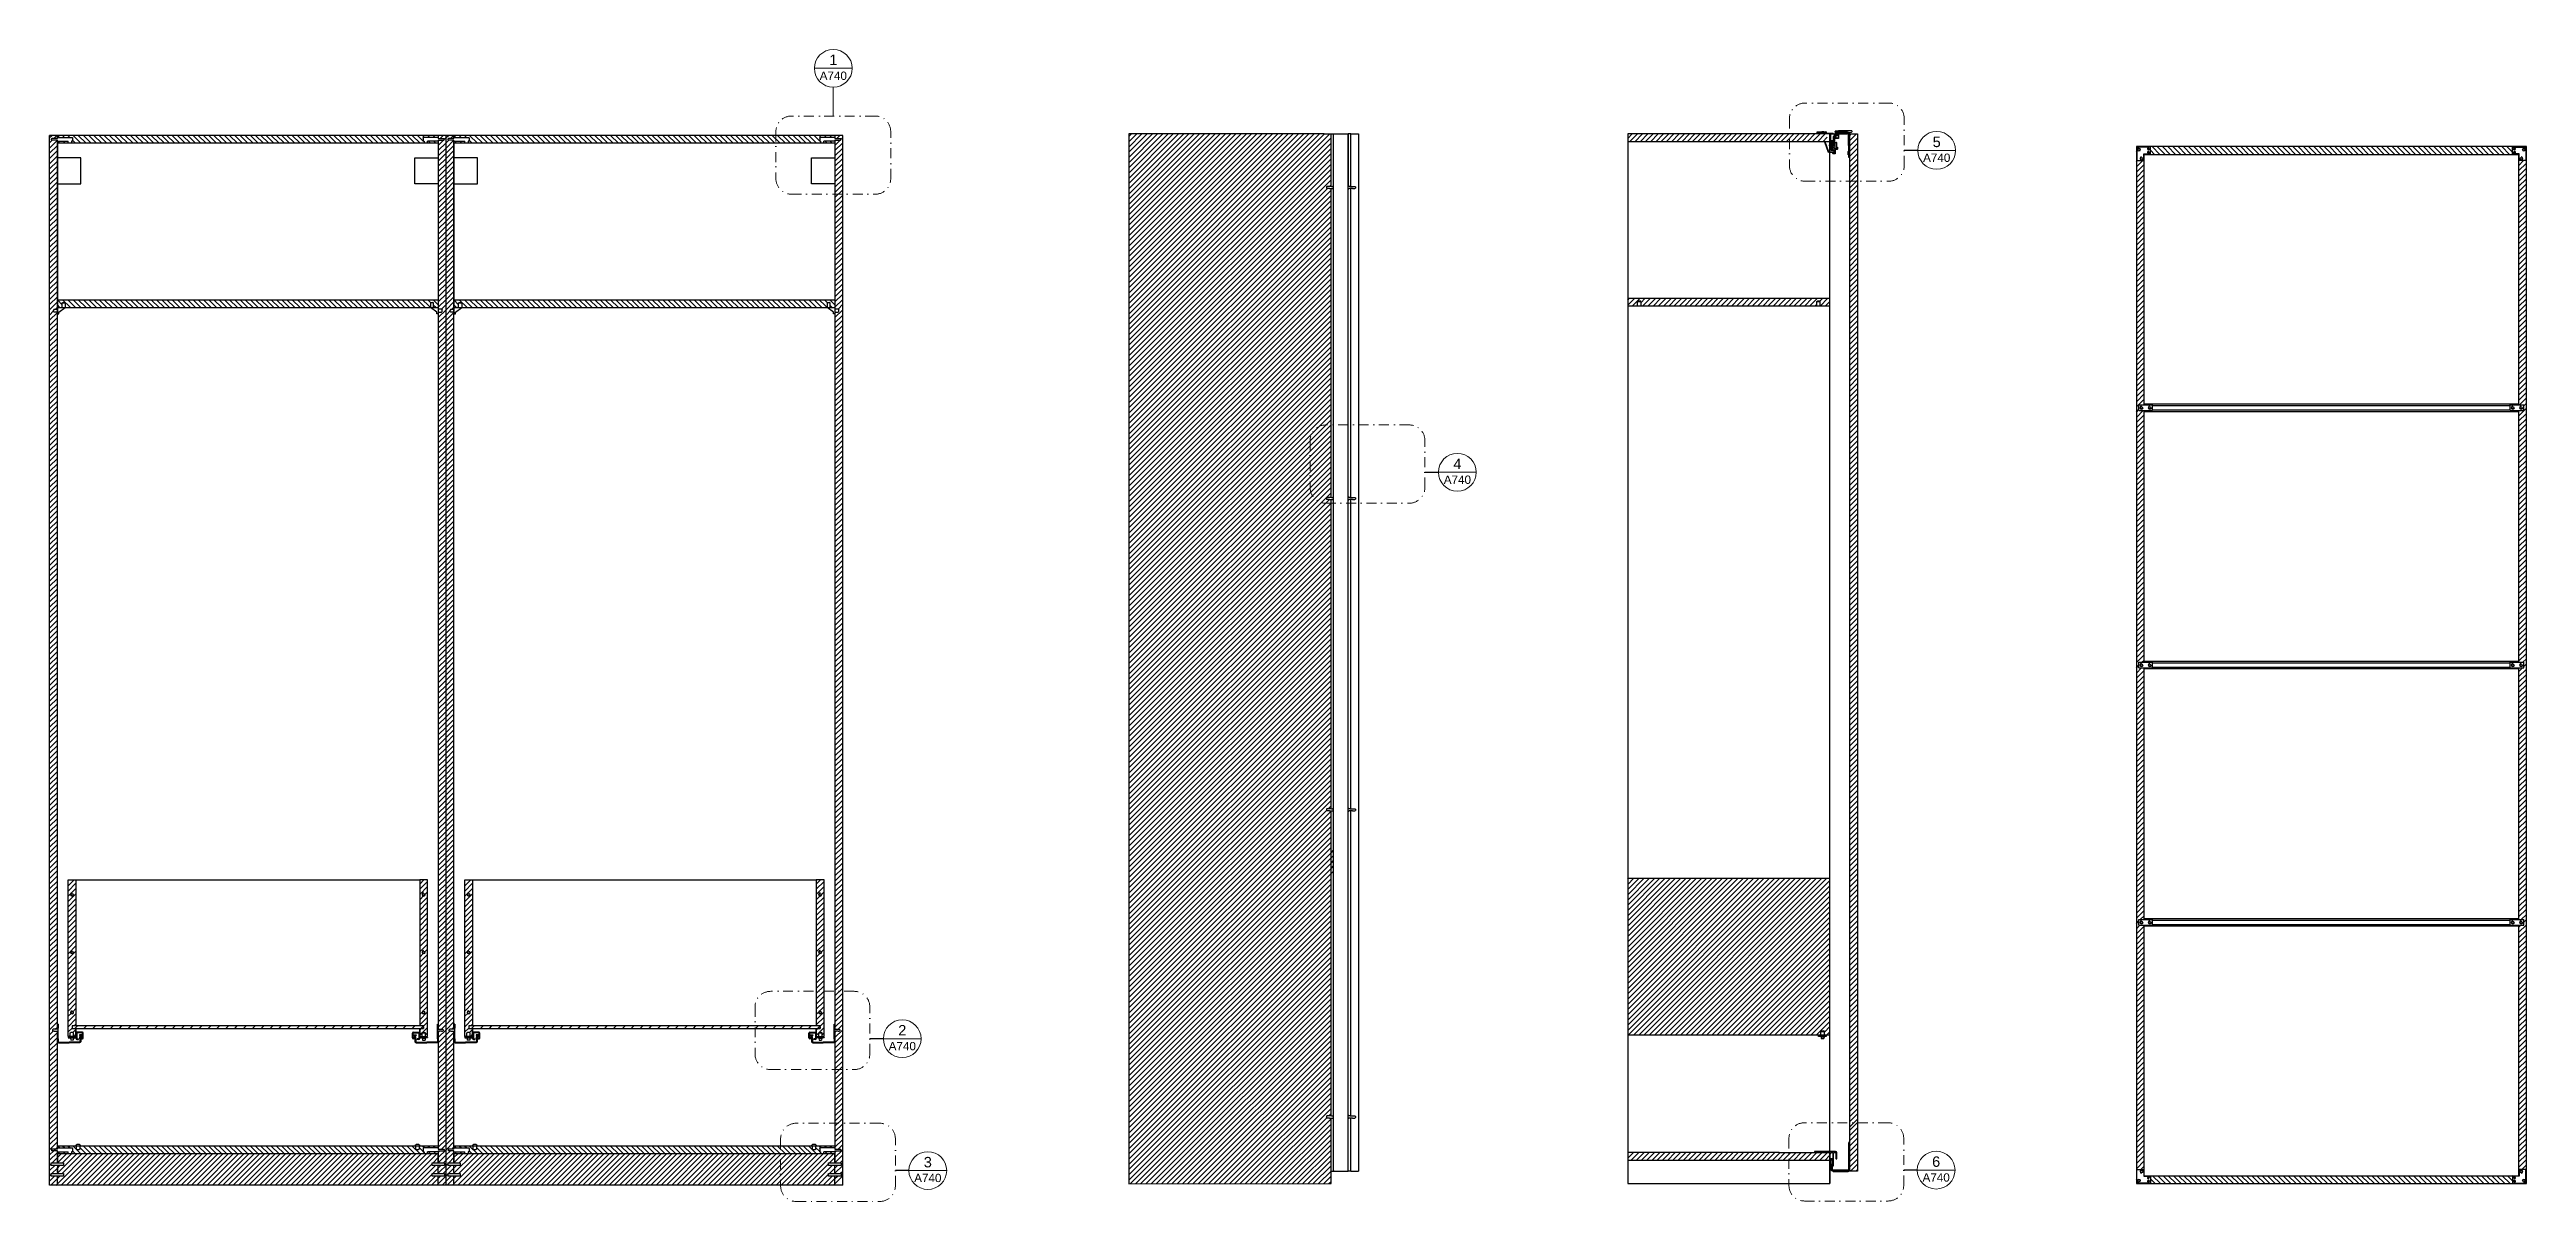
# Model space of a CAD drawing. Header units: centimetres. Extents: x -42 to 1204, y -514 to 706.
# Drawn here: x -41.6 to 433.1, y -514 to -293.2 of the extents above; entities that cross this region are included whole.
import ezdxf
from ezdxf.enums import TextEntityAlignment as Align

# ---------------------------------------------------------------- set-up
doc = ezdxf.new("R2010")
doc.units = ezdxf.units.CM
doc.header["$MEASUREMENT"] = 0
doc.linetypes.add('TRATTOPUNTO', pattern=[25.4, 12.7, -6.35, 0, -6.35])
doc.layers.add('A-ANNO-SYMB', color=3, linetype='Continuous', lineweight=18)
for name, color, linetype in [('filatura', 8, 'Continuous'), ('Livello 1', 175, 'Continuous'), ('particolari', 7, 'Continuous')]:
    doc.layers.add(name, color=color, linetype=linetype)
doc.styles.add('ARIAL', font='Arial.ttf')
doc.styles.get("Standard").update_dxf_attribs({"font": 'Arial.ttf'})
pattern_1 = [(45, (-599.7079, -650.746), (-0.5, 0.5), [])]

# ---------------------------------------------------------------- blocks, each defined once
blk = doc.blocks.new('DETAGLI')
at = {"layer": 'A-ANNO-SYMB', "linetype": 'Continuous'}
blk.add_line((486.7, 356.2), (504.8, 356.2), dxfattribs=at)
blk.add_circle((495.7, 356.2), 9.05, dxfattribs=at)
for tag, p in [('TAVOLA', (495.7, 362.8)), ('SEZIONE', (495.7, 354.7))]:
    blk.add_attdef(tag, text='', height=5, dxfattribs=at).set_placement(p, align=Align.TOP_CENTER)

msp = doc.modelspace()

# ---------------------------------------------------------------- hatches: boundary and pattern name
h = msp.add_hatch()
h.set_pattern_fill('JIS_WOOD', color=175)
h.set_pattern_definition(pattern_1)
edge = h.paths.add_edge_path()
edge.add_spline(control_points=[(298.93, -309.33), (299.26, -309.33), (299.59, -309.33), (299.59, -309.33), (299.59, -310.3), (299.59, -311.27), (299.59, -312.25)], knot_values=[0.174311, 0.174311, 0.174311, 0.174311, 0.674311, 0.674311, 0.674311, 1.5, 1.5, 1.5, 1.5], weights=[1, 1, 1, 1, 1, 1, 1], degree=3, periodic=0)
edge.add_spline(control_points=[(299.59, -309.33), (299.59, -309.33), (299.26, -309.33), (298.93, -309.33)], knot_values=[1, 1, 1, 1, 1.5, 1.5, 1.5, 1.5], weights=[1, 1, 1, 1], degree=3, periodic=0)
edge.add_spline(control_points=[(298.93, -309.33), (298.6, -309.33), (298.27, -309.33), (298.27, -309.33)], knot_values=[1.5, 1.5, 1.5, 1.5, 2, 2, 2, 2], weights=[1, 1, 1, 1], degree=3, periodic=0)
edge.add_line((298.27, -309.33), (296.68, -309.33))
edge.add_line((296.68, -309.33), (260.85, -309.33))
edge.add_line((260.85, -309.33), (260.85, -310.83))
edge.add_line((260.85, -310.83), (293.6, -310.83))
edge.add_line((293.6, -310.83), (296.73, -310.83))
edge.add_line((296.73, -310.83), (299.59, -310.83))
h = msp.add_hatch()
h.set_pattern_fill('JIS_WOOD', color=175)
h.set_pattern_definition(pattern_1)
edge = h.paths.add_edge_path()
edge.add_line((304.85, -316.39), (304.85, -314.15))
edge.add_line((304.85, -314.15), (303.38, -315.63))
edge.add_line((303.38, -315.63), (303.38, -316.39))
edge.add_line((303.38, -316.39), (303.38, -498.09))
edge.add_spline(control_points=[(303.38, -498.09), (303.38, -498.82), (303.38, -499.56), (303.38, -500.3)], knot_values=[4.012319, 4.012319, 4.012319, 4.012319, 4.023751, 4.023751, 4.023751, 4.023751], weights=[1, 1, 1, 1], degree=3, periodic=0)
edge.add_line((303.38, -500.3), (304.85, -498.82))
edge.add_spline(control_points=[(304.85, -498.82), (304.85, -498.58), (304.85, -498.33), (304.85, -498.09)], knot_values=[0.949387, 0.949387, 0.949387, 0.949387, 0.953089, 0.953089, 0.953089, 0.953089], weights=[1, 1, 1, 1], degree=3, periodic=0)
edge.add_line((304.85, -498.09), (304.85, -316.39))
h = msp.add_hatch()
h.set_pattern_fill('JIS_WOOD', color=175)
h.set_pattern_definition(pattern_1)
h.paths.add_polyline_path([(297.09, -341.43), (297.26, -341.33), (297.51, -341.33), (297.69, -341.43), (297.69, -342.33), (299.59, -342.33), (299.59, -340.83), (260.85, -340.83), (260.85, -342.33), (262.75, -342.33), (262.75, -341.43), (262.93, -341.33), (263.18, -341.33), (263.35, -341.43), (263.35, -342.33), (297.09, -342.33)])
h = msp.add_hatch()
h.set_pattern_fill('JIS_WOOD', color=175)
h.set_pattern_definition(pattern_1)
h.paths.add_polyline_path([(299.59, -452.02), (260.85, -452.02), (260.85, -482.02), (297.86, -482.02), (297.86, -481.35), (298.01, -481.27), (298.39, -481.27), (298.53, -481.35), (298.53, -482.02), (299.59, -482.02)])
h = msp.add_hatch()
h.set_pattern_fill('JIS_WOOD', color=175, scale=1.7)
h.set_pattern_definition([(45, (-611.3846, -1293.5026), (-0.85, 0.85), [])])
h.paths.add_polyline_path([(30.11, -480.51), (30.11, -480.31), (-37.25, -480.31), (-37.25, -480.81), (-36.5, -480.81), (29.36, -480.81), (30.11, -480.81)])
h = msp.add_hatch()
h.set_pattern_fill('JIS_WOOD', color=175, scale=1.7)
h.set_pattern_definition([(45, (-535.3846, -1293.5026), (-0.85, 0.85), [])])
h.paths.add_polyline_path([(106.11, -480.51), (106.11, -480.31), (38.75, -480.31), (38.75, -480.81), (39.5, -480.81), (105.36, -480.81), (106.11, -480.81)])

# ---------------------------------------------------------------- linework, layer by layer
at = {"color": 175, "linetype": 'Continuous'}
for p, q in [((-41.57, -310.05), (-41.15, -309.63)), ((-41.57, -311.05), (-41.06, -310.54)), ((-41.57, -312.05), (-40.07, -310.55)), ((-41.57, -313.05), (-40.07, -311.55)), ((-41.57, -314.05), (-40.07, -312.55)), ((-40.73, -310.21), (-40.15, -309.63)), ((-39.69, -310.01), (-40.07, -309.63)), ((-39.57, -311.13), (-39.95, -310.74)), ((-38.69, -310.01), (-39.07, -309.63)), ((-38.57, -311.13), (-38.95, -310.74)), ((-37.69, -310.01), (-38.07, -309.63)), ((-37.33, -310.8), (-37.27, -310.74)), ((-36.57, -311.13), (-37.15, -310.55)), ((-35.57, -311.13), (-37.07, -309.63)), ((-34.57, -311.13), (-36.07, -309.63)), ((-33.57, -311.13), (-35.07, -309.63)), ((-32.57, -311.13), (-34.07, -309.63)), ((-31.57, -311.13), (-33.07, -309.63)), ((-30.57, -311.13), (-32.07, -309.63)), ((-29.57, -311.13), (-31.07, -309.63)), ((-28.57, -311.13), (-30.07, -309.63)), ((-27.57, -311.13), (-29.07, -309.63)), ((-26.57, -311.13), (-28.07, -309.63)), ((-25.57, -311.13), (-27.07, -309.63)), ((-24.57, -311.13), (-26.07, -309.63)), ((-23.57, -311.13), (-25.07, -309.63)), ((-22.57, -311.13), (-24.07, -309.63)), ((-21.57, -311.13), (-23.07, -309.63)), ((-20.57, -311.13), (-22.07, -309.63)), ((-19.57, -311.13), (-21.07, -309.63)), ((-18.57, -311.13), (-20.07, -309.63)), ((-17.57, -311.13), (-19.07, -309.63)), ((-16.57, -311.13), (-18.07, -309.63)), ((-15.57, -311.13), (-17.07, -309.63)), ((-14.57, -311.13), (-16.07, -309.63)), ((-13.57, -311.13), (-15.07, -309.63)), ((-12.57, -311.13), (-14.07, -309.63)), ((-11.57, -311.13), (-13.07, -309.63)), ((-10.57, -311.13), (-12.07, -309.63)), ((-9.57, -311.13), (-11.07, -309.63)), ((-8.57, -311.13), (-10.07, -309.63)), ((-7.57, -311.13), (-9.07, -309.63)), ((-6.57, -311.13), (-8.07, -309.63)), ((-5.57, -311.13), (-7.07, -309.63)), ((-4.57, -311.13), (-6.07, -309.63)), ((-3.57, -311.13), (-5.07, -309.63)), ((-2.57, -311.13), (-4.07, -309.63)), ((-1.57, -311.13), (-3.07, -309.63)), ((-0.57, -311.13), (-2.07, -309.63)), ((0.43, -311.13), (-1.07, -309.63)), ((1.43, -311.13), (-0.07, -309.63)), ((2.43, -311.13), (0.93, -309.63)), ((3.43, -311.13), (1.93, -309.63)), ((4.43, -311.13), (2.93, -309.63)), ((5.43, -311.13), (3.93, -309.63)), ((6.43, -311.13), (4.93, -309.63)), ((7.43, -311.13), (5.93, -309.63)), ((8.43, -311.13), (6.93, -309.63)), ((9.43, -311.13), (7.93, -309.63)), ((10.43, -311.13), (8.93, -309.63)), ((11.43, -311.13), (9.93, -309.63)), ((12.43, -311.13), (10.93, -309.63)), ((13.43, -311.13), (11.93, -309.63)), ((14.43, -311.13), (12.93, -309.63)), ((15.43, -311.13), (13.93, -309.63)), ((16.43, -311.13), (14.93, -309.63)), ((17.43, -311.13), (15.93, -309.63)), ((18.43, -311.13), (16.93, -309.63)), ((19.43, -311.13), (17.93, -309.63)), ((20.43, -311.13), (18.93, -309.63)), ((21.43, -311.13), (19.93, -309.63)), ((22.43, -311.13), (20.93, -309.63)), ((23.43, -311.13), (21.93, -309.63)), ((24.43, -311.13), (22.93, -309.63)), ((25.43, -311.13), (23.93, -309.63)), ((26.43, -311.13), (24.93, -309.63)), ((27.43, -311.13), (25.93, -309.63)), ((28.43, -311.13), (26.93, -309.63)), ((29.43, -311.13), (27.93, -309.63)), ((30.01, -310.71), (28.93, -309.63)), ((30.31, -310.01), (29.93, -309.63)), ((31.31, -310.01), (30.93, -309.63)), ((31.43, -311.13), (31.05, -310.74)), ((32.31, -310.01), (31.93, -309.63)), ((32.43, -311.13), (32.05, -310.74)), ((32.93, -310.55), (32.94, -310.54)), ((32.93, -311.55), (33.94, -310.54)), ((32.93, -312.55), (34.43, -311.05)), ((32.93, -313.55), (34.43, -312.05)), ((32.93, -314.55), (34.43, -313.05)), ((33.27, -310.21), (33.85, -309.63)), ((34.05, -310.43), (34.43, -310.05)), ((34.43, -310.05), (34.85, -309.63)), ((34.43, -311.05), (34.94, -310.54)), ((34.43, -312.05), (35.93, -310.55)), ((34.43, -313.05), (35.93, -311.55)), ((34.43, -314.05), (35.93, -312.55)), ((35.27, -310.21), (35.85, -309.63)), ((36.31, -310.01), (35.93, -309.63)), ((36.43, -311.13), (36.05, -310.74)), ((37.31, -310.01), (36.93, -309.63)), ((37.43, -311.13), (37.05, -310.74)), ((38.31, -310.01), (37.93, -309.63)), ((39.43, -311.13), (38.85, -310.55)), ((40.43, -311.13), (38.93, -309.63)), ((41.43, -311.13), (39.93, -309.63)), ((42.43, -311.13), (40.93, -309.63)), ((43.43, -311.13), (41.93, -309.63)), ((44.43, -311.13), (42.93, -309.63)), ((45.43, -311.13), (43.93, -309.63)), ((46.43, -311.13), (44.93, -309.63)), ((47.43, -311.13), (45.93, -309.63)), ((48.43, -311.13), (46.93, -309.63)), ((49.43, -311.13), (47.93, -309.63)), ((50.43, -311.13), (48.93, -309.63)), ((51.43, -311.13), (49.93, -309.63)), ((52.43, -311.13), (50.93, -309.63)), ((53.43, -311.13), (51.93, -309.63)), ((54.43, -311.13), (52.93, -309.63)), ((55.43, -311.13), (53.93, -309.63)), ((56.43, -311.13), (54.93, -309.63)), ((57.43, -311.13), (55.93, -309.63)), ((58.43, -311.13), (56.93, -309.63)), ((59.43, -311.13), (57.93, -309.63)), ((60.43, -311.13), (58.93, -309.63)), ((61.43, -311.13), (59.93, -309.63)), ((62.43, -311.13), (60.93, -309.63)), ((63.43, -311.13), (61.93, -309.63)), ((64.43, -311.13), (62.93, -309.63)), ((65.43, -311.13), (63.93, -309.63)), ((66.43, -311.13), (64.93, -309.63)), ((67.43, -311.13), (65.93, -309.63)), ((68.43, -311.13), (66.93, -309.63)), ((69.43, -311.13), (67.93, -309.63)), ((70.43, -311.13), (68.93, -309.63)), ((71.43, -311.13), (69.93, -309.63)), ((72.43, -311.13), (70.93, -309.63)), ((73.43, -311.13), (71.93, -309.63)), ((74.43, -311.13), (72.93, -309.63)), ((75.43, -311.13), (73.93, -309.63)), ((76.43, -311.13), (74.93, -309.63)), ((77.43, -311.13), (75.93, -309.63)), ((78.43, -311.13), (76.93, -309.63)), ((79.43, -311.13), (77.93, -309.63)), ((80.43, -311.13), (78.93, -309.63)), ((81.43, -311.13), (79.93, -309.63)), ((82.43, -311.13), (80.93, -309.63)), ((83.43, -311.13), (81.93, -309.63)), ((84.43, -311.13), (82.93, -309.63)), ((85.43, -311.13), (83.93, -309.63)), ((86.43, -311.13), (84.93, -309.63)), ((87.43, -311.13), (85.93, -309.63)), ((88.43, -311.13), (86.93, -309.63)), ((89.43, -311.13), (87.93, -309.63)), ((90.43, -311.13), (88.93, -309.63)), ((91.43, -311.13), (89.93, -309.63)), ((92.43, -311.13), (90.93, -309.63)), ((93.43, -311.13), (91.93, -309.63)), ((94.43, -311.13), (92.93, -309.63)), ((95.43, -311.13), (93.93, -309.63)), ((96.43, -311.13), (94.93, -309.63)), ((97.43, -311.13), (95.93, -309.63)), ((98.43, -311.13), (96.93, -309.63)), ((99.43, -311.13), (97.93, -309.63)), ((100.43, -311.13), (98.93, -309.63)), ((101.43, -311.13), (99.93, -309.63)), ((102.43, -311.13), (100.93, -309.63)), ((103.43, -311.13), (101.93, -309.63)), ((104.43, -311.13), (102.93, -309.63)), ((105.43, -311.13), (103.93, -309.63)), ((106.01, -310.7), (104.93, -309.63)), ((106.31, -310.01), (105.93, -309.63)), ((107.31, -310.01), (106.93, -309.63)), ((107.43, -311.13), (107.05, -310.74)), ((108.31, -310.01), (107.93, -309.63)), ((108.43, -311.13), (108.05, -310.74)), ((108.93, -310.55), (108.94, -310.54)), ((108.93, -311.55), (109.94, -310.54)), ((108.93, -312.55), (110.43, -311.05)), ((108.93, -313.55), (110.43, -312.05)), ((108.93, -314.55), (110.43, -313.05)), ((109.27, -310.21), (109.85, -309.63)), ((110.05, -310.43), (110.43, -310.05)), ((165.26, -309.86), (165.77, -309.35)), ((165.26, -310.86), (166.77, -309.35)), ((165.26, -311.86), (167.77, -309.35)), ((165.26, -312.86), (168.77, -309.35)), ((165.26, -313.86), (169.77, -309.35)), ((165.26, -314.86), (170.77, -309.35)), ((165.26, -315.86), (171.77, -309.35)), ((165.26, -316.86), (172.77, -309.35)), ((165.26, -317.86), (173.77, -309.35)), ((165.26, -318.86), (174.77, -309.35)), ((165.26, -319.86), (175.77, -309.35)), ((165.26, -320.86), (176.77, -309.35)), ((165.26, -321.86), (177.77, -309.35)), ((165.26, -322.86), (178.77, -309.35)), ((165.26, -323.86), (179.77, -309.35)), ((165.26, -324.86), (180.77, -309.35)), ((165.26, -325.86), (181.77, -309.35)), ((165.26, -326.86), (182.77, -309.35)), ((165.26, -327.86), (183.77, -309.35)), ((165.26, -328.86), (184.77, -309.35)), ((165.26, -329.86), (185.77, -309.35)), ((165.26, -330.86), (186.77, -309.35)), ((165.26, -331.86), (187.77, -309.35)), ((165.26, -332.86), (188.77, -309.35)), ((165.26, -333.86), (189.77, -309.35)), ((165.26, -334.86), (190.77, -309.35)), ((165.26, -335.86), (191.77, -309.35)), ((165.26, -336.86), (192.77, -309.35)), ((165.26, -337.86), (193.77, -309.35)), ((165.26, -338.86), (194.77, -309.35)), ((165.26, -339.86), (195.77, -309.35)), ((165.26, -340.86), (196.77, -309.35)), ((165.26, -341.86), (197.77, -309.35)), ((165.26, -342.86), (198.77, -309.35)), ((165.26, -343.86), (199.77, -309.35)), ((165.26, -344.86), (200.77, -309.35)), ((165.26, -345.86), (201.77, -309.35)), ((165.26, -346.86), (202.77, -309.35)), ((165.26, -347.86), (203.77, -309.35)), ((165.26, -348.86), (203.99, -310.12)), ((165.26, -349.86), (203.99, -311.12)), ((165.26, -350.86), (203.99, -312.12)), ((165.26, -351.86), (203.99, -313.12)), ((303.38, -309.63), (303.68, -309.33)), ((303.38, -310.63), (304.68, -309.33)), ((303.38, -311.63), (304.85, -310.15)), ((303.38, -312.63), (304.85, -311.15)), ((303.38, -313.63), (304.85, -312.15)), ((303.38, -314.63), (304.85, -313.15)), ((358.32, -312.68), (358.42, -312.58)), ((359.13, -311.86), (359.23, -311.76)), ((359.72, -313.28), (359.83, -313.16)), ((360.42, -311.86), (360.32, -311.76)), ((360.82, -313.26), (360.72, -313.16)), ((361.82, -313.26), (361.02, -312.46)), ((362.82, -313.26), (361.32, -311.76)), ((363.82, -313.26), (362.32, -311.76)), ((362.73, -313.26), (362.78, -313.22)), ((364.82, -313.26), (363.32, -311.76)), ((365.82, -313.26), (364.32, -311.76)), ((366.82, -313.26), (365.32, -311.76)), ((367.82, -313.26), (366.32, -311.76)), ((368.82, -313.26), (367.32, -311.76)), ((369.82, -313.26), (368.32, -311.76)), ((370.82, -313.26), (369.32, -311.76)), ((371.82, -313.26), (370.32, -311.76)), ((372.82, -313.26), (371.32, -311.76)), ((373.82, -313.26), (372.32, -311.76)), ((374.82, -313.26), (373.32, -311.76)), ((375.82, -313.26), (374.32, -311.76)), ((376.82, -313.26), (375.32, -311.76)), ((377.82, -313.26), (376.32, -311.76)), ((378.82, -313.26), (377.32, -311.76)), ((379.82, -313.26), (378.32, -311.76)), ((380.82, -313.26), (379.32, -311.76)), ((381.82, -313.26), (380.32, -311.76)), ((382.82, -313.26), (381.32, -311.76)), ((383.82, -313.26), (382.32, -311.76)), ((384.82, -313.26), (383.32, -311.76)), ((385.82, -313.26), (384.32, -311.76)), ((386.82, -313.26), (385.32, -311.76)), ((387.82, -313.26), (386.32, -311.76)), ((388.82, -313.26), (387.32, -311.76)), ((389.82, -313.26), (388.32, -311.76)), ((390.82, -313.26), (389.32, -311.76)), ((391.82, -313.26), (390.32, -311.76)), ((392.82, -313.26), (391.32, -311.76)), ((393.82, -313.26), (392.32, -311.76)), ((394.82, -313.26), (393.32, -311.76)), ((395.82, -313.26), (394.32, -311.76)), ((396.82, -313.26), (395.32, -311.76)), ((397.82, -313.26), (396.32, -311.76)), ((398.82, -313.26), (397.32, -311.76)), ((399.82, -313.26), (398.32, -311.76)), ((400.82, -313.26), (399.32, -311.76)), ((401.82, -313.26), (400.32, -311.76)), ((402.82, -313.26), (401.32, -311.76)), ((403.82, -313.26), (402.32, -311.76)), ((404.82, -313.26), (403.32, -311.76)), ((405.82, -313.26), (404.32, -311.76)), ((406.82, -313.26), (405.32, -311.76)), ((407.82, -313.26), (406.32, -311.76)), ((408.82, -313.26), (407.32, -311.76)), ((409.82, -313.26), (408.32, -311.76)), ((410.82, -313.26), (409.32, -311.76)), ((411.82, -313.26), (410.32, -311.76)), ((412.82, -313.26), (411.32, -311.76)), ((413.82, -313.26), (412.32, -311.76)), ((414.82, -313.26), (413.32, -311.76)), ((415.82, -313.26), (414.32, -311.76)), ((416.82, -313.26), (415.32, -311.76)), ((417.82, -313.26), (416.32, -311.76)), ((418.82, -313.26), (417.32, -311.76)), ((419.82, -313.26), (418.32, -311.76)), ((420.82, -313.26), (419.32, -311.76)), ((421.82, -313.26), (420.32, -311.76)), ((422.82, -313.26), (421.32, -311.76)), ((423.82, -313.26), (422.32, -311.76)), ((424.82, -313.26), (423.32, -311.76)), ((425.82, -313.26), (424.32, -311.76)), ((426.82, -313.26), (425.32, -311.76)), ((427.82, -313.26), (426.32, -311.76)), ((428.82, -313.26), (427.32, -311.76)), ((429.82, -313.26), (428.32, -311.76)), ((430.37, -312.81), (429.32, -311.76)), ((430.42, -311.86), (430.32, -311.76)), ((430.82, -313.26), (430.72, -313.16)), ((431.42, -311.86), (431.32, -311.76)), ((432.13, -311.86), (432.23, -311.76)), ((432.97, -312.03), (433.07, -311.93)), ((432.97, -313.03), (433.07, -312.93)), ((-41.57, -315.05), (-40.07, -313.55)), ((-41.57, -316.05), (-40.07, -314.55)), ((-41.57, -317.05), (-40.07, -315.55)), ((-41.57, -318.05), (-40.07, -316.55)), ((-41.57, -319.05), (-40.07, -317.55)), ((32.93, -315.55), (34.43, -314.05)), ((32.93, -316.55), (34.43, -315.05)), ((32.93, -317.55), (34.43, -316.05)), ((32.93, -318.55), (34.43, -317.05)), ((34.43, -315.05), (35.93, -313.55)), ((34.43, -316.05), (35.93, -314.55)), ((34.43, -317.05), (35.93, -315.55)), ((34.43, -318.05), (35.93, -316.55)), ((34.43, -319.05), (35.93, -317.55)), ((108.93, -315.55), (110.43, -314.05)), ((108.93, -316.55), (110.43, -315.05)), ((108.93, -317.55), (110.43, -316.05)), ((108.93, -318.55), (110.43, -317.05)), ((165.26, -352.86), (203.99, -314.12)), ((165.26, -353.86), (203.99, -315.12)), ((165.26, -354.86), (203.99, -316.12)), ((165.26, -355.86), (203.99, -317.12)), ((303.38, -315.63), (304.85, -314.15)), ((303.61, -316.39), (304.85, -315.15)), ((304.61, -316.39), (304.85, -316.15)), ((358.32, -313.68), (358.42, -313.58)), ((358.32, -314.68), (358.53, -314.46)), ((358.32, -315.68), (359.53, -314.46)), ((358.32, -316.68), (359.82, -315.18)), ((358.32, -317.68), (359.82, -316.18)), ((358.32, -318.68), (359.82, -317.18)), ((359.72, -314.28), (359.82, -314.18)), ((431.57, -313.43), (431.67, -313.33)), ((431.57, -314.43), (431.67, -314.33)), ((431.57, -315.43), (432.53, -314.46)), ((431.57, -316.43), (433.07, -314.93)), ((431.57, -317.43), (433.07, -315.93)), ((431.57, -318.43), (433.07, -316.93)), ((431.57, -319.43), (433.07, -317.93)), ((432.97, -314.03), (433.07, -313.93)), ((-41.57, -320.05), (-40.07, -318.55)), ((-41.57, -321.05), (-40.07, -319.55)), ((-41.57, -322.05), (-40.07, -320.55)), ((-41.57, -323.05), (-40.07, -321.55)), ((-41.57, -324.05), (-40.07, -322.55)), ((32.93, -319.55), (34.43, -318.05)), ((32.93, -320.55), (34.43, -319.05)), ((32.93, -321.55), (34.43, -320.05)), ((32.93, -322.55), (34.43, -321.05)), ((32.93, -323.55), (34.43, -322.05)), ((34.43, -320.05), (35.93, -318.55)), ((34.43, -321.05), (35.93, -319.55)), ((34.43, -322.05), (35.93, -320.55)), ((34.43, -323.05), (35.93, -321.55)), ((34.43, -324.05), (35.93, -322.55)), ((108.93, -319.55), (110.43, -318.05)), ((108.93, -320.55), (110.43, -319.05)), ((108.93, -321.55), (110.43, -320.05)), ((108.93, -322.55), (110.43, -321.05)), ((108.93, -323.55), (110.43, -322.05)), ((165.26, -356.86), (203.99, -318.12)), ((165.26, -357.86), (203.31, -319.81)), ((165.26, -358.86), (203.99, -320.12)), ((165.26, -359.86), (203.99, -321.12)), ((165.26, -360.86), (203.99, -322.12)), ((203.71, -319.4), (203.99, -319.12)), ((358.32, -319.68), (359.82, -318.18)), ((358.32, -320.68), (359.82, -319.18)), ((358.32, -321.68), (359.82, -320.18)), ((358.32, -322.68), (359.82, -321.18)), ((358.32, -323.68), (359.82, -322.18)), ((431.57, -320.43), (433.07, -318.93)), ((431.57, -321.43), (433.07, -319.93)), ((431.57, -322.43), (433.07, -320.93)), ((431.57, -323.43), (433.07, -321.93)), ((-41.57, -325.05), (-40.07, -323.55)), ((-41.57, -326.05), (-40.07, -324.55)), ((-41.57, -327.05), (-40.07, -325.55)), ((-41.57, -328.05), (-40.07, -326.55)), ((32.93, -324.55), (34.43, -323.05)), ((32.93, -325.55), (34.43, -324.05)), ((32.93, -326.55), (34.43, -325.05)), ((32.93, -327.55), (34.43, -326.05)), ((32.93, -328.55), (34.43, -327.05)), ((34.43, -325.05), (35.93, -323.55)), ((34.43, -326.05), (35.93, -324.55)), ((34.43, -327.05), (35.93, -325.55)), ((34.43, -328.05), (35.93, -326.55)), ((108.93, -324.55), (110.43, -323.05)), ((108.93, -325.55), (110.43, -324.05)), ((108.93, -326.55), (110.43, -325.05)), ((108.93, -327.55), (110.43, -326.05)), ((108.93, -328.55), (110.43, -327.05)), ((165.26, -361.86), (203.99, -323.12)), ((165.26, -362.86), (203.99, -324.12)), ((165.26, -363.86), (203.99, -325.12)), ((165.26, -364.86), (203.99, -326.12)), ((165.26, -365.86), (203.99, -327.12)), ((358.32, -324.68), (359.82, -323.18)), ((358.32, -325.68), (359.82, -324.18)), ((358.32, -326.68), (359.82, -325.18)), ((358.32, -327.68), (359.82, -326.18)), ((358.32, -328.68), (359.82, -327.18)), ((431.57, -324.43), (433.07, -322.93)), ((431.57, -325.43), (433.07, -323.93)), ((431.57, -326.43), (433.07, -324.93)), ((431.57, -327.43), (433.07, -325.93)), ((431.57, -328.43), (433.07, -326.93)), ((-41.57, -329.05), (-40.07, -327.55)), ((-41.57, -330.05), (-40.07, -328.55)), ((-41.57, -331.05), (-40.07, -329.55)), ((-41.57, -332.05), (-40.07, -330.55)), ((-41.57, -333.05), (-40.07, -331.55)), ((32.93, -329.55), (34.43, -328.05)), ((32.93, -330.55), (34.43, -329.05)), ((32.93, -331.55), (34.43, -330.05)), ((32.93, -332.55), (34.43, -331.05)), ((32.93, -333.55), (34.43, -332.05)), ((34.43, -329.05), (35.93, -327.55)), ((34.43, -330.05), (35.93, -328.55)), ((34.43, -331.05), (35.93, -329.55)), ((34.43, -332.05), (35.93, -330.55)), ((34.43, -333.05), (35.93, -331.55)), ((108.93, -329.55), (110.43, -328.05)), ((108.93, -330.55), (110.43, -329.05)), ((108.93, -331.55), (110.43, -330.05)), ((108.93, -332.55), (110.43, -331.05)), ((108.93, -333.55), (110.43, -332.05)), ((165.26, -366.86), (203.99, -328.12)), ((165.26, -367.86), (203.99, -329.12)), ((165.26, -368.86), (203.99, -330.12)), ((165.26, -369.86), (203.99, -331.12)), ((165.26, -370.86), (203.99, -332.12)), ((358.32, -329.68), (359.82, -328.18)), ((358.32, -330.68), (359.82, -329.18)), ((358.32, -331.68), (359.82, -330.18)), ((358.32, -332.68), (359.82, -331.18)), ((358.32, -333.68), (359.82, -332.18)), ((431.57, -329.43), (433.07, -327.93)), ((431.57, -330.43), (433.07, -328.93)), ((431.57, -331.43), (433.07, -329.93)), ((431.57, -332.43), (433.07, -330.93)), ((431.57, -333.43), (433.07, -331.93)), ((-41.57, -334.05), (-40.07, -332.55)), ((-41.57, -335.05), (-40.07, -333.55)), ((-41.57, -336.05), (-40.07, -334.55)), ((-41.57, -337.05), (-40.07, -335.55)), ((-41.57, -338.05), (-40.07, -336.55)), ((32.93, -334.55), (34.43, -333.05)), ((32.93, -335.55), (34.43, -334.05)), ((32.93, -336.55), (34.43, -335.05)), ((32.93, -337.55), (34.43, -336.05)), ((34.43, -334.05), (35.93, -332.55)), ((34.43, -335.05), (35.93, -333.55)), ((34.43, -336.05), (35.93, -334.55)), ((34.43, -337.05), (35.93, -335.55)), ((34.43, -338.05), (35.93, -336.55)), ((108.93, -334.55), (110.43, -333.05)), ((108.93, -335.55), (110.43, -334.05)), ((108.93, -336.55), (110.43, -335.05)), ((108.93, -337.55), (110.43, -336.05)), ((165.26, -371.86), (203.99, -333.12)), ((165.26, -372.86), (203.99, -334.12)), ((165.26, -373.86), (203.99, -335.12)), ((165.26, -374.86), (203.99, -336.12)), ((358.32, -334.68), (359.82, -333.18)), ((358.32, -335.68), (359.82, -334.18)), ((358.32, -336.68), (359.82, -335.18)), ((358.32, -337.68), (359.82, -336.18)), ((431.57, -334.43), (433.07, -332.93)), ((431.57, -335.43), (433.07, -333.93)), ((431.57, -336.43), (433.07, -334.93)), ((431.57, -337.43), (433.07, -335.93)), ((431.57, -338.43), (433.07, -336.93)), ((-41.57, -339.05), (-40.07, -337.55)), ((-41.57, -340.05), (-40.07, -338.55)), ((-41.57, -341.05), (-40.07, -339.55)), ((-41.57, -342.05), (-40.07, -340.55)), ((-41.57, -343.05), (-40.07, -341.55)), ((-39.17, -342.07), (-40.07, -341.13)), ((-37.57, -342.63), (-39.07, -341.13)), ((-37.23, -341.97), (-38.07, -341.13)), ((-35.57, -342.63), (-37.07, -341.13)), ((-34.57, -342.63), (-36.07, -341.13)), ((-33.57, -342.63), (-35.07, -341.13)), ((-32.57, -342.63), (-34.07, -341.13)), ((-31.57, -342.63), (-33.07, -341.13)), ((-30.57, -342.63), (-32.07, -341.13)), ((-29.57, -342.63), (-31.07, -341.13)), ((-28.57, -342.63), (-30.07, -341.13)), ((-27.57, -342.63), (-29.07, -341.13)), ((-26.57, -342.63), (-28.07, -341.13)), ((-25.57, -342.63), (-27.07, -341.13)), ((-24.57, -342.63), (-26.07, -341.13)), ((-23.57, -342.63), (-25.07, -341.13)), ((-22.57, -342.63), (-24.07, -341.13)), ((-21.57, -342.63), (-23.07, -341.13)), ((-20.57, -342.63), (-22.07, -341.13)), ((-19.57, -342.63), (-21.07, -341.13)), ((-18.57, -342.63), (-20.07, -341.13)), ((-17.57, -342.63), (-19.07, -341.13)), ((-16.57, -342.63), (-18.07, -341.13)), ((-15.57, -342.63), (-17.07, -341.13)), ((-14.57, -342.63), (-16.07, -341.13)), ((-13.57, -342.63), (-15.07, -341.13)), ((-12.57, -342.63), (-14.07, -341.13)), ((-11.57, -342.63), (-13.07, -341.13)), ((-10.57, -342.63), (-12.07, -341.13)), ((-9.57, -342.63), (-11.07, -341.13)), ((-8.57, -342.63), (-10.07, -341.13)), ((-7.57, -342.63), (-9.07, -341.13)), ((-6.57, -342.63), (-8.07, -341.13)), ((-5.57, -342.63), (-7.07, -341.13)), ((-4.57, -342.63), (-6.07, -341.13)), ((-3.57, -342.63), (-5.07, -341.13)), ((-2.57, -342.63), (-4.07, -341.13)), ((-1.57, -342.63), (-3.07, -341.13)), ((-0.57, -342.63), (-2.07, -341.13)), ((0.43, -342.63), (-1.07, -341.13)), ((1.43, -342.63), (-0.07, -341.13)), ((2.43, -342.63), (0.93, -341.13)), ((3.43, -342.63), (1.93, -341.13)), ((4.43, -342.63), (2.93, -341.13)), ((5.43, -342.63), (3.93, -341.13)), ((6.43, -342.63), (4.93, -341.13)), ((7.43, -342.63), (5.93, -341.13)), ((8.43, -342.63), (6.93, -341.13)), ((9.43, -342.63), (7.93, -341.13)), ((10.43, -342.63), (8.93, -341.13)), ((11.43, -342.63), (9.93, -341.13)), ((12.43, -342.63), (10.93, -341.13)), ((13.43, -342.63), (11.93, -341.13)), ((14.43, -342.63), (12.93, -341.13)), ((15.43, -342.63), (13.93, -341.13)), ((16.43, -342.63), (14.93, -341.13)), ((17.43, -342.63), (15.93, -341.13)), ((18.43, -342.63), (16.93, -341.13)), ((19.43, -342.63), (17.93, -341.13)), ((20.43, -342.63), (18.93, -341.13)), ((21.43, -342.63), (19.93, -341.13)), ((22.43, -342.63), (20.93, -341.13)), ((23.43, -342.63), (21.93, -341.13)), ((24.43, -342.63), (22.93, -341.13)), ((25.43, -342.63), (23.93, -341.13)), ((26.43, -342.63), (24.93, -341.13)), ((27.43, -342.63), (25.93, -341.13)), ((28.43, -342.63), (26.93, -341.13)), ((29.43, -342.63), (27.93, -341.13)), ((30.43, -342.63), (28.93, -341.13)), ((31.05, -342.24), (29.93, -341.13)), ((31.5, -341.69), (30.93, -341.13)), ((32.93, -342.13), (31.93, -341.13)), ((32.93, -338.55), (34.43, -337.05)), ((32.93, -339.55), (34.43, -338.05)), ((32.93, -340.55), (34.43, -339.05)), ((32.93, -341.55), (34.43, -340.05)), ((32.93, -342.55), (34.43, -341.05)), ((34.43, -339.05), (35.93, -337.55)), ((34.43, -340.05), (35.93, -338.55)), ((34.43, -341.05), (35.93, -339.55)), ((34.43, -342.05), (35.93, -340.55)), ((34.43, -343.05), (35.93, -341.55)), ((36.83, -342.07), (35.93, -341.13)), ((38.43, -342.63), (36.93, -341.13)), ((38.77, -341.97), (37.93, -341.13)), ((40.43, -342.63), (38.93, -341.13)), ((41.43, -342.63), (39.93, -341.13)), ((42.43, -342.63), (40.93, -341.13)), ((43.43, -342.63), (41.93, -341.13)), ((44.43, -342.63), (42.93, -341.13)), ((45.43, -342.63), (43.93, -341.13)), ((46.43, -342.63), (44.93, -341.13)), ((47.43, -342.63), (45.93, -341.13)), ((48.43, -342.63), (46.93, -341.13)), ((49.43, -342.63), (47.93, -341.13)), ((50.43, -342.63), (48.93, -341.13)), ((51.43, -342.63), (49.93, -341.13)), ((52.43, -342.63), (50.93, -341.13)), ((53.43, -342.63), (51.93, -341.13)), ((54.43, -342.63), (52.93, -341.13)), ((55.43, -342.63), (53.93, -341.13)), ((56.43, -342.63), (54.93, -341.13)), ((57.43, -342.63), (55.93, -341.13)), ((58.43, -342.63), (56.93, -341.13)), ((59.43, -342.63), (57.93, -341.13)), ((60.43, -342.63), (58.93, -341.13)), ((61.43, -342.63), (59.93, -341.13)), ((62.43, -342.63), (60.93, -341.13)), ((63.43, -342.63), (61.93, -341.13)), ((64.43, -342.63), (62.93, -341.13)), ((65.43, -342.63), (63.93, -341.13)), ((66.43, -342.63), (64.93, -341.13)), ((67.43, -342.63), (65.93, -341.13)), ((68.43, -342.63), (66.93, -341.13)), ((69.43, -342.63), (67.93, -341.13)), ((70.43, -342.63), (68.93, -341.13)), ((71.43, -342.63), (69.93, -341.13)), ((72.43, -342.63), (70.93, -341.13)), ((73.43, -342.63), (71.93, -341.13)), ((74.43, -342.63), (72.93, -341.13)), ((75.43, -342.63), (73.93, -341.13)), ((76.43, -342.63), (74.93, -341.13)), ((77.43, -342.63), (75.93, -341.13)), ((78.43, -342.63), (76.93, -341.13)), ((79.43, -342.63), (77.93, -341.13)), ((80.43, -342.63), (78.93, -341.13)), ((81.43, -342.63), (79.93, -341.13)), ((82.43, -342.63), (80.93, -341.13)), ((83.43, -342.63), (81.93, -341.13)), ((84.43, -342.63), (82.93, -341.13)), ((85.43, -342.63), (83.93, -341.13)), ((86.43, -342.63), (84.93, -341.13)), ((87.43, -342.63), (85.93, -341.13)), ((88.43, -342.63), (86.93, -341.13)), ((89.43, -342.63), (87.93, -341.13)), ((90.43, -342.63), (88.93, -341.13)), ((91.43, -342.63), (89.93, -341.13)), ((92.43, -342.63), (90.93, -341.13)), ((93.43, -342.63), (91.93, -341.13)), ((94.43, -342.63), (92.93, -341.13)), ((95.43, -342.63), (93.93, -341.13)), ((96.43, -342.63), (94.93, -341.13)), ((97.43, -342.63), (95.93, -341.13)), ((98.43, -342.63), (96.93, -341.13)), ((99.43, -342.63), (97.93, -341.13)), ((100.43, -342.63), (98.93, -341.13)), ((101.43, -342.63), (99.93, -341.13)), ((102.43, -342.63), (100.93, -341.13)), ((103.43, -342.63), (101.93, -341.13)), ((104.43, -342.63), (102.93, -341.13)), ((105.43, -342.63), (103.93, -341.13)), ((106.43, -342.63), (104.93, -341.13)), ((107.05, -342.24), (105.93, -341.13)), ((107.5, -341.69), (106.93, -341.13)), ((108.93, -342.13), (107.93, -341.13)), ((108.93, -338.55), (110.43, -337.05)), ((108.93, -339.55), (110.43, -338.05)), ((108.93, -340.55), (110.43, -339.05)), ((108.93, -341.55), (110.43, -340.05)), ((108.93, -342.55), (110.43, -341.05)), ((165.26, -375.86), (203.99, -337.12)), ((165.26, -376.86), (203.99, -338.12)), ((165.26, -377.86), (203.99, -339.12)), ((165.26, -378.86), (203.99, -340.12)), ((165.26, -379.86), (203.99, -341.12)), ((358.32, -338.68), (359.82, -337.18)), ((358.32, -339.68), (359.82, -338.18)), ((358.32, -340.68), (359.82, -339.18)), ((358.32, -341.68), (359.82, -340.18)), ((358.32, -342.68), (359.82, -341.18)), ((431.57, -339.43), (433.07, -337.93)), ((431.57, -340.43), (433.07, -338.93)), ((431.57, -341.43), (433.07, -339.93)), ((431.57, -342.43), (433.07, -340.93)), ((-41.57, -344.05), (-40.78, -343.26)), ((-41.57, -345.05), (-40.07, -343.55)), ((-41.57, -346.05), (-40.07, -344.55)), ((-41.57, -347.05), (-40.07, -345.55)), ((-40.45, -342.93), (-40.07, -342.55)), ((-39.57, -342.63), (-40.07, -342.13)), ((-36.57, -342.63), (-37.23, -341.97)), ((31.43, -342.63), (31.05, -342.24)), ((32.43, -342.63), (32.03, -342.23)), ((32.85, -342.63), (32.93, -342.55)), ((32.93, -344.55), (34.43, -343.05)), ((32.93, -343.55), (32.95, -343.53)), ((32.93, -345.55), (34.43, -344.05)), ((32.93, -346.55), (34.43, -345.05)), ((32.93, -347.55), (34.43, -346.05)), ((33.55, -342.93), (34.43, -342.05)), ((34.43, -344.05), (35.22, -343.26)), ((34.43, -345.05), (35.93, -343.55)), ((34.43, -346.05), (35.93, -344.55)), ((34.43, -347.05), (35.93, -345.55)), ((35.55, -342.93), (35.93, -342.55)), ((36.43, -342.63), (35.93, -342.13)), ((39.43, -342.63), (38.77, -341.97)), ((107.43, -342.63), (107.05, -342.24)), ((108.43, -342.63), (108.03, -342.23)), ((108.85, -342.63), (108.93, -342.55)), ((108.93, -344.55), (110.43, -343.05)), ((108.93, -343.55), (108.95, -343.53)), ((108.93, -345.55), (110.43, -344.05)), ((108.93, -346.55), (110.43, -345.05)), ((108.93, -347.55), (110.43, -346.05)), ((109.54, -342.92), (110.45, -341.99)), ((165.26, -380.86), (203.99, -342.12)), ((165.26, -381.86), (203.99, -343.12)), ((165.26, -382.86), (203.99, -344.12)), ((165.26, -383.86), (203.99, -345.12)), ((165.26, -384.86), (203.99, -346.12)), ((358.32, -343.68), (359.82, -342.18)), ((358.32, -344.68), (359.82, -343.18)), ((358.32, -345.68), (359.82, -344.18)), ((358.32, -346.68), (359.82, -345.18)), ((358.32, -347.68), (359.82, -346.18)), ((431.57, -343.43), (433.07, -341.93)), ((431.57, -344.43), (433.07, -342.93)), ((431.57, -345.43), (433.07, -343.93)), ((431.57, -346.43), (433.07, -344.93)), ((431.57, -347.43), (433.07, -345.93)), ((-41.57, -348.05), (-40.07, -346.55)), ((-41.57, -349.05), (-40.07, -347.55)), ((-41.57, -350.05), (-40.07, -348.55)), ((-41.57, -351.05), (-40.07, -349.55)), ((-41.57, -352.05), (-40.07, -350.55)), ((32.93, -348.55), (34.43, -347.05)), ((32.93, -349.55), (34.43, -348.05)), ((32.93, -350.55), (34.43, -349.05)), ((32.93, -351.55), (34.43, -350.05)), ((32.93, -352.55), (34.43, -351.05)), ((34.43, -348.05), (35.93, -346.55)), ((34.43, -349.05), (35.93, -347.55)), ((34.43, -350.05), (35.93, -348.55)), ((34.43, -351.05), (35.93, -349.55)), ((34.43, -352.05), (35.93, -350.55)), ((108.93, -348.55), (110.43, -347.05)), ((108.93, -349.55), (110.43, -348.05)), ((108.93, -350.55), (110.43, -349.05)), ((108.93, -351.55), (110.43, -350.05)), ((108.93, -352.55), (110.43, -351.05)), ((165.26, -385.86), (203.99, -347.12)), ((165.26, -386.86), (203.99, -348.12)), ((165.26, -387.86), (203.99, -349.12)), ((165.26, -388.86), (203.99, -350.12)), ((165.26, -389.86), (203.99, -351.12)), ((358.32, -348.68), (359.82, -347.18)), ((358.32, -349.68), (359.82, -348.18)), ((358.32, -350.68), (359.82, -349.18)), ((358.32, -351.68), (359.82, -350.18)), ((358.32, -352.68), (359.82, -351.18)), ((431.57, -348.43), (433.07, -346.93)), ((431.57, -349.43), (433.07, -347.93)), ((431.57, -350.43), (433.07, -348.93)), ((431.57, -351.43), (433.07, -349.93)), ((431.57, -352.43), (433.07, -350.93)), ((-41.57, -353.05), (-40.07, -351.55)), ((-41.57, -354.05), (-40.07, -352.55)), ((-41.57, -355.05), (-40.07, -353.55)), ((-41.57, -356.05), (-40.07, -354.55)), ((-41.57, -357.05), (-40.07, -355.55)), ((32.93, -353.55), (34.43, -352.05)), ((32.93, -354.55), (34.43, -353.05)), ((32.93, -355.55), (34.43, -354.05)), ((32.93, -356.55), (34.43, -355.05)), ((34.43, -353.05), (35.93, -351.55)), ((34.43, -354.05), (35.93, -352.55)), ((34.43, -355.05), (35.93, -353.55)), ((34.43, -356.05), (35.93, -354.55)), ((34.43, -357.05), (35.93, -355.55)), ((108.93, -353.55), (110.43, -352.05)), ((108.93, -354.55), (110.43, -353.05)), ((108.93, -355.55), (110.43, -354.05)), ((108.93, -356.55), (110.43, -355.05)), ((165.26, -390.86), (203.99, -352.12)), ((165.26, -391.86), (203.99, -353.12)), ((165.26, -392.86), (203.99, -354.12)), ((165.26, -393.86), (203.99, -355.12)), ((358.32, -353.68), (359.82, -352.18)), ((358.32, -354.68), (359.82, -353.18)), ((358.32, -355.68), (359.82, -354.18)), ((358.32, -356.68), (359.82, -355.18)), ((431.57, -353.43), (433.07, -351.93)), ((431.57, -354.43), (433.07, -352.93)), ((431.57, -355.43), (433.07, -353.93)), ((431.57, -356.43), (433.07, -354.93)), ((431.57, -357.43), (433.07, -355.93)), ((-41.57, -358.05), (-40.07, -356.55)), ((-41.57, -359.05), (-40.07, -357.55)), ((-41.57, -360.05), (-40.07, -358.55)), ((-41.57, -361.05), (-40.07, -359.55)), ((-41.57, -362.05), (-40.07, -360.55)), ((32.93, -357.55), (34.43, -356.05)), ((32.93, -358.55), (34.43, -357.05)), ((32.93, -359.55), (34.43, -358.05)), ((32.93, -360.55), (34.43, -359.05)), ((32.93, -361.55), (34.43, -360.05)), ((34.43, -358.05), (35.93, -356.55)), ((34.43, -359.05), (35.93, -357.55)), ((34.43, -360.05), (35.93, -358.55)), ((34.43, -361.05), (35.93, -359.55)), ((34.43, -362.05), (35.93, -360.55)), ((108.93, -357.55), (110.43, -356.05)), ((108.93, -358.55), (110.43, -357.05)), ((108.93, -359.55), (110.43, -358.05)), ((108.93, -360.55), (110.43, -359.05)), ((108.93, -361.55), (110.43, -360.05)), ((165.26, -394.86), (203.99, -356.12)), ((165.26, -395.86), (203.99, -357.12)), ((165.26, -396.86), (203.99, -358.12)), ((165.26, -397.86), (203.99, -359.12)), ((165.26, -398.86), (203.99, -360.12)), ((358.32, -357.68), (359.82, -356.18)), ((358.32, -358.68), (359.82, -357.18)), ((358.32, -359.68), (359.82, -358.18)), ((358.32, -360.68), (359.82, -359.18)), ((358.32, -361.68), (359.82, -360.18)), ((431.57, -358.43), (433.07, -356.93)), ((431.57, -359.43), (433.07, -357.93)), ((431.57, -360.43), (433.07, -358.93)), ((431.71, -361.28), (433.07, -359.93)), ((-41.57, -363.05), (-40.07, -361.55)), ((-41.57, -364.05), (-40.07, -362.55)), ((-41.57, -365.05), (-40.07, -363.55)), ((-41.57, -366.05), (-40.07, -364.55)), ((32.93, -362.55), (34.43, -361.05)), ((32.93, -363.55), (34.43, -362.05)), ((32.93, -364.55), (34.43, -363.05)), ((32.93, -365.55), (34.43, -364.05)), ((32.93, -366.55), (34.43, -365.05)), ((34.43, -363.05), (35.93, -361.55)), ((34.43, -364.05), (35.93, -362.55)), ((34.43, -365.05), (35.93, -363.55)), ((34.43, -366.05), (35.93, -364.55)), ((108.93, -362.55), (110.43, -361.05)), ((108.93, -363.55), (110.43, -362.05)), ((108.93, -364.55), (110.43, -363.05)), ((108.93, -365.55), (110.43, -364.05)), ((108.93, -366.55), (110.43, -365.05)), ((165.26, -399.86), (203.99, -361.12)), ((165.26, -400.86), (203.99, -362.12)), ((165.26, -401.86), (203.99, -363.12)), ((165.26, -402.86), (203.99, -364.12)), ((165.26, -403.86), (203.99, -365.12)), ((358.32, -362.68), (358.82, -362.18)), ((358.32, -363.68), (359.61, -362.38)), ((358.32, -364.68), (359.82, -363.18)), ((358.32, -365.68), (359.82, -364.18)), ((358.32, -366.68), (359.82, -365.18)), ((359.81, -361.18), (359.82, -361.18)), ((431.57, -363.43), (433.07, -361.93)), ((431.57, -362.43), (431.61, -362.38)), ((431.57, -364.43), (433.07, -362.93)), ((431.57, -365.43), (433.07, -363.93)), ((431.57, -366.43), (433.07, -364.93)), ((432.57, -361.43), (433.07, -360.93)), ((-41.57, -367.05), (-40.07, -365.55)), ((-41.57, -368.05), (-40.07, -366.55)), ((-41.57, -369.05), (-40.07, -367.55)), ((-41.57, -370.05), (-40.07, -368.55)), ((-41.57, -371.05), (-40.07, -369.55)), ((32.93, -367.55), (34.43, -366.05)), ((32.93, -368.55), (34.43, -367.05)), ((32.93, -369.55), (34.43, -368.05)), ((32.93, -370.55), (34.43, -369.05)), ((32.93, -371.55), (34.43, -370.05)), ((34.43, -367.05), (35.93, -365.55)), ((34.43, -368.05), (35.93, -366.55)), ((34.43, -369.05), (35.93, -367.55)), ((34.43, -370.05), (35.93, -368.55)), ((34.43, -371.05), (35.93, -369.55)), ((108.93, -367.55), (110.43, -366.05)), ((108.93, -368.55), (110.43, -367.05)), ((108.93, -369.55), (110.43, -368.05)), ((108.93, -370.55), (110.43, -369.05)), ((108.93, -371.55), (110.43, -370.05)), ((165.26, -404.86), (203.99, -366.12)), ((165.26, -405.86), (203.99, -367.12)), ((165.26, -406.86), (203.99, -368.12)), ((165.26, -407.86), (203.99, -369.12)), ((165.26, -408.86), (203.99, -370.12)), ((358.32, -367.68), (359.82, -366.18)), ((358.32, -368.68), (359.82, -367.18)), ((358.32, -369.68), (359.82, -368.18)), ((358.32, -370.68), (359.82, -369.18)), ((358.32, -371.68), (359.82, -370.18)), ((431.57, -367.43), (433.07, -365.93)), ((431.57, -368.43), (433.07, -366.93)), ((431.57, -369.43), (433.07, -367.93)), ((431.57, -370.43), (433.07, -368.93)), ((431.57, -371.43), (433.07, -369.93)), ((-41.57, -372.05), (-40.07, -370.55)), ((-41.57, -373.05), (-40.07, -371.55)), ((-41.57, -374.05), (-40.07, -372.55)), ((-41.57, -375.05), (-40.07, -373.55)), ((-41.57, -376.05), (-40.07, -374.55)), ((32.93, -372.55), (34.43, -371.05)), ((32.93, -373.55), (34.43, -372.05)), ((32.93, -374.55), (34.43, -373.05)), ((32.93, -375.55), (34.43, -374.05)), ((34.43, -372.05), (35.93, -370.55)), ((34.43, -373.05), (35.93, -371.55)), ((34.43, -374.05), (35.93, -372.55)), ((34.43, -375.05), (35.93, -373.55)), ((34.43, -376.05), (35.93, -374.55)), ((108.93, -372.55), (110.43, -371.05)), ((108.93, -373.55), (110.43, -372.05)), ((108.93, -374.55), (110.43, -373.05)), ((108.93, -375.55), (110.43, -374.05)), ((165.26, -409.86), (203.99, -371.12)), ((165.26, -410.86), (203.99, -372.12)), ((165.26, -411.86), (203.99, -373.12)), ((165.26, -412.86), (203.99, -374.12)), ((358.32, -372.68), (359.82, -371.18)), ((358.32, -373.68), (359.82, -372.18)), ((358.32, -374.68), (359.82, -373.18)), ((358.32, -375.68), (359.82, -374.18)), ((431.57, -372.43), (433.07, -370.93)), ((431.57, -373.43), (433.07, -371.93)), ((431.57, -374.43), (433.07, -372.93)), ((431.57, -375.43), (433.07, -373.93)), ((431.57, -376.43), (433.07, -374.93)), ((-41.57, -377.05), (-40.07, -375.55)), ((-41.57, -378.05), (-40.07, -376.55)), ((-41.57, -379.05), (-40.07, -377.55)), ((-41.57, -380.05), (-40.07, -378.55)), ((-41.57, -381.05), (-40.07, -379.55)), ((32.93, -376.55), (34.43, -375.05)), ((32.93, -377.55), (34.43, -376.05)), ((32.93, -378.55), (34.43, -377.05)), ((32.93, -379.55), (34.43, -378.05)), ((32.93, -380.55), (34.43, -379.05)), ((34.43, -377.05), (35.93, -375.55)), ((34.43, -378.05), (35.93, -376.55)), ((34.43, -379.05), (35.93, -377.55)), ((34.43, -380.05), (35.93, -378.55)), ((34.43, -381.05), (35.93, -379.55)), ((108.93, -376.55), (110.43, -375.05)), ((108.93, -377.55), (110.43, -376.05)), ((108.93, -378.55), (110.43, -377.05)), ((108.93, -379.55), (110.43, -378.05)), ((108.93, -380.55), (110.43, -379.05)), ((165.26, -413.86), (203.99, -375.12)), ((165.26, -414.86), (203.99, -376.12)), ((165.26, -415.86), (203.99, -377.12)), ((165.26, -416.86), (203.99, -378.12)), ((165.26, -417.86), (203.7, -379.42)), ((358.32, -376.68), (359.82, -375.18)), ((358.32, -377.68), (359.82, -376.18)), ((358.32, -378.68), (359.82, -377.18)), ((358.32, -379.68), (359.82, -378.18)), ((358.32, -380.68), (359.82, -379.18)), ((431.57, -377.43), (433.07, -375.93)), ((431.57, -378.43), (433.07, -376.93)), ((431.57, -379.43), (433.07, -377.93)), ((431.57, -380.43), (433.07, -378.93)), ((-41.57, -382.05), (-40.07, -380.55)), ((-41.57, -383.05), (-40.07, -381.55)), ((-41.57, -384.05), (-40.07, -382.55)), ((-41.57, -385.05), (-40.07, -383.55)), ((32.93, -381.55), (34.43, -380.05)), ((32.93, -382.55), (34.43, -381.05)), ((32.93, -383.55), (34.43, -382.05)), ((32.93, -384.55), (34.43, -383.05)), ((32.93, -385.55), (34.43, -384.05)), ((34.43, -382.05), (35.93, -380.55)), ((34.43, -383.05), (35.93, -381.55)), ((34.43, -384.05), (35.93, -382.55)), ((34.43, -385.05), (35.93, -383.55)), ((108.93, -381.55), (110.43, -380.05)), ((108.93, -382.55), (110.43, -381.05)), ((108.93, -383.55), (110.43, -382.05)), ((108.93, -384.55), (110.43, -383.05)), ((108.93, -385.55), (110.43, -384.05)), ((165.26, -418.86), (203.99, -380.12)), ((165.26, -419.86), (203.99, -381.12)), ((165.26, -420.86), (203.99, -382.12)), ((165.26, -421.86), (203.99, -383.12)), ((165.26, -422.86), (203.99, -384.12)), ((358.32, -381.68), (359.82, -380.18)), ((358.32, -382.68), (359.82, -381.18)), ((358.32, -383.68), (359.82, -382.18)), ((358.32, -384.68), (359.82, -383.18)), ((358.32, -385.68), (359.82, -384.18)), ((431.57, -381.43), (433.07, -379.93)), ((431.57, -382.43), (433.07, -380.93)), ((431.57, -383.43), (433.07, -381.93)), ((431.57, -384.43), (433.07, -382.93)), ((431.57, -385.43), (433.07, -383.93)), ((-41.57, -386.05), (-40.07, -384.55)), ((-41.57, -387.05), (-40.07, -385.55)), ((-41.57, -388.05), (-40.07, -386.55)), ((-41.57, -389.05), (-40.07, -387.55)), ((-41.57, -390.05), (-40.07, -388.55)), ((32.93, -386.55), (34.43, -385.05)), ((32.93, -387.55), (34.43, -386.05)), ((32.93, -388.55), (34.43, -387.05)), ((32.93, -389.55), (34.43, -388.05)), ((32.93, -390.55), (34.43, -389.05)), ((34.43, -386.05), (35.93, -384.55)), ((34.43, -387.05), (35.93, -385.55)), ((34.43, -388.05), (35.93, -386.55)), ((34.43, -389.05), (35.93, -387.55)), ((34.43, -390.05), (35.93, -388.55)), ((108.93, -386.55), (110.43, -385.05)), ((108.93, -387.55), (110.43, -386.05)), ((108.93, -388.55), (110.43, -387.05)), ((108.93, -389.55), (110.43, -388.05)), ((108.93, -390.55), (110.43, -389.05)), ((165.26, -423.86), (203.99, -385.12)), ((165.26, -424.86), (203.99, -386.12)), ((165.26, -425.86), (203.99, -387.12)), ((165.26, -426.86), (203.99, -388.12)), ((165.26, -427.86), (203.99, -389.12)), ((358.32, -386.68), (359.82, -385.18)), ((358.32, -387.68), (359.82, -386.18)), ((358.32, -388.68), (359.82, -387.18)), ((358.32, -389.68), (359.82, -388.18)), ((358.32, -390.68), (359.82, -389.18)), ((431.57, -386.43), (433.07, -384.93)), ((431.57, -387.43), (433.07, -385.93)), ((431.57, -388.43), (433.07, -386.93)), ((431.57, -389.43), (433.07, -387.93)), ((431.57, -390.43), (433.07, -388.93)), ((-41.57, -391.05), (-40.07, -389.55)), ((-41.57, -392.05), (-40.07, -390.55)), ((-41.57, -393.05), (-40.07, -391.55)), ((-41.57, -394.05), (-40.07, -392.55)), ((-41.57, -395.05), (-40.07, -393.55)), ((32.93, -391.55), (34.43, -390.05)), ((32.93, -392.55), (34.43, -391.05)), ((32.93, -393.55), (34.43, -392.05)), ((32.93, -394.55), (34.43, -393.05)), ((34.43, -391.05), (35.93, -389.55)), ((34.43, -392.05), (35.93, -390.55)), ((34.43, -393.05), (35.93, -391.55)), ((34.43, -394.05), (35.93, -392.55)), ((34.43, -395.05), (35.93, -393.55)), ((108.93, -391.55), (110.43, -390.05)), ((108.93, -392.55), (110.43, -391.05)), ((108.93, -393.55), (110.43, -392.05)), ((108.93, -394.55), (110.43, -393.05)), ((165.26, -428.86), (203.99, -390.12)), ((165.26, -429.86), (203.99, -391.12)), ((165.26, -430.86), (203.99, -392.12)), ((165.26, -431.86), (203.99, -393.12)), ((358.32, -391.68), (359.82, -390.18)), ((358.32, -392.68), (359.82, -391.18)), ((358.32, -393.68), (359.82, -392.18)), ((358.32, -394.68), (359.82, -393.18)), ((431.57, -391.43), (433.07, -389.93)), ((431.57, -392.43), (433.07, -390.93)), ((431.57, -393.43), (433.07, -391.93)), ((431.57, -394.43), (433.07, -392.93)), ((431.57, -395.43), (433.07, -393.93)), ((-41.57, -396.05), (-40.07, -394.55)), ((-41.57, -397.05), (-40.07, -395.55)), ((-41.57, -398.05), (-40.07, -396.55)), ((-41.57, -399.05), (-40.07, -397.55)), ((-41.57, -400.05), (-40.07, -398.55)), ((32.93, -395.55), (34.43, -394.05)), ((32.93, -396.55), (34.43, -395.05)), ((32.93, -397.55), (34.43, -396.05)), ((32.93, -398.55), (34.43, -397.05)), ((32.93, -399.55), (34.43, -398.05)), ((34.43, -396.05), (35.93, -394.55)), ((34.43, -397.05), (35.93, -395.55)), ((34.43, -398.05), (35.93, -396.55)), ((34.43, -399.05), (35.93, -397.55)), ((34.43, -400.05), (35.93, -398.55)), ((108.93, -395.55), (110.43, -394.05)), ((108.93, -396.55), (110.43, -395.05)), ((108.93, -397.55), (110.43, -396.05)), ((108.93, -398.55), (110.43, -397.05)), ((108.93, -399.55), (110.43, -398.05)), ((165.26, -432.86), (203.99, -394.12)), ((165.26, -433.86), (203.99, -395.12)), ((165.26, -434.86), (203.99, -396.12)), ((165.26, -435.86), (203.99, -397.12)), ((165.26, -436.86), (203.99, -398.12)), ((358.32, -395.68), (359.82, -394.18)), ((358.32, -396.68), (359.82, -395.18)), ((358.32, -397.68), (359.82, -396.18)), ((358.32, -398.68), (359.82, -397.18)), ((358.32, -399.68), (359.82, -398.18)), ((431.57, -396.43), (433.07, -394.93)), ((431.57, -397.43), (433.07, -395.93)), ((431.57, -398.43), (433.07, -396.93)), ((431.57, -399.43), (433.07, -397.93)), ((-41.57, -401.05), (-40.07, -399.55)), ((-41.57, -402.05), (-40.07, -400.55)), ((-41.57, -403.05), (-40.07, -401.55)), ((-41.57, -404.05), (-40.07, -402.55)), ((32.93, -400.55), (34.43, -399.05)), ((32.93, -401.55), (34.43, -400.05)), ((32.93, -402.55), (34.43, -401.05)), ((32.93, -403.55), (34.43, -402.05)), ((32.93, -404.55), (34.43, -403.05)), ((34.43, -401.05), (35.93, -399.55)), ((34.43, -402.05), (35.93, -400.55)), ((34.43, -403.05), (35.93, -401.55)), ((34.43, -404.05), (35.93, -402.55)), ((108.93, -400.55), (110.43, -399.05)), ((108.93, -401.55), (110.43, -400.05)), ((108.93, -402.55), (110.43, -401.05)), ((108.93, -403.55), (110.43, -402.05)), ((108.93, -404.55), (110.43, -403.05)), ((165.26, -437.86), (203.99, -399.12)), ((165.26, -438.86), (203.99, -400.12)), ((165.26, -439.86), (203.99, -401.12)), ((165.26, -440.86), (203.99, -402.12)), ((165.26, -441.86), (203.99, -403.12)), ((358.32, -400.68), (359.82, -399.18)), ((358.32, -401.68), (359.82, -400.18)), ((358.32, -402.68), (359.82, -401.18)), ((358.32, -403.68), (359.82, -402.18)), ((358.32, -404.68), (359.82, -403.18)), ((431.57, -400.43), (433.07, -398.93)), ((431.57, -401.43), (433.07, -399.93)), ((431.57, -402.43), (433.07, -400.93)), ((431.57, -403.43), (433.07, -401.93)), ((431.57, -404.43), (433.07, -402.93)), ((-41.57, -405.05), (-40.07, -403.55)), ((-41.57, -406.05), (-40.07, -404.55)), ((-41.57, -407.05), (-40.07, -405.55)), ((-41.57, -408.05), (-40.07, -406.55)), ((-41.57, -409.05), (-40.07, -407.55)), ((32.93, -405.55), (34.43, -404.05)), ((32.93, -406.55), (34.43, -405.05)), ((32.93, -407.55), (34.43, -406.05)), ((32.93, -408.55), (34.43, -407.05)), ((32.93, -409.55), (34.43, -408.05)), ((34.43, -405.05), (35.93, -403.55)), ((34.43, -406.05), (35.93, -404.55)), ((34.43, -407.05), (35.93, -405.55)), ((34.43, -408.05), (35.93, -406.55)), ((34.43, -409.05), (35.93, -407.55)), ((108.93, -405.55), (110.43, -404.05)), ((108.93, -406.55), (110.43, -405.05)), ((108.93, -407.55), (110.43, -406.05)), ((108.93, -408.55), (110.43, -407.05)), ((108.93, -409.55), (110.43, -408.05)), ((165.26, -442.86), (203.99, -404.12)), ((165.26, -443.86), (203.99, -405.12)), ((165.26, -444.86), (203.99, -406.12)), ((165.26, -445.86), (203.99, -407.12)), ((165.26, -446.86), (203.99, -408.12)), ((358.32, -405.68), (359.82, -404.18)), ((358.32, -406.68), (359.82, -405.18)), ((358.32, -407.68), (359.82, -406.18)), ((358.32, -408.68), (359.82, -407.18)), ((358.32, -409.68), (359.82, -408.18)), ((431.57, -405.43), (433.07, -403.93)), ((431.57, -406.43), (433.07, -404.93)), ((431.57, -407.43), (433.07, -405.93)), ((431.57, -408.43), (433.07, -406.93)), ((431.57, -409.43), (433.07, -407.93)), ((-41.57, -410.05), (-40.07, -408.55)), ((-41.57, -411.05), (-40.07, -409.55)), ((-41.57, -412.05), (-40.07, -410.55)), ((-41.57, -413.05), (-40.07, -411.55)), ((-41.57, -414.05), (-40.07, -412.55)), ((32.93, -410.55), (34.43, -409.05)), ((32.93, -411.55), (34.43, -410.05)), ((32.93, -412.55), (34.43, -411.05)), ((32.93, -413.55), (34.43, -412.05)), ((34.43, -410.05), (35.93, -408.55)), ((34.43, -411.05), (35.93, -409.55)), ((34.43, -412.05), (35.93, -410.55)), ((34.43, -413.05), (35.93, -411.55)), ((34.43, -414.05), (35.93, -412.55)), ((108.93, -410.55), (110.43, -409.05)), ((108.93, -411.55), (110.43, -410.05)), ((108.93, -412.55), (110.43, -411.05)), ((108.93, -413.55), (110.43, -412.05)), ((165.26, -447.86), (203.99, -409.12)), ((165.26, -448.86), (203.99, -410.12)), ((165.26, -449.86), (203.99, -411.12)), ((165.26, -450.86), (203.99, -412.12)), ((358.32, -410.68), (359.82, -409.18)), ((358.32, -411.68), (358.82, -411.18)), ((358.32, -412.68), (359.29, -411.7)), ((358.32, -413.68), (359.82, -412.18)), ((359.39, -410.6), (359.82, -410.18)), ((431.57, -410.43), (433.07, -408.93)), ((431.57, -412.43), (432.29, -411.7)), ((431.57, -413.43), (433.07, -411.93)), ((431.57, -414.43), (433.07, -412.93)), ((432.39, -410.6), (433.07, -409.93)), ((432.57, -411.43), (433.07, -410.93)), ((-41.57, -415.05), (-40.07, -413.55)), ((-41.57, -416.05), (-40.07, -414.55)), ((-41.57, -417.05), (-40.07, -415.55)), ((-41.57, -418.05), (-40.07, -416.55)), ((-41.57, -419.05), (-40.07, -417.55)), ((32.93, -414.55), (34.43, -413.05)), ((32.93, -415.55), (34.43, -414.05)), ((32.93, -416.55), (34.43, -415.05)), ((32.93, -417.55), (34.43, -416.05)), ((32.93, -418.55), (34.43, -417.05)), ((34.43, -415.05), (35.93, -413.55)), ((34.43, -416.05), (35.93, -414.55)), ((34.43, -417.05), (35.93, -415.55)), ((34.43, -418.05), (35.93, -416.55)), ((34.43, -419.05), (35.93, -417.55)), ((108.93, -414.55), (110.43, -413.05)), ((108.93, -415.55), (110.43, -414.05)), ((108.93, -416.55), (110.43, -415.05)), ((108.93, -417.55), (110.43, -416.05)), ((108.93, -418.55), (110.43, -417.05)), ((165.26, -451.86), (203.99, -413.12)), ((165.26, -452.86), (203.99, -414.12)), ((165.26, -453.86), (203.99, -415.12)), ((165.26, -454.86), (203.99, -416.12)), ((165.26, -455.86), (203.99, -417.12)), ((358.32, -414.68), (359.82, -413.18)), ((358.32, -415.68), (359.82, -414.18)), ((358.32, -416.68), (359.82, -415.18)), ((358.32, -417.68), (359.82, -416.18)), ((358.32, -418.68), (359.82, -417.18)), ((431.57, -415.43), (433.07, -413.93)), ((431.57, -416.43), (433.07, -414.93)), ((431.57, -417.43), (433.07, -415.93)), ((431.57, -418.43), (433.07, -416.93)), ((-41.57, -420.05), (-40.07, -418.55)), ((-41.57, -421.05), (-40.07, -419.55)), ((-41.57, -422.05), (-40.07, -420.55)), ((-41.57, -423.05), (-40.07, -421.55)), ((32.93, -419.55), (34.43, -418.05)), ((32.93, -420.55), (34.43, -419.05)), ((32.93, -421.55), (34.43, -420.05)), ((32.93, -422.55), (34.43, -421.05)), ((32.93, -423.55), (34.43, -422.05)), ((34.43, -420.05), (35.93, -418.55)), ((34.43, -421.05), (35.93, -419.55)), ((34.43, -422.05), (35.93, -420.55)), ((34.43, -423.05), (35.93, -421.55)), ((108.93, -419.55), (110.43, -418.05)), ((108.93, -420.55), (110.43, -419.05)), ((108.93, -421.55), (110.43, -420.05)), ((108.93, -422.55), (110.43, -421.05)), ((108.93, -423.55), (110.43, -422.05)), ((165.26, -456.86), (203.99, -418.12)), ((165.26, -457.86), (203.99, -419.12)), ((165.26, -458.86), (203.99, -420.12)), ((165.26, -459.86), (203.99, -421.12)), ((165.26, -460.86), (203.99, -422.12)), ((358.32, -419.68), (359.82, -418.18)), ((358.32, -420.68), (359.82, -419.18)), ((358.32, -421.68), (359.82, -420.18)), ((358.32, -422.68), (359.82, -421.18)), ((358.32, -423.68), (359.82, -422.18)), ((431.57, -419.43), (433.07, -417.93)), ((431.57, -420.43), (433.07, -418.93)), ((431.57, -421.43), (433.07, -419.93)), ((431.57, -422.43), (433.07, -420.93)), ((431.57, -423.43), (433.07, -421.93)), ((-41.57, -424.05), (-40.07, -422.55)), ((-41.57, -425.05), (-40.07, -423.55)), ((-41.57, -426.05), (-40.07, -424.55)), ((-41.57, -427.05), (-40.07, -425.55)), ((-41.57, -428.05), (-40.07, -426.55)), ((32.93, -424.55), (34.43, -423.05)), ((32.93, -425.55), (34.43, -424.05)), ((32.93, -426.55), (34.43, -425.05)), ((32.93, -427.55), (34.43, -426.05)), ((32.93, -428.55), (34.43, -427.05)), ((34.43, -424.05), (35.93, -422.55)), ((34.43, -425.05), (35.93, -423.55)), ((34.43, -426.05), (35.93, -424.55)), ((34.43, -427.05), (35.93, -425.55)), ((34.43, -428.05), (35.93, -426.55)), ((108.93, -424.55), (110.43, -423.05)), ((108.93, -425.55), (110.43, -424.05)), ((108.93, -426.55), (110.43, -425.05)), ((108.93, -427.55), (110.43, -426.05)), ((108.93, -428.55), (110.43, -427.05)), ((165.26, -461.86), (203.99, -423.12)), ((165.26, -462.86), (203.99, -424.12)), ((165.26, -463.86), (203.99, -425.12)), ((165.26, -464.86), (203.99, -426.12)), ((165.26, -465.86), (203.99, -427.12)), ((358.32, -424.68), (359.82, -423.18)), ((358.32, -425.68), (359.82, -424.18)), ((358.32, -426.68), (359.82, -425.18)), ((358.32, -427.68), (359.82, -426.18)), ((431.57, -424.43), (433.07, -422.93)), ((431.57, -425.43), (433.07, -423.93)), ((431.57, -426.43), (433.07, -424.93)), ((431.57, -427.43), (433.07, -425.93)), ((431.57, -428.43), (433.07, -426.93)), ((-41.57, -429.05), (-40.07, -427.55)), ((-41.57, -430.05), (-40.07, -428.55)), ((-41.57, -431.05), (-40.07, -429.55)), ((-41.57, -432.05), (-40.07, -430.55)), ((-41.57, -433.05), (-40.07, -431.55)), ((32.93, -429.55), (34.43, -428.05)), ((32.93, -430.55), (34.43, -429.05)), ((32.93, -431.55), (34.43, -430.05)), ((32.93, -432.55), (34.43, -431.05)), ((34.43, -429.05), (35.93, -427.55)), ((34.43, -430.05), (35.93, -428.55)), ((34.43, -431.05), (35.93, -429.55)), ((34.43, -432.05), (35.93, -430.55)), ((34.43, -433.05), (35.93, -431.55)), ((108.93, -429.55), (110.43, -428.05)), ((108.93, -430.55), (110.43, -429.05)), ((108.93, -431.55), (110.43, -430.05)), ((108.93, -432.55), (110.43, -431.05)), ((165.26, -466.86), (203.99, -428.12)), ((165.26, -467.86), (203.99, -429.12)), ((165.26, -468.86), (203.99, -430.12)), ((165.26, -469.86), (203.99, -431.12)), ((358.32, -428.68), (359.82, -427.18)), ((358.32, -429.68), (359.82, -428.18)), ((358.32, -430.68), (359.82, -429.18)), ((358.32, -431.68), (359.82, -430.18)), ((358.32, -432.68), (359.82, -431.18)), ((431.57, -429.43), (433.07, -427.93)), ((431.57, -430.43), (433.07, -428.93)), ((431.57, -431.43), (433.07, -429.93)), ((431.57, -432.43), (433.07, -430.93)), ((-41.57, -434.05), (-40.07, -432.55)), ((-41.57, -435.05), (-40.07, -433.55)), ((-41.57, -436.05), (-40.07, -434.55)), ((-41.57, -437.05), (-40.07, -435.55)), ((-41.57, -438.05), (-40.07, -436.55)), ((32.93, -433.55), (34.43, -432.05)), ((32.93, -434.55), (34.43, -433.05)), ((32.93, -435.55), (34.43, -434.05)), ((32.93, -436.55), (34.43, -435.05)), ((32.93, -437.55), (34.43, -436.05)), ((34.43, -434.05), (35.93, -432.55)), ((34.43, -435.05), (35.93, -433.55)), ((34.43, -436.05), (35.93, -434.55)), ((34.43, -437.05), (35.93, -435.55)), ((34.43, -438.05), (35.93, -436.55)), ((108.93, -433.55), (110.43, -432.05)), ((108.93, -434.55), (110.43, -433.05)), ((108.93, -435.55), (110.43, -434.05)), ((108.93, -436.55), (110.43, -435.05)), ((108.93, -437.55), (110.43, -436.05)), ((165.26, -470.86), (203.99, -432.12)), ((165.26, -471.86), (203.99, -433.12)), ((165.26, -472.86), (203.99, -434.12)), ((165.26, -473.86), (203.99, -435.12)), ((165.26, -474.86), (203.99, -436.12)), ((358.32, -433.68), (359.82, -432.18)), ((358.32, -434.68), (359.82, -433.18)), ((358.32, -435.68), (359.82, -434.18)), ((358.32, -436.68), (359.82, -435.18)), ((358.32, -437.68), (359.82, -436.18)), ((431.57, -433.43), (433.07, -431.93)), ((431.57, -434.43), (433.07, -432.93)), ((431.57, -435.43), (433.07, -433.93)), ((431.57, -436.43), (433.07, -434.93)), ((431.57, -437.43), (433.07, -435.93)), ((-41.57, -439.05), (-40.07, -437.55)), ((-41.57, -440.05), (-40.07, -438.55)), ((-41.57, -441.05), (-40.07, -439.55)), ((-41.57, -442.05), (-40.07, -440.55)), ((32.93, -438.55), (34.43, -437.05)), ((32.93, -439.55), (34.43, -438.05)), ((32.93, -440.55), (34.43, -439.05)), ((32.93, -441.55), (34.43, -440.05)), ((32.93, -442.55), (34.43, -441.05)), ((34.43, -439.05), (35.93, -437.55)), ((34.43, -440.05), (35.93, -438.55)), ((34.43, -441.05), (35.93, -439.55)), ((34.43, -442.05), (35.93, -440.55)), ((108.93, -438.55), (110.43, -437.05)), ((108.93, -439.55), (110.43, -438.05)), ((108.93, -440.55), (110.43, -439.05)), ((108.93, -441.55), (110.43, -440.05)), ((108.93, -442.55), (110.43, -441.05)), ((165.26, -475.86), (203.99, -437.12)), ((165.26, -476.86), (203.11, -439)), ((165.26, -477.86), (203.99, -439.12)), ((165.26, -478.86), (203.99, -440.12)), ((165.26, -479.86), (203.99, -441.12)), ((203.43, -438.69), (203.99, -438.12)), ((203.99, -439.12), (204.03, -439.09)), ((358.32, -438.68), (359.82, -437.18)), ((358.32, -439.68), (359.82, -438.18)), ((358.32, -440.68), (359.82, -439.18)), ((358.32, -441.68), (359.82, -440.18)), ((358.32, -442.68), (359.82, -441.18)), ((431.57, -438.43), (433.07, -436.93)), ((431.57, -439.43), (433.07, -437.93)), ((431.57, -440.43), (433.07, -438.93)), ((431.57, -441.43), (433.07, -439.93)), ((431.57, -442.43), (433.07, -440.93)), ((-41.57, -443.05), (-40.07, -441.55)), ((-41.57, -444.05), (-40.07, -442.55)), ((-41.57, -445.05), (-40.07, -443.55)), ((-41.57, -446.05), (-40.07, -444.55)), ((-41.57, -447.05), (-40.07, -445.55)), ((32.93, -443.55), (34.43, -442.05)), ((32.93, -444.55), (34.43, -443.05)), ((32.93, -445.55), (34.43, -444.05)), ((32.93, -446.55), (34.43, -445.05)), ((32.93, -447.55), (34.43, -446.05)), ((34.43, -443.05), (35.93, -441.55)), ((34.43, -444.05), (35.93, -442.55)), ((34.43, -445.05), (35.93, -443.55)), ((34.43, -446.05), (35.93, -444.55)), ((34.43, -447.05), (35.93, -445.55)), ((108.93, -443.55), (110.43, -442.05)), ((108.93, -444.55), (110.43, -443.05)), ((108.93, -445.55), (110.43, -444.05)), ((108.93, -446.55), (110.43, -445.05)), ((108.93, -447.55), (110.43, -446.05)), ((165.26, -480.86), (203.99, -442.12)), ((165.26, -481.86), (203.99, -443.12)), ((165.26, -482.86), (203.99, -444.12)), ((165.26, -483.86), (203.99, -445.12)), ((165.26, -484.86), (203.99, -446.12)), ((358.32, -443.68), (359.82, -442.18)), ((358.32, -444.68), (359.82, -443.18)), ((358.32, -445.68), (359.82, -444.18)), ((358.32, -446.68), (359.82, -445.18)), ((431.57, -443.43), (433.07, -441.93)), ((431.57, -444.43), (433.07, -442.93)), ((431.57, -445.43), (433.07, -443.93)), ((431.57, -446.43), (433.07, -444.93)), ((431.57, -447.43), (433.07, -445.93)), ((-41.57, -448.05), (-40.07, -446.55)), ((-41.57, -449.05), (-40.07, -447.55)), ((-41.57, -450.05), (-40.07, -448.55)), ((-41.57, -451.05), (-40.07, -449.55)), ((-41.57, -452.05), (-40.07, -450.55)), ((32.93, -448.55), (34.43, -447.05)), ((32.93, -449.55), (34.43, -448.05)), ((32.93, -450.55), (34.43, -449.05)), ((32.93, -451.55), (34.43, -450.05)), ((34.43, -448.05), (35.93, -446.55)), ((34.43, -449.05), (35.93, -447.55)), ((34.43, -450.05), (35.93, -448.55)), ((34.43, -451.05), (35.93, -449.55)), ((34.43, -452.05), (35.93, -450.55)), ((108.93, -448.55), (110.43, -447.05)), ((108.93, -449.55), (110.43, -448.05)), ((108.93, -450.55), (110.43, -449.05)), ((108.93, -451.55), (110.43, -450.05)), ((165.26, -485.86), (203.99, -447.12)), ((165.26, -486.86), (203.99, -448.12)), ((165.26, -487.86), (203.99, -449.12)), ((165.26, -488.86), (203.99, -450.12)), ((203.99, -447.12), (204.49, -446.62)), ((203.99, -448.12), (204.49, -447.62)), ((203.99, -449.12), (204.49, -448.62)), ((203.99, -450.12), (204.49, -449.62)), ((203.99, -451.12), (204.49, -450.62)), ((358.32, -447.68), (359.82, -446.18)), ((358.32, -448.68), (359.82, -447.18)), ((358.32, -449.68), (359.82, -448.18)), ((358.32, -450.68), (359.82, -449.18)), ((358.32, -451.68), (359.82, -450.18)), ((431.57, -448.43), (433.07, -446.93)), ((431.57, -449.43), (433.07, -447.93)), ((431.57, -450.43), (433.07, -448.93)), ((431.57, -451.43), (433.07, -449.93)), ((-41.57, -453.05), (-40.07, -451.55)), ((-41.57, -454.05), (-40.07, -452.55)), ((-41.57, -455.05), (-40.07, -453.55)), ((-41.57, -456.05), (-40.07, -454.55)), ((-41.57, -457.05), (-40.07, -455.55)), ((-38, -452.47), (-37.84, -452.31)), ((-38, -453.47), (-36.84, -452.31)), ((-38, -454.47), (-36.5, -452.97)), ((-38, -455.47), (-36.5, -453.97)), ((-38, -456.47), (-36.5, -454.97)), ((29.36, -453.12), (30.16, -452.31)), ((29.36, -454.12), (30.86, -452.62)), ((29.36, -455.12), (30.86, -453.62)), ((29.36, -456.12), (30.18, -455.3)), ((29.36, -457.12), (30.86, -455.62)), ((30.3, -455.18), (30.86, -454.62)), ((32.93, -452.55), (34.43, -451.05)), ((32.93, -453.55), (34.43, -452.05)), ((32.93, -454.55), (34.43, -453.05)), ((32.93, -455.55), (34.43, -454.05)), ((32.93, -456.55), (34.43, -455.05)), ((34.43, -453.05), (35.93, -451.55)), ((34.43, -454.05), (35.93, -452.55)), ((34.43, -455.05), (35.93, -453.55)), ((34.43, -456.05), (35.93, -454.55)), ((34.43, -457.05), (35.93, -455.55)), ((38, -452.47), (38.16, -452.31)), ((38, -453.47), (39.16, -452.31)), ((38, -454.47), (39.5, -452.97)), ((38, -455.47), (39.5, -453.97)), ((38, -456.47), (39.5, -454.97)), ((105.36, -453.12), (106.16, -452.31)), ((105.36, -454.12), (106.86, -452.62)), ((105.36, -455.12), (106.86, -453.62)), ((105.36, -456.12), (106.18, -455.3)), ((105.36, -457.12), (106.86, -455.62)), ((106.3, -455.18), (106.86, -454.62)), ((108.93, -452.55), (110.43, -451.05)), ((108.93, -453.55), (110.43, -452.05)), ((108.93, -454.55), (110.43, -453.05)), ((108.93, -455.55), (110.43, -454.05)), ((108.93, -456.55), (110.43, -455.05)), ((165.26, -489.86), (203.99, -451.12)), ((165.26, -490.86), (203.99, -452.12)), ((165.26, -491.86), (203.99, -453.12)), ((165.26, -492.86), (203.99, -454.12)), ((165.26, -493.86), (203.99, -455.12)), ((358.32, -452.68), (359.82, -451.18)), ((358.32, -453.68), (359.82, -452.18)), ((358.32, -454.68), (359.82, -453.18)), ((358.32, -455.68), (359.82, -454.18)), ((358.32, -456.68), (359.82, -455.18)), ((431.57, -452.43), (433.07, -450.93)), ((431.57, -453.43), (433.07, -451.93)), ((431.57, -454.43), (433.07, -452.93)), ((431.57, -455.43), (433.07, -453.93)), ((431.57, -456.43), (433.07, -454.93)), ((-41.57, -458.05), (-40.07, -456.55)), ((-41.57, -459.05), (-40.07, -457.55)), ((-41.57, -460.05), (-40.07, -458.55)), ((-41.57, -461.05), (-40.07, -459.55)), ((-38, -457.47), (-36.5, -455.97)), ((-38, -458.47), (-36.5, -456.97)), ((-38, -459.47), (-36.5, -457.97)), ((-38, -460.47), (-36.5, -458.97)), ((-38, -461.47), (-36.5, -459.97)), ((29.36, -458.12), (30.86, -456.62)), ((29.36, -459.12), (30.86, -457.62)), ((29.36, -460.12), (30.86, -458.62)), ((29.36, -461.12), (30.86, -459.62)), ((32.93, -457.55), (34.43, -456.05)), ((32.93, -458.55), (34.43, -457.05)), ((32.93, -459.55), (34.43, -458.05)), ((32.93, -460.55), (34.43, -459.05)), ((32.93, -461.55), (34.43, -460.05)), ((34.43, -458.05), (35.93, -456.55)), ((34.43, -459.05), (35.93, -457.55)), ((34.43, -460.05), (35.93, -458.55)), ((34.43, -461.05), (35.93, -459.55)), ((38, -457.47), (39.5, -455.97)), ((38, -458.47), (39.5, -456.97)), ((38, -459.47), (39.5, -457.97)), ((38, -460.47), (39.5, -458.97)), ((38, -461.47), (39.5, -459.97)), ((105.36, -458.12), (106.86, -456.62)), ((105.36, -459.12), (106.86, -457.62)), ((105.36, -460.12), (106.86, -458.62)), ((105.36, -461.12), (106.86, -459.62)), ((108.93, -457.55), (110.43, -456.05)), ((108.93, -458.55), (110.43, -457.05)), ((108.93, -459.55), (110.43, -458.05)), ((108.93, -460.55), (110.43, -459.05)), ((108.93, -461.55), (110.43, -460.05)), ((165.26, -494.86), (203.99, -456.12)), ((165.26, -495.86), (203.99, -457.12)), ((165.26, -496.86), (203.99, -458.12)), ((165.26, -497.86), (203.99, -459.12)), ((165.26, -498.86), (203.99, -460.12)), ((358.32, -457.68), (359.82, -456.18)), ((358.32, -458.68), (359.82, -457.18)), ((358.32, -459.68), (359.82, -458.18)), ((358.32, -460.68), (358.82, -460.18)), ((359.07, -459.92), (359.82, -459.18)), ((431.57, -457.43), (433.07, -455.93)), ((431.57, -458.43), (433.07, -456.93)), ((431.57, -459.43), (433.07, -457.93)), ((432.07, -459.92), (433.07, -458.93)), ((432.57, -460.43), (433.07, -459.93)), ((-41.57, -462.05), (-40.07, -460.55)), ((-41.57, -463.05), (-40.07, -461.55)), ((-41.57, -464.05), (-40.07, -462.55)), ((-41.57, -465.05), (-40.07, -463.55)), ((-41.57, -466.05), (-40.07, -464.55)), ((-38, -462.47), (-36.5, -460.97)), ((-38, -463.47), (-36.5, -461.97)), ((-38, -464.47), (-36.5, -462.97)), ((-38, -465.47), (-36.5, -463.97)), ((-38, -466.47), (-36.5, -464.97)), ((29.36, -462.12), (30.86, -460.62)), ((29.36, -463.12), (30.86, -461.62)), ((29.36, -464.12), (30.86, -462.62)), ((29.36, -465.12), (30.86, -463.62)), ((29.36, -466.12), (30.86, -464.62)), ((32.93, -462.55), (34.43, -461.05)), ((32.93, -463.55), (34.43, -462.05)), ((32.93, -464.55), (34.43, -463.05)), ((32.93, -465.55), (34.43, -464.05)), ((32.93, -466.55), (34.43, -465.05)), ((34.43, -462.05), (35.93, -460.55)), ((34.43, -463.05), (35.93, -461.55)), ((34.43, -464.05), (35.93, -462.55)), ((34.43, -465.05), (35.93, -463.55)), ((34.43, -466.05), (35.93, -464.55)), ((38, -462.47), (39.5, -460.97)), ((38, -463.47), (39.5, -461.97)), ((38, -464.47), (39.5, -462.97)), ((38, -465.47), (39.5, -463.97)), ((38, -466.47), (39.5, -464.97)), ((105.36, -462.12), (106.86, -460.62)), ((105.36, -463.12), (106.86, -461.62)), ((105.36, -464.12), (106.86, -462.62)), ((105.36, -465.12), (106.86, -463.62)), ((105.36, -466.12), (106.86, -464.62)), ((108.93, -462.55), (110.43, -461.05)), ((108.93, -463.55), (110.43, -462.05)), ((108.93, -464.55), (110.43, -463.05)), ((108.93, -465.55), (110.43, -464.05)), ((108.93, -466.55), (110.43, -465.05)), ((165.26, -499.86), (203.99, -461.12)), ((165.26, -500.86), (203.99, -462.12)), ((165.26, -501.86), (203.99, -463.12)), ((165.26, -502.86), (203.99, -464.12)), ((165.26, -503.86), (203.99, -465.12)), ((358.32, -461.68), (358.97, -461.02)), ((358.32, -462.68), (359.82, -461.18)), ((358.32, -463.68), (359.82, -462.18)), ((358.32, -464.68), (359.82, -463.18)), ((358.32, -465.68), (359.82, -464.18)), ((431.57, -462.43), (433.07, -460.93)), ((431.57, -461.43), (431.97, -461.02)), ((431.57, -463.43), (433.07, -461.93)), ((431.57, -464.43), (433.07, -462.93)), ((431.57, -465.43), (433.07, -463.93)), ((431.57, -466.43), (433.07, -464.93)), ((-41.57, -467.05), (-40.07, -465.55)), ((-41.57, -468.05), (-40.07, -466.55)), ((-41.57, -469.05), (-40.07, -467.55)), ((-41.57, -470.05), (-40.07, -468.55)), ((-41.57, -471.05), (-40.07, -469.55)), ((-38, -467.47), (-36.5, -465.97)), ((-38, -468.47), (-36.5, -466.97)), ((-38, -469.47), (-36.5, -467.97)), ((-38, -470.47), (-36.5, -468.97)), ((29.36, -467.12), (30.11, -466.36)), ((29.36, -468.12), (30.86, -466.62)), ((29.36, -469.12), (30.86, -467.62)), ((29.36, -470.12), (30.86, -468.62)), ((29.36, -471.12), (30.86, -469.62)), ((30.31, -466.17), (30.86, -465.62)), ((32.93, -467.55), (34.43, -466.05)), ((32.93, -468.55), (34.43, -467.05)), ((32.93, -469.55), (34.43, -468.05)), ((32.93, -470.55), (34.43, -469.05)), ((34.43, -467.05), (35.93, -465.55)), ((34.43, -468.05), (35.93, -466.55)), ((34.43, -469.05), (35.93, -467.55)), ((34.43, -470.05), (35.93, -468.55)), ((34.43, -471.05), (35.93, -469.55)), ((38, -467.47), (39.5, -465.97)), ((38, -468.47), (39.5, -466.97)), ((38, -469.47), (39.5, -467.97)), ((38, -470.47), (39.5, -468.97)), ((105.36, -467.12), (106.11, -466.36)), ((105.36, -468.12), (106.86, -466.62)), ((105.36, -469.12), (106.86, -467.62)), ((105.36, -470.12), (106.86, -468.62)), ((105.36, -471.12), (106.86, -469.62)), ((106.31, -466.17), (106.86, -465.62)), ((108.93, -467.55), (110.43, -466.05)), ((108.93, -468.55), (110.43, -467.05)), ((108.93, -469.55), (110.43, -468.05)), ((108.93, -470.55), (110.43, -469.05)), ((165.26, -504.86), (203.99, -466.12)), ((165.26, -505.86), (203.99, -467.12)), ((165.26, -506.86), (203.99, -468.12)), ((165.26, -507.86), (203.99, -469.12)), ((358.32, -466.68), (359.82, -465.18)), ((358.32, -467.68), (359.82, -466.18)), ((358.32, -468.68), (359.82, -467.18)), ((358.32, -469.68), (359.82, -468.18)), ((358.32, -470.68), (359.82, -469.18)), ((431.57, -467.43), (433.07, -465.93)), ((431.57, -468.43), (433.07, -466.93)), ((431.57, -469.43), (433.07, -467.93)), ((431.57, -470.43), (433.07, -468.93)), ((-41.57, -472.05), (-40.07, -470.55)), ((-41.57, -473.05), (-40.07, -471.55)), ((-41.57, -474.05), (-40.07, -472.55)), ((-41.57, -475.05), (-40.07, -473.55)), ((-41.57, -476.05), (-40.07, -474.55)), ((-38, -471.47), (-36.5, -469.97)), ((-38, -472.47), (-36.5, -470.97)), ((-38, -473.47), (-36.5, -471.97)), ((-38, -474.47), (-36.5, -472.97)), ((-38, -475.47), (-36.5, -473.97)), ((29.36, -472.12), (30.86, -470.62)), ((29.36, -473.12), (30.86, -471.62)), ((29.36, -474.12), (30.86, -472.62)), ((29.36, -475.12), (30.86, -473.62)), ((29.36, -476.12), (30.86, -474.62)), ((32.93, -471.55), (34.43, -470.05)), ((32.93, -472.55), (34.43, -471.05)), ((32.93, -473.55), (34.43, -472.05)), ((32.93, -474.55), (34.43, -473.05)), ((32.93, -475.55), (34.43, -474.05)), ((34.43, -472.05), (35.93, -470.55)), ((34.43, -473.05), (35.93, -471.55)), ((34.43, -474.05), (35.93, -472.55)), ((34.43, -475.05), (35.93, -473.55)), ((34.43, -476.05), (35.93, -474.55)), ((38, -471.47), (39.5, -469.97)), ((38, -472.47), (39.5, -470.97)), ((38, -473.47), (39.5, -471.97)), ((38, -474.47), (39.5, -472.97)), ((38, -475.47), (39.5, -473.97)), ((105.36, -472.12), (106.86, -470.62)), ((105.36, -473.12), (106.86, -471.62)), ((105.36, -474.12), (106.86, -472.62)), ((105.36, -475.12), (106.86, -473.62)), ((105.36, -476.12), (106.86, -474.62)), ((108.93, -471.55), (110.43, -470.05)), ((108.93, -472.55), (110.43, -471.05)), ((108.93, -473.55), (110.43, -472.05)), ((108.93, -474.55), (110.43, -473.05)), ((108.93, -475.55), (110.43, -474.05)), ((165.26, -508.86), (203.99, -470.12)), ((165.26, -509.86), (203.99, -471.12)), ((165.57, -510.54), (203.99, -472.12)), ((166.57, -510.54), (203.99, -473.12)), ((167.57, -510.54), (203.99, -474.12)), ((358.32, -471.68), (359.82, -470.18)), ((358.32, -472.68), (359.82, -471.18)), ((358.32, -473.68), (359.82, -472.18)), ((358.32, -474.68), (359.82, -473.18)), ((358.32, -475.68), (359.82, -474.18)), ((431.57, -471.43), (433.07, -469.93)), ((431.57, -472.43), (433.07, -470.93)), ((431.57, -473.43), (433.07, -471.93)), ((431.57, -474.43), (433.07, -472.93)), ((431.57, -475.43), (433.07, -473.93)), ((-41.57, -477.05), (-40.07, -475.55)), ((-41.57, -478.05), (-40.07, -476.55)), ((-41.57, -479.05), (-40.07, -477.55)), ((-41.57, -480.05), (-40.07, -478.55)), ((-38, -476.47), (-36.5, -474.97)), ((-38, -477.47), (-36.5, -475.97)), ((-38, -478.47), (-37.38, -477.86)), ((-38, -479.47), (-36.5, -477.97)), ((-38, -480.47), (-36.5, -478.97)), ((-37.1, -477.58), (-36.5, -476.97)), ((29.36, -477.12), (30.86, -475.62)), ((29.36, -478.12), (30.86, -476.62)), ((29.36, -479.12), (30.86, -477.62)), ((29.36, -480.12), (30.86, -478.62)), ((32.93, -476.55), (34.43, -475.05)), ((32.93, -477.55), (34.43, -476.05)), ((32.93, -478.55), (34.43, -477.05)), ((32.93, -479.55), (34.43, -478.05)), ((32.93, -480.55), (34.43, -479.05)), ((34.43, -477.05), (35.93, -475.55)), ((34.43, -478.05), (35.93, -476.55)), ((34.43, -479.05), (35.93, -477.55)), ((34.43, -480.05), (35.93, -478.55)), ((38, -476.47), (39.5, -474.97)), ((38, -477.47), (39.5, -475.97)), ((38, -478.47), (38.62, -477.86)), ((38, -479.47), (39.5, -477.97)), ((38, -480.47), (39.5, -478.97)), ((38.9, -477.58), (39.5, -476.97)), ((105.36, -477.12), (106.86, -475.62)), ((105.36, -478.12), (106.86, -476.62)), ((105.36, -479.12), (106.86, -477.62)), ((105.36, -480.12), (106.86, -478.62)), ((108.93, -476.55), (110.43, -475.05)), ((108.93, -477.55), (110.43, -476.05)), ((108.93, -478.55), (110.43, -477.05)), ((108.93, -479.55), (110.43, -478.05)), ((108.93, -480.55), (110.43, -479.05)), ((168.57, -510.54), (203.99, -475.12)), ((169.57, -510.54), (203.99, -476.12)), ((170.58, -510.54), (203.99, -477.12)), ((171.58, -510.54), (203.99, -478.12)), ((172.58, -510.54), (203.99, -479.12)), ((358.32, -476.68), (359.82, -475.18)), ((358.32, -477.68), (359.82, -476.18)), ((358.32, -478.68), (359.82, -477.18)), ((358.32, -479.68), (359.82, -478.18)), ((358.32, -480.68), (359.82, -479.18)), ((431.57, -476.43), (433.07, -474.93)), ((431.57, -477.43), (433.07, -475.93)), ((431.57, -478.43), (433.07, -476.93)), ((431.57, -479.43), (433.07, -477.93)), ((431.57, -480.43), (433.07, -478.93)), ((-41.57, -481.05), (-40.07, -479.55)), ((-41.57, -482.05), (-40.86, -481.34)), ((-41.57, -483.05), (-40.07, -481.55)), ((-41.57, -484.05), (-40.07, -482.55)), ((-41.57, -485.05), (-40.07, -483.55)), ((-40.46, -480.94), (-40.07, -480.55)), ((-38, -481.47), (-37.25, -480.72)), ((-37.84, -482.31), (-37.62, -482.1)), ((-37.09, -481.57), (-36.5, -480.97)), ((-36.84, -480.31), (-36.5, -479.97)), ((-36.84, -482.31), (-36.5, -481.97)), ((29.36, -481.12), (29.66, -480.81)), ((29.36, -482.12), (29.82, -481.66)), ((29.84, -481.63), (30.86, -480.62)), ((30.11, -480.37), (30.86, -479.62)), ((30.48, -481.99), (30.86, -481.62)), ((32.93, -482.55), (34.43, -481.05)), ((32.93, -481.55), (33.14, -481.34)), ((32.93, -483.55), (34.43, -482.05)), ((32.93, -484.55), (34.43, -483.05)), ((32.93, -485.55), (34.43, -484.05)), ((33.54, -480.94), (34.43, -480.05)), ((34.43, -481.05), (35.93, -479.55)), ((34.43, -482.05), (35.14, -481.34)), ((34.43, -483.05), (35.93, -481.55)), ((34.43, -484.05), (35.93, -482.55)), ((34.43, -485.05), (35.93, -483.55)), ((35.54, -480.94), (35.93, -480.55)), ((38, -481.47), (38.75, -480.72)), ((38.16, -482.31), (38.38, -482.1)), ((38.91, -481.57), (39.5, -480.97)), ((39.16, -480.31), (39.5, -479.97)), ((39.16, -482.31), (39.5, -481.97)), ((105.36, -481.12), (105.66, -480.81)), ((105.36, -482.12), (105.82, -481.66)), ((105.84, -481.63), (106.86, -480.62)), ((106.11, -480.37), (106.86, -479.62)), ((106.48, -481.99), (106.86, -481.62)), ((108.93, -482.55), (110.43, -481.05)), ((108.93, -481.55), (109.14, -481.34)), ((108.93, -483.55), (110.43, -482.05)), ((108.93, -484.55), (110.43, -483.05)), ((108.93, -485.55), (110.43, -484.05)), ((109.54, -480.94), (110.43, -480.05)), ((173.58, -510.54), (203.99, -480.12)), ((174.58, -510.54), (203.99, -481.12)), ((175.58, -510.54), (203.99, -482.12)), ((176.58, -510.54), (203.99, -483.12)), ((177.58, -510.54), (203.99, -484.12)), ((358.32, -481.68), (359.82, -480.18)), ((358.32, -482.68), (359.82, -481.18)), ((358.32, -483.68), (359.82, -482.18)), ((358.32, -484.68), (359.82, -483.18)), ((431.57, -481.43), (433.07, -479.93)), ((431.57, -482.43), (433.07, -480.93)), ((431.57, -483.43), (433.07, -481.93)), ((431.57, -484.43), (433.07, -482.93)), ((431.57, -485.43), (433.07, -483.93)), ((-41.57, -486.05), (-40.07, -484.55)), ((-41.57, -487.05), (-40.07, -485.55)), ((-41.57, -488.05), (-40.07, -486.55)), ((-41.57, -489.05), (-40.07, -487.55)), ((-41.57, -490.05), (-40.07, -488.55)), ((32.93, -486.55), (34.43, -485.05)), ((32.93, -487.55), (34.43, -486.05)), ((32.93, -488.55), (34.43, -487.05)), ((32.93, -489.55), (34.43, -488.05)), ((34.43, -486.05), (35.93, -484.55)), ((34.43, -487.05), (35.93, -485.55)), ((34.43, -488.05), (35.93, -486.55)), ((34.43, -489.05), (35.93, -487.55)), ((34.43, -490.05), (35.93, -488.55)), ((108.93, -486.55), (110.43, -485.05)), ((108.93, -487.55), (110.43, -486.05)), ((108.93, -488.55), (110.43, -487.05)), ((108.93, -489.55), (110.43, -488.05)), ((178.58, -510.54), (203.99, -485.12)), ((179.58, -510.54), (203.99, -486.12)), ((180.58, -510.54), (203.99, -487.12)), ((181.58, -510.54), (203.99, -488.12)), ((358.32, -485.68), (359.82, -484.18)), ((358.32, -486.68), (359.82, -485.18)), ((358.32, -487.68), (359.82, -486.18)), ((358.32, -488.68), (359.82, -487.18)), ((358.32, -489.68), (359.82, -488.18)), ((431.57, -486.43), (433.07, -484.93)), ((431.57, -487.43), (433.07, -485.93)), ((431.57, -488.43), (433.07, -486.93)), ((431.57, -489.43), (433.07, -487.93)), ((-41.57, -491.05), (-40.07, -489.55)), ((-41.57, -492.05), (-40.07, -490.55)), ((-41.57, -493.05), (-40.07, -491.55)), ((-41.57, -494.05), (-40.07, -492.55)), ((-41.57, -495.05), (-40.07, -493.55)), ((32.93, -490.55), (34.43, -489.05)), ((32.93, -491.55), (34.43, -490.05)), ((32.93, -492.55), (34.43, -491.05)), ((32.93, -493.55), (34.43, -492.05)), ((32.93, -494.55), (34.43, -493.05)), ((34.43, -491.05), (35.93, -489.55)), ((34.43, -492.05), (35.93, -490.55)), ((34.43, -493.05), (35.93, -491.55)), ((34.43, -494.05), (35.93, -492.55)), ((34.43, -495.05), (35.93, -493.55)), ((108.93, -490.55), (110.43, -489.05)), ((108.93, -491.55), (110.43, -490.05)), ((108.93, -492.55), (110.43, -491.05)), ((108.93, -493.55), (110.43, -492.05)), ((108.93, -494.55), (110.43, -493.05)), ((182.58, -510.54), (203.99, -489.12)), ((183.58, -510.54), (203.99, -490.12)), ((184.58, -510.54), (203.99, -491.12)), ((185.58, -510.54), (203.99, -492.12)), ((186.58, -510.54), (203.99, -493.12)), ((358.32, -490.68), (359.82, -489.18)), ((358.32, -491.68), (359.82, -490.18)), ((358.32, -492.68), (359.82, -491.18)), ((358.32, -493.68), (359.82, -492.18)), ((358.32, -494.68), (359.82, -493.18)), ((431.57, -490.43), (433.07, -488.93)), ((431.57, -491.43), (433.07, -489.93)), ((431.57, -492.43), (433.07, -490.93)), ((431.57, -493.43), (433.07, -491.93)), ((431.57, -494.43), (433.07, -492.93)), ((-41.57, -496.05), (-40.07, -494.55)), ((-41.57, -497.05), (-40.07, -495.55)), ((-41.57, -498.05), (-40.07, -496.55)), ((-41.57, -499.05), (-40.07, -497.55)), ((32.93, -495.55), (34.43, -494.05)), ((32.93, -496.55), (34.43, -495.05)), ((32.93, -497.55), (34.43, -496.05)), ((32.93, -498.55), (34.43, -497.05)), ((32.93, -499.55), (34.43, -498.05)), ((34.43, -496.05), (35.93, -494.55)), ((34.43, -497.05), (35.93, -495.55)), ((34.43, -498.05), (35.93, -496.55)), ((34.43, -499.05), (35.93, -497.55)), ((108.93, -495.55), (110.43, -494.05)), ((108.93, -496.55), (110.43, -495.05)), ((108.93, -497.55), (110.43, -496.05)), ((108.93, -498.55), (110.43, -497.05)), ((108.93, -499.55), (110.43, -498.05)), ((187.58, -510.54), (203.99, -494.12)), ((188.58, -510.53), (203.99, -495.12)), ((189.58, -510.53), (203.99, -496.12)), ((190.58, -510.53), (203.18, -497.94)), ((191.58, -510.53), (203.99, -498.12)), ((203.56, -497.56), (203.99, -497.12)), ((358.32, -495.68), (359.82, -494.18)), ((358.32, -496.68), (359.82, -495.18)), ((358.32, -497.68), (359.82, -496.18)), ((358.32, -498.68), (359.82, -497.18)), ((358.32, -499.68), (359.82, -498.18)), ((431.57, -495.43), (433.07, -493.93)), ((431.57, -496.43), (433.07, -494.93)), ((431.57, -497.43), (433.07, -495.93)), ((431.57, -498.43), (433.07, -496.93)), ((431.57, -499.43), (433.07, -497.93)), ((-41.57, -500.05), (-40.07, -498.55)), ((-41.57, -501.05), (-40.07, -499.55)), ((-41.57, -502.05), (-40.07, -500.55)), ((-41.57, -503.05), (-40.07, -501.55)), ((-41.57, -504.05), (-40.07, -502.55)), ((32.93, -500.55), (34.43, -499.05)), ((32.93, -501.55), (34.43, -500.05)), ((32.93, -502.55), (34.43, -501.05)), ((32.93, -503.55), (34.43, -502.05)), ((33.57, -503.91), (34.43, -503.05)), ((34.43, -500.05), (35.93, -498.55)), ((34.43, -501.05), (35.93, -499.55)), ((34.43, -502.05), (35.93, -500.55)), ((34.43, -503.05), (35.93, -501.55)), ((34.43, -504.05), (35.93, -502.55)), ((108.93, -500.55), (110.43, -499.05)), ((108.93, -501.55), (110.43, -500.05)), ((108.93, -502.55), (110.43, -501.05)), ((108.93, -503.55), (110.43, -502.05)), ((109.57, -503.91), (110.43, -503.05)), ((192.59, -510.53), (203.99, -499.12)), ((193.59, -510.53), (203.99, -500.12)), ((194.59, -510.53), (203.99, -501.12)), ((195.59, -510.53), (203.99, -502.12)), ((303.38, -500.3), (304.85, -498.82)), ((303.38, -501.3), (304.85, -499.82)), ((303.38, -502.3), (304.85, -500.82)), ((303.38, -503.3), (304.85, -501.82)), ((303.38, -504.3), (304.85, -502.82)), ((358.32, -500.68), (359.82, -499.18)), ((358.32, -501.68), (359.82, -500.18)), ((358.32, -502.68), (359.82, -501.18)), ((358.32, -503.68), (359.82, -502.18)), ((431.57, -500.43), (433.07, -498.93)), ((431.57, -501.43), (433.07, -499.93)), ((431.57, -502.43), (433.07, -500.93)), ((431.57, -503.43), (433.07, -501.93)), ((431.57, -504.43), (433.07, -502.93)), ((-41.57, -505.05), (-40.76, -504.24)), ((-41.57, -506.05), (-40.07, -504.55)), ((-41.57, -507.05), (-41.27, -506.75)), ((-41.57, -508.05), (-40.58, -507.06)), ((-41.12, -508.6), (-40.07, -507.55)), ((-41.08, -506.56), (-40.07, -505.55)), ((-40.76, -504.24), (-40.43, -503.91)), ((-40.43, -503.91), (-40.07, -503.55)), ((-40.08, -506.56), (-40.07, -506.55)), ((-39.69, -503.71), (-40.07, -503.33)), ((-40.07, -505.55), (-39.35, -504.83)), ((-40.07, -506.55), (-38.35, -504.83)), ((-40.07, -508.55), (-36.35, -504.83)), ((-40.07, -510.55), (-34.35, -504.83)), ((-40.07, -507.55), (-39.58, -507.06)), ((-39.57, -504.83), (-39.95, -504.44)), ((-39.35, -510.83), (-33.35, -504.83)), ((-39.12, -508.6), (-35.35, -504.83)), ((-39.08, -506.56), (-37.35, -504.83)), ((-38.69, -503.71), (-39.07, -503.33)), ((-38.57, -504.83), (-38.95, -504.44)), ((-38.35, -510.83), (-32.35, -504.83)), ((-37.69, -503.71), (-38.07, -503.33)), ((-37.35, -504.83), (-37.33, -504.8)), ((-37.35, -510.83), (-31.35, -504.83)), ((-36.57, -504.83), (-37.15, -504.25)), ((-35.57, -504.83), (-37.07, -503.33)), ((-36.35, -510.83), (-30.35, -504.83)), ((-34.57, -504.83), (-35.77, -503.63)), ((-35.35, -510.83), (-29.35, -504.83)), ((-33.57, -504.83), (-35.07, -503.33)), ((-34.35, -510.83), (-28.35, -504.83)), ((-32.57, -504.83), (-34.07, -503.33)), ((-33.35, -510.83), (-27.35, -504.83)), ((-31.57, -504.83), (-33.07, -503.33)), ((-32.35, -510.83), (-26.35, -504.83)), ((-30.57, -504.83), (-32.07, -503.33)), ((-31.35, -510.83), (-25.35, -504.83)), ((-29.57, -504.83), (-31.07, -503.33)), ((-30.35, -510.83), (-24.35, -504.83)), ((-28.57, -504.83), (-30.07, -503.33)), ((-29.35, -510.83), (-23.35, -504.83)), ((-27.57, -504.83), (-29.07, -503.33)), ((-28.35, -510.83), (-22.35, -504.83)), ((-26.57, -504.83), (-28.07, -503.33)), ((-27.35, -510.83), (-21.35, -504.83)), ((-25.57, -504.83), (-27.07, -503.33)), ((-26.35, -510.83), (-20.35, -504.83)), ((-24.57, -504.83), (-26.07, -503.33)), ((-25.35, -510.83), (-19.35, -504.83)), ((-23.57, -504.83), (-25.07, -503.33)), ((-24.35, -510.83), (-18.35, -504.83)), ((-22.57, -504.83), (-24.07, -503.33)), ((-23.35, -510.83), (-17.35, -504.83)), ((-21.57, -504.83), (-23.07, -503.33)), ((-22.35, -510.83), (-16.35, -504.83)), ((-20.57, -504.83), (-22.07, -503.33)), ((-21.35, -510.83), (-15.35, -504.83)), ((-19.57, -504.83), (-21.07, -503.33)), ((-20.35, -510.83), (-14.35, -504.83)), ((-18.57, -504.83), (-20.07, -503.33)), ((-19.35, -510.83), (-13.35, -504.83)), ((-17.57, -504.83), (-19.07, -503.33)), ((-18.35, -510.83), (-12.35, -504.83)), ((-16.57, -504.83), (-18.07, -503.33)), ((-17.35, -510.83), (-11.35, -504.83)), ((-15.57, -504.83), (-17.07, -503.33)), ((-16.35, -510.83), (-10.35, -504.83)), ((-14.57, -504.83), (-16.07, -503.33)), ((-15.35, -510.83), (-9.35, -504.83)), ((-13.57, -504.83), (-15.07, -503.33)), ((-14.35, -510.83), (-8.35, -504.83)), ((-12.57, -504.83), (-14.07, -503.33)), ((-13.35, -510.83), (-7.35, -504.83)), ((-11.57, -504.83), (-13.07, -503.33)), ((-12.35, -510.83), (-6.35, -504.83)), ((-10.57, -504.83), (-12.07, -503.33)), ((-11.35, -510.83), (-5.35, -504.83)), ((-9.57, -504.83), (-11.07, -503.33)), ((-10.35, -510.83), (-4.35, -504.83)), ((-8.57, -504.83), (-10.07, -503.33)), ((-9.35, -510.83), (-3.35, -504.83)), ((-7.57, -504.83), (-9.07, -503.33)), ((-8.35, -510.83), (-2.35, -504.83)), ((-6.57, -504.83), (-8.07, -503.33)), ((-7.35, -510.83), (-1.35, -504.83)), ((-5.57, -504.83), (-7.07, -503.33)), ((-6.35, -510.83), (-0.35, -504.83)), ((-4.57, -504.83), (-6.07, -503.33)), ((-5.35, -510.83), (0.65, -504.83)), ((-3.57, -504.83), (-5.07, -503.33)), ((-4.35, -510.83), (1.65, -504.83)), ((-2.57, -504.83), (-4.07, -503.33)), ((-3.35, -510.83), (2.65, -504.83)), ((-1.57, -504.83), (-3.07, -503.33)), ((-2.35, -510.83), (3.65, -504.83)), ((-0.57, -504.83), (-2.07, -503.33)), ((-1.35, -510.83), (4.65, -504.83)), ((0.43, -504.83), (-1.07, -503.33)), ((-0.35, -510.83), (5.65, -504.83)), ((1.43, -504.83), (-0.07, -503.33)), ((0.65, -510.83), (6.65, -504.83)), ((2.43, -504.83), (0.93, -503.33)), ((1.65, -510.83), (7.65, -504.83)), ((3.43, -504.83), (1.93, -503.33)), ((2.65, -510.83), (8.65, -504.83)), ((4.43, -504.83), (2.93, -503.33)), ((3.65, -510.83), (9.65, -504.83)), ((5.43, -504.83), (3.93, -503.33)), ((4.65, -510.83), (10.65, -504.83)), ((6.43, -504.83), (4.93, -503.33)), ((5.65, -510.83), (11.65, -504.83)), ((7.43, -504.83), (5.93, -503.33)), ((6.65, -510.83), (12.65, -504.83)), ((8.43, -504.83), (6.93, -503.33)), ((7.65, -510.83), (13.65, -504.83)), ((9.43, -504.83), (7.93, -503.33)), ((8.65, -510.83), (14.65, -504.83)), ((10.43, -504.83), (8.93, -503.33)), ((9.65, -510.83), (15.65, -504.83)), ((11.43, -504.83), (9.93, -503.33)), ((10.65, -510.83), (16.65, -504.83)), ((12.43, -504.83), (10.93, -503.33)), ((11.65, -510.83), (17.65, -504.83)), ((13.43, -504.83), (11.93, -503.33)), ((12.65, -510.83), (18.65, -504.83)), ((14.43, -504.83), (12.93, -503.33)), ((13.65, -510.83), (19.65, -504.83)), ((15.43, -504.83), (13.93, -503.33)), ((14.65, -510.83), (20.65, -504.83)), ((16.43, -504.83), (14.93, -503.33)), ((15.65, -510.83), (21.65, -504.83)), ((17.43, -504.83), (15.93, -503.33)), ((16.65, -510.83), (22.65, -504.83)), ((18.43, -504.83), (16.93, -503.33)), ((17.65, -510.83), (23.65, -504.83)), ((19.43, -504.83), (17.93, -503.33)), ((18.65, -510.83), (24.65, -504.83)), ((20.43, -504.83), (18.93, -503.33)), ((19.65, -510.83), (25.65, -504.83)), ((21.43, -504.83), (19.93, -503.33)), ((20.65, -510.83), (26.65, -504.83)), ((22.43, -504.83), (20.93, -503.33)), ((21.65, -510.83), (27.65, -504.83)), ((23.43, -504.83), (21.93, -503.33)), ((22.65, -510.83), (28.65, -504.83)), ((24.43, -504.83), (22.93, -503.33)), ((23.65, -510.83), (29.65, -504.83)), ((25.43, -504.83), (23.93, -503.33)), ((24.65, -510.83), (30.65, -504.83)), ((26.43, -504.83), (24.93, -503.33)), ((25.65, -510.83), (31.65, -504.83)), ((27.43, -504.83), (25.93, -503.33)), ((26.65, -510.83), (32.65, -504.83)), ((28.43, -504.83), (26.93, -503.33)), ((27.65, -510.83), (31.73, -506.75)), ((29.43, -504.83), (27.93, -503.33)), ((28.65, -510.83), (32.42, -507.06)), ((30.01, -504.41), (29.23, -503.63)), ((30.31, -503.71), (29.93, -503.33)), ((31.31, -503.71), (30.93, -503.33)), ((31.43, -504.83), (31.05, -504.44)), ((31.88, -508.6), (32.93, -507.55)), ((31.92, -506.56), (32.93, -505.55)), ((32.31, -503.71), (31.93, -503.33)), ((32.43, -504.83), (32.05, -504.44)), ((32.92, -506.56), (32.93, -506.55)), ((32.93, -505.55), (34.43, -504.05)), ((32.93, -504.55), (33.24, -504.24)), ((32.93, -506.55), (34.43, -505.05)), ((32.93, -508.55), (34.73, -506.75)), ((32.93, -507.55), (33.42, -507.06)), ((33.92, -506.56), (34.43, -506.05)), ((34.43, -505.05), (35.24, -504.24)), ((34.43, -506.05), (35.93, -504.55)), ((34.43, -508.05), (35.42, -507.06)), ((34.88, -508.6), (35.93, -507.55)), ((34.92, -506.56), (35.93, -505.55)), ((35.57, -503.91), (35.93, -503.55)), ((35.92, -506.56), (35.93, -506.55)), ((36.31, -503.71), (35.93, -503.33)), ((35.93, -505.55), (36.65, -504.83)), ((35.93, -506.55), (37.65, -504.83)), ((35.93, -508.55), (39.65, -504.83)), ((35.93, -510.55), (41.65, -504.83)), ((35.93, -507.55), (36.42, -507.06)), ((36.43, -504.83), (36.05, -504.44)), ((36.65, -510.83), (42.65, -504.83)), ((36.88, -508.6), (40.65, -504.83)), ((36.92, -506.56), (38.65, -504.83)), ((37.31, -503.71), (36.93, -503.33)), ((37.43, -504.83), (37.05, -504.44)), ((37.65, -510.83), (43.65, -504.83)), ((38.31, -503.71), (37.93, -503.33)), ((38.65, -504.83), (38.67, -504.8)), ((38.65, -510.83), (44.65, -504.83)), ((39.43, -504.83), (38.85, -504.25)), ((40.43, -504.83), (38.93, -503.33)), ((39.65, -510.83), (45.65, -504.83)), ((41.43, -504.83), (40.23, -503.63)), ((40.65, -510.83), (46.65, -504.83)), ((42.43, -504.83), (40.93, -503.33)), ((41.65, -510.83), (47.65, -504.83)), ((43.43, -504.83), (41.93, -503.33)), ((42.65, -510.83), (48.65, -504.83)), ((44.43, -504.83), (42.93, -503.33)), ((43.65, -510.83), (49.65, -504.83)), ((45.43, -504.83), (43.93, -503.33)), ((44.65, -510.83), (50.65, -504.83)), ((46.43, -504.83), (44.93, -503.33)), ((45.65, -510.83), (51.65, -504.83)), ((47.43, -504.83), (45.93, -503.33)), ((46.65, -510.83), (52.65, -504.83)), ((48.43, -504.83), (46.93, -503.33)), ((47.65, -510.83), (53.65, -504.83)), ((49.43, -504.83), (47.93, -503.33)), ((48.65, -510.83), (54.65, -504.83)), ((50.43, -504.83), (48.93, -503.33)), ((49.65, -510.83), (55.65, -504.83)), ((51.43, -504.83), (49.93, -503.33)), ((50.65, -510.83), (56.65, -504.83)), ((52.43, -504.83), (50.93, -503.33)), ((51.65, -510.83), (57.65, -504.83)), ((53.43, -504.83), (51.93, -503.33)), ((52.65, -510.83), (58.65, -504.83)), ((54.43, -504.83), (52.93, -503.33)), ((53.65, -510.83), (59.65, -504.83)), ((55.43, -504.83), (53.93, -503.33)), ((54.65, -510.83), (60.65, -504.83)), ((56.43, -504.83), (54.93, -503.33)), ((55.65, -510.83), (61.65, -504.83)), ((57.43, -504.83), (55.93, -503.33)), ((56.65, -510.83), (62.65, -504.83)), ((58.43, -504.83), (56.93, -503.33)), ((57.65, -510.83), (63.65, -504.83)), ((59.43, -504.83), (57.93, -503.33)), ((58.65, -510.83), (64.65, -504.83)), ((60.43, -504.83), (58.93, -503.33)), ((59.65, -510.83), (65.65, -504.83)), ((61.43, -504.83), (59.93, -503.33)), ((60.65, -510.83), (66.65, -504.83)), ((62.43, -504.83), (60.93, -503.33)), ((61.65, -510.83), (67.65, -504.83)), ((63.43, -504.83), (61.93, -503.33)), ((62.65, -510.83), (68.65, -504.83)), ((64.43, -504.83), (62.93, -503.33)), ((63.65, -510.83), (69.65, -504.83)), ((65.43, -504.83), (63.93, -503.33)), ((64.65, -510.83), (70.65, -504.83)), ((66.43, -504.83), (64.93, -503.33)), ((65.65, -510.83), (71.65, -504.83)), ((67.43, -504.83), (65.93, -503.33)), ((66.65, -510.83), (72.65, -504.83)), ((68.43, -504.83), (66.93, -503.33)), ((67.65, -510.83), (73.65, -504.83)), ((69.43, -504.83), (67.93, -503.33)), ((68.65, -510.83), (74.65, -504.83)), ((70.43, -504.83), (68.93, -503.33)), ((69.65, -510.83), (75.65, -504.83)), ((71.43, -504.83), (69.93, -503.33)), ((70.65, -510.83), (76.65, -504.83)), ((72.43, -504.83), (70.93, -503.33)), ((71.65, -510.83), (77.65, -504.83)), ((73.43, -504.83), (71.93, -503.33)), ((72.65, -510.83), (78.65, -504.83)), ((74.43, -504.83), (72.93, -503.33)), ((73.65, -510.83), (79.65, -504.83)), ((75.43, -504.83), (73.93, -503.33)), ((74.65, -510.83), (80.65, -504.83)), ((76.43, -504.83), (74.93, -503.33)), ((75.65, -510.83), (81.65, -504.83)), ((77.43, -504.83), (75.93, -503.33)), ((76.65, -510.83), (82.65, -504.83)), ((78.43, -504.83), (76.93, -503.33)), ((77.65, -510.83), (83.65, -504.83)), ((79.43, -504.83), (77.93, -503.33)), ((78.65, -510.83), (84.65, -504.83)), ((80.43, -504.83), (78.93, -503.33)), ((79.65, -510.83), (85.65, -504.83)), ((81.43, -504.83), (79.93, -503.33)), ((80.65, -510.83), (86.65, -504.83)), ((82.43, -504.83), (80.93, -503.33)), ((81.65, -510.83), (87.65, -504.83)), ((83.43, -504.83), (81.93, -503.33)), ((82.65, -510.83), (88.65, -504.83)), ((84.43, -504.83), (82.93, -503.33)), ((83.65, -510.83), (89.65, -504.83)), ((85.43, -504.83), (83.93, -503.33)), ((84.65, -510.83), (90.65, -504.83)), ((86.43, -504.83), (84.93, -503.33)), ((85.65, -510.83), (91.65, -504.83)), ((87.43, -504.83), (85.93, -503.33)), ((86.65, -510.83), (92.65, -504.83)), ((88.43, -504.83), (86.93, -503.33)), ((87.65, -510.83), (93.65, -504.83)), ((89.43, -504.83), (87.93, -503.33)), ((88.65, -510.83), (94.65, -504.83)), ((90.43, -504.83), (88.93, -503.33)), ((89.65, -510.83), (95.65, -504.83)), ((91.43, -504.83), (89.93, -503.33)), ((90.65, -510.83), (96.65, -504.83)), ((92.43, -504.83), (90.93, -503.33)), ((91.65, -510.83), (97.65, -504.83)), ((93.43, -504.83), (91.93, -503.33)), ((92.65, -510.83), (98.65, -504.83)), ((94.43, -504.83), (92.93, -503.33)), ((93.65, -510.83), (99.65, -504.83)), ((95.43, -504.83), (93.93, -503.33)), ((94.65, -510.83), (100.65, -504.83)), ((96.43, -504.83), (94.93, -503.33)), ((95.65, -510.83), (101.65, -504.83)), ((97.43, -504.83), (95.93, -503.33)), ((96.65, -510.83), (102.65, -504.83)), ((98.43, -504.83), (96.93, -503.33)), ((97.65, -510.83), (103.65, -504.83)), ((99.43, -504.83), (97.93, -503.33)), ((98.65, -510.83), (104.65, -504.83)), ((100.43, -504.83), (98.93, -503.33)), ((99.65, -510.83), (105.65, -504.83)), ((101.43, -504.83), (99.93, -503.33)), ((100.65, -510.83), (106.65, -504.83)), ((102.43, -504.83), (100.93, -503.33)), ((101.65, -510.83), (107.65, -504.83)), ((103.43, -504.83), (101.93, -503.33)), ((102.65, -510.83), (108.65, -504.83)), ((104.43, -504.83), (102.93, -503.33)), ((103.65, -510.83), (107.73, -506.75)), ((105.43, -504.83), (103.93, -503.33)), ((104.65, -510.83), (108.42, -507.06)), ((106.01, -504.41), (105.23, -503.63)), ((106.31, -503.71), (105.93, -503.33)), ((107.31, -503.71), (106.93, -503.33)), ((107.43, -504.83), (107.05, -504.44)), ((107.88, -508.6), (108.93, -507.55)), ((107.92, -506.56), (108.93, -505.55)), ((108.31, -503.71), (107.93, -503.33)), ((108.43, -504.83), (108.05, -504.44)), ((108.92, -506.56), (108.93, -506.55)), ((108.93, -505.55), (110.43, -504.05)), ((108.93, -504.55), (109.24, -504.24)), ((108.93, -506.55), (110.43, -505.05)), ((108.93, -508.55), (110.43, -507.05)), ((108.93, -507.55), (109.42, -507.06)), ((109.92, -506.56), (110.43, -506.05)), ((196.59, -510.53), (203.99, -503.12)), ((197.59, -510.53), (203.99, -504.12)), ((198.59, -510.53), (203.99, -505.12)), ((199.59, -510.53), (203.99, -506.12)), ((200.59, -510.53), (203.99, -507.12)), ((260.85, -505.67), (261.97, -504.56)), ((261.45, -506.08), (262.97, -504.56)), ((262.45, -506.08), (263.97, -504.56)), ((263.45, -506.08), (264.97, -504.56)), ((264.45, -506.08), (265.97, -504.56)), ((265.45, -506.08), (266.97, -504.56)), ((266.45, -506.08), (267.97, -504.56)), ((267.45, -506.08), (268.97, -504.56)), ((268.45, -506.08), (269.97, -504.56)), ((269.45, -506.08), (270.97, -504.56)), ((270.45, -506.08), (271.97, -504.56)), ((271.45, -506.08), (272.97, -504.56)), ((272.45, -506.08), (273.97, -504.56)), ((273.45, -506.08), (274.97, -504.56)), ((274.45, -506.08), (275.97, -504.56)), ((275.45, -506.08), (276.97, -504.56)), ((276.52, -506.08), (278.04, -504.56)), ((277.52, -506.08), (279.04, -504.56)), ((278.52, -506.08), (280.04, -504.56)), ((279.52, -506.08), (281.04, -504.56)), ((280.52, -506.08), (282.04, -504.56)), ((281.52, -506.08), (283.04, -504.56)), ((282.52, -506.08), (284.04, -504.56)), ((283.52, -506.08), (285.04, -504.56)), ((284.52, -506.08), (286.04, -504.56)), ((285.52, -506.08), (287.04, -504.56)), ((286.52, -506.08), (288.04, -504.56)), ((287.52, -506.08), (289.04, -504.56)), ((288.52, -506.08), (290.04, -504.56)), ((289.52, -506.08), (291.04, -504.56)), ((290.59, -506.08), (292.11, -504.56)), ((291.59, -506.08), (293.11, -504.56)), ((292.59, -506.08), (294.11, -504.56)), ((293.59, -506.08), (295.11, -504.56)), ((294.59, -506.08), (296.11, -504.56)), ((295.59, -506.08), (297.11, -504.56)), ((296.59, -506.08), (298.11, -504.56)), ((297.59, -506.08), (299.11, -504.56)), ((298.59, -506.08), (299.59, -505.09)), ((303.38, -505.3), (304.85, -503.82)), ((303.38, -506.3), (304.85, -504.82)), ((303.38, -507.3), (304.85, -505.82)), ((303.53, -508.15), (304.85, -506.82)), ((304.53, -508.15), (304.85, -507.82)), ((358.32, -504.68), (359.82, -503.18)), ((358.32, -505.68), (359.82, -504.18)), ((358.32, -506.68), (359.82, -505.18)), ((358.32, -507.68), (359.82, -506.18)), ((359.15, -507.84), (359.82, -507.18)), ((431.57, -505.43), (433.07, -503.93)), ((431.57, -506.43), (433.07, -504.93)), ((431.57, -507.43), (433.07, -505.93)), ((432.15, -507.84), (433.07, -506.93)), ((-41.57, -509.05), (-41.27, -508.75)), ((-41.57, -510.05), (-40.62, -509.1)), ((-41.35, -510.83), (-40.07, -509.55)), ((-40.35, -510.83), (-40.07, -510.55)), ((-40.12, -508.6), (-40.07, -508.55)), ((-40.07, -509.55), (-39.62, -509.1)), ((29.65, -510.83), (31.73, -508.75)), ((30.65, -510.83), (32.38, -509.1)), ((31.65, -510.83), (32.93, -509.55)), ((32.65, -510.83), (32.93, -510.55)), ((32.88, -508.6), (32.93, -508.55)), ((32.93, -510.55), (34.73, -508.75)), ((32.93, -509.55), (33.38, -509.1)), ((33.65, -510.83), (34.43, -510.05)), ((33.88, -508.6), (34.43, -508.05)), ((34.43, -510.05), (35.38, -509.1)), ((34.65, -510.83), (35.93, -509.55)), ((35.65, -510.83), (35.93, -510.55)), ((35.88, -508.6), (35.93, -508.55)), ((35.93, -509.55), (36.38, -509.1)), ((105.65, -510.83), (107.73, -508.75)), ((106.65, -510.83), (108.38, -509.1)), ((107.65, -510.83), (108.93, -509.55)), ((108.65, -510.83), (108.93, -510.55)), ((108.88, -508.6), (108.93, -508.55)), ((108.93, -510.55), (110.43, -509.05)), ((108.93, -509.55), (109.4, -509.1)), ((109.93, -508.6), (110.43, -508.12)), ((201.59, -510.53), (203.99, -508.12)), ((202.59, -510.53), (203.99, -509.12)), ((203.59, -510.53), (203.99, -510.12)), ((358.32, -508.68), (358.42, -508.58)), ((358.32, -509.68), (358.42, -509.58)), ((358.45, -510.54), (358.55, -510.44)), ((359.45, -510.54), (359.55, -510.44)), ((359.72, -508.28), (359.82, -508.18)), ((359.92, -510.54), (359.82, -510.44)), ((360.52, -509.14), (360.42, -509.04)), ((360.92, -510.54), (360.82, -510.44)), ((361.92, -510.54), (361.02, -509.64)), ((362.92, -510.54), (361.42, -509.04)), ((363.92, -510.54), (362.42, -509.04)), ((364.92, -510.54), (363.42, -509.04)), ((365.92, -510.54), (364.42, -509.04)), ((366.92, -510.54), (365.42, -509.04)), ((367.92, -510.54), (366.42, -509.04)), ((368.92, -510.54), (367.42, -509.04)), ((369.92, -510.54), (368.42, -509.04)), ((370.92, -510.54), (369.42, -509.04)), ((371.92, -510.54), (370.42, -509.04)), ((372.92, -510.54), (371.42, -509.04)), ((373.92, -510.54), (372.42, -509.04)), ((374.92, -510.54), (373.42, -509.04)), ((375.92, -510.54), (374.42, -509.04)), ((376.92, -510.54), (375.42, -509.04)), ((377.92, -510.54), (376.42, -509.04)), ((378.92, -510.54), (377.42, -509.04)), ((379.92, -510.54), (378.42, -509.04)), ((380.92, -510.54), (379.42, -509.04)), ((381.92, -510.54), (380.42, -509.04)), ((382.92, -510.54), (381.42, -509.04)), ((383.92, -510.54), (382.42, -509.04)), ((384.92, -510.54), (383.42, -509.04)), ((385.92, -510.54), (384.42, -509.04)), ((386.92, -510.54), (385.42, -509.04)), ((387.92, -510.54), (386.42, -509.04)), ((388.92, -510.54), (387.42, -509.04)), ((389.92, -510.54), (388.42, -509.04)), ((390.92, -510.54), (389.42, -509.04)), ((391.92, -510.54), (390.42, -509.04)), ((392.92, -510.54), (391.42, -509.04)), ((393.92, -510.54), (392.42, -509.04)), ((394.92, -510.54), (393.42, -509.04)), ((395.92, -510.54), (394.42, -509.04)), ((396.92, -510.54), (395.42, -509.04)), ((397.92, -510.54), (396.42, -509.04)), ((398.92, -510.54), (397.42, -509.04)), ((399.92, -510.54), (398.42, -509.04)), ((400.92, -510.54), (399.42, -509.04)), ((401.92, -510.54), (400.42, -509.04)), ((402.92, -510.54), (401.42, -509.04)), ((403.92, -510.54), (402.42, -509.04)), ((404.92, -510.54), (403.42, -509.04)), ((405.92, -510.54), (404.42, -509.04)), ((406.92, -510.54), (405.42, -509.04)), ((407.92, -510.54), (406.42, -509.04)), ((408.92, -510.54), (407.42, -509.04)), ((409.92, -510.54), (408.42, -509.04)), ((410.92, -510.54), (409.42, -509.04)), ((411.92, -510.54), (410.42, -509.04)), ((412.92, -510.54), (411.42, -509.04)), ((413.92, -510.54), (412.42, -509.04)), ((414.92, -510.54), (413.42, -509.04)), ((415.92, -510.54), (414.42, -509.04)), ((416.92, -510.54), (415.42, -509.04)), ((417.92, -510.54), (416.42, -509.04)), ((418.92, -510.54), (417.42, -509.04)), ((419.92, -510.54), (418.42, -509.04)), ((420.92, -510.54), (419.42, -509.04)), ((421.92, -510.54), (420.42, -509.04)), ((422.92, -510.54), (421.42, -509.04)), ((423.92, -510.54), (422.42, -509.04)), ((424.92, -510.54), (423.42, -509.04)), ((425.92, -510.54), (424.42, -509.04)), ((426.92, -510.54), (425.42, -509.04)), ((427.92, -510.54), (426.42, -509.04)), ((428.92, -510.54), (427.42, -509.04)), ((429.92, -510.54), (428.42, -509.04)), ((430.37, -509.99), (429.42, -509.04)), ((430.52, -509.14), (430.42, -509.04)), ((430.92, -510.54), (430.82, -510.44)), ((431.57, -508.43), (431.67, -508.33)), ((432.45, -510.54), (432.55, -510.44)), ((432.97, -508.03), (433.07, -507.93)), ((432.97, -509.03), (433.07, -508.93)), ((432.97, -510.03), (433.07, -509.93))]:
    msp.add_line(p, q, dxfattribs=at)
for p, q in [((-41.57, -510.83), (-41.57, -309.63)), ((34.43, -309.63), (-41.57, -309.63)), ((-40.07, -310.21), (-40.07, -309.63)), ((-40.07, -358.05), (-40.07, -310.54)), ((-40.07, -311.13), (-40.07, -341.13)), ((32.93, -311.13), (-40.07, -311.13)), ((30.83, -311.1), (30.83, -311.13)), ((32.93, -309.63), (32.93, -310.21)), ((32.93, -309.63), (32.93, -310.01)), ((32.93, -310.54), (32.93, -480.94)), ((32.93, -311.13), (32.93, -313.93)), ((34.43, -504.83), (34.43, -309.63)), ((110.43, -309.63), (34.43, -309.63)), ((34.43, -504.83), (34.43, -309.63)), ((35.93, -310.21), (35.93, -309.63)), ((35.93, -358.05), (35.93, -310.54)), ((108.93, -311.13), (35.93, -311.13)), ((35.93, -311.13), (35.93, -341.13)), ((106.83, -311.1), (106.83, -311.13)), ((108.93, -309.63), (108.93, -310.21)), ((108.93, -309.63), (108.93, -310.01)), ((108.93, -310.54), (108.93, -480.94)), ((108.93, -311.13), (108.93, -313.93)), ((110.43, -504.83), (110.43, -309.63)), ((110.43, -504.83), (110.43, -309.63)), ((202.68, -309.35), (205.15, -309.35)), ((203.99, -312.88), (203.99, -309.35)), ((203.99, -319.4), (203.99, -312.88)), ((204.49, -508.13), (204.49, -309.35)), ((205.15, -309.35), (207.29, -309.35)), ((207.79, -309.35), (207.29, -309.35)), ((207.29, -508.13), (207.29, -309.35)), ((207.29, -309.35), (207.29, -319.35)), ((207.79, -319.4), (207.79, -309.35)), ((207.79, -309.35), (209.26, -309.35)), ((209.26, -309.35), (209.26, -508.13)), ((299.59, -310.83), (260.85, -310.83)), ((299.59, -316.39), (299.59, -309.33)), ((299.71, -309.33), (300.57, -309.33)), ((300.8, -309.33), (301.04, -309.33)), ((301.26, -309.33), (302.88, -309.33)), ((303.17, -309.33), (302.88, -309.33)), ((303.38, -309.33), (304.85, -309.33)), ((303.38, -316.39), (303.38, -309.33)), ((303.38, -309.33), (303.38, -309.33)), ((304.85, -309.33), (304.85, -316.39)), ((358.32, -311.76), (358.32, -510.54)), ((361.02, -311.86), (358.42, -311.86)), ((358.42, -311.86), (358.42, -314.46)), ((359.72, -314.46), (359.72, -313.16)), ((359.72, -313.16), (361.02, -313.16)), ((359.82, -311.86), (359.82, -311.76)), ((359.82, -311.76), (359.82, -311.86)), ((359.82, -360.18), (359.82, -313.16)), ((359.82, -313.16), (359.82, -313.26)), ((359.82, -313.26), (431.57, -313.26)), ((361.02, -313.16), (361.02, -311.86)), ((430.37, -313.16), (430.37, -311.86)), ((430.37, -311.86), (432.97, -311.86)), ((431.67, -313.16), (430.37, -313.16)), ((431.57, -311.76), (431.57, -311.86)), ((431.57, -313.16), (431.57, -361.28)), ((431.67, -314.46), (431.67, -313.16)), ((432.97, -311.86), (432.97, -314.46)), ((299.59, -504.37), (299.59, -316.39)), ((303.38, -508.15), (303.38, -316.39)), ((304.85, -316.39), (304.85, -508.15)), ((358.42, -314.46), (359.72, -314.46)), ((432.97, -314.46), (431.67, -314.46)), ((203.99, -379.02), (203.99, -319.8)), ((207.79, -379.02), (207.79, -319.8)), ((-40.07, -341.13), (-40.07, -342.63)), ((-40.07, -341.13), (32.93, -341.13)), ((35.93, -341.13), (35.93, -342.63)), ((35.93, -341.13), (108.93, -341.13)), ((260.85, -340.83), (299.59, -340.83)), ((-40.07, -342.63), (-40.07, -343.83)), ((-40.07, -342.63), (32.93, -342.63)), ((32.93, -342.63), (32.93, -343.83)), ((35.93, -342.63), (35.93, -343.83)), ((35.93, -342.63), (108.93, -342.63)), ((108.93, -342.63), (108.93, -343.83)), ((299.59, -342.33), (260.85, -342.33)), ((-40.07, -359.55), (-40.07, -358.05)), ((-40.07, -406.48), (-40.07, -359.55)), ((35.93, -359.55), (35.93, -358.05)), ((35.93, -406.48), (35.93, -359.55)), ((359.82, -361.28), (359.82, -360.18)), ((358.82, -361.28), (361.42, -361.28)), ((358.82, -362.38), (358.82, -361.28)), ((358.82, -362.38), (361.42, -362.38)), ((359.82, -361.08), (431.57, -361.08)), ((359.82, -408.61), (359.82, -362.38)), ((359.82, -362.58), (359.82, -362.38)), ((431.57, -362.58), (359.82, -362.58)), ((361.42, -361.38), (361.42, -361.28)), ((361.42, -361.38), (429.97, -361.38)), ((361.42, -362.28), (361.42, -361.38)), ((429.97, -362.28), (361.42, -362.28)), ((361.42, -362.28), (361.42, -362.38)), ((429.97, -362.38), (429.97, -361.28)), ((429.97, -361.28), (432.57, -361.28)), ((429.97, -362.38), (432.57, -362.38)), ((431.57, -362.38), (431.57, -410.6)), ((432.57, -362.38), (432.57, -361.28)), ((203.99, -438.69), (203.99, -379.42)), ((207.79, -438.69), (207.79, -379.42)), ((-40.07, -407.98), (-40.07, -406.48)), ((-40.07, -454.9), (-40.07, -407.98)), ((35.93, -407.98), (35.93, -406.48)), ((35.93, -454.9), (35.93, -407.98)), ((358.82, -410.6), (361.42, -410.6)), ((358.82, -411.7), (358.82, -410.6)), ((358.82, -411.7), (361.42, -411.7)), ((359.82, -410.6), (359.82, -408.61)), ((359.82, -410.4), (431.57, -410.4)), ((359.82, -457.03), (359.82, -411.7)), ((431.57, -411.9), (359.82, -411.9)), ((361.42, -411.7), (361.42, -410.6)), ((361.42, -410.7), (429.97, -410.7)), ((429.97, -411.6), (361.42, -411.6)), ((429.97, -411.7), (429.97, -410.6)), ((429.97, -410.6), (432.57, -410.6)), ((429.97, -411.7), (432.57, -411.7)), ((431.57, -411.7), (431.57, -459.92)), ((432.57, -411.7), (432.57, -410.6)), ((203.99, -497.56), (203.99, -439.09)), ((207.79, -497.56), (207.79, -439.09)), ((-40.07, -456.4), (-40.07, -454.9)), ((-38, -482.31), (-38, -452.31)), ((-38, -452.31), (-36.5, -452.31)), ((-36.5, -452.31), (-36.5, -470.61)), ((-36.5, -452.31), (29.36, -452.31)), ((30.86, -452.31), (29.36, -452.31)), ((29.36, -452.31), (29.36, -470.61)), ((30.86, -482.31), (30.86, -452.31)), ((35.93, -456.4), (35.93, -454.9)), ((38, -482.31), (38, -452.31)), ((38, -452.31), (39.5, -452.31)), ((39.5, -452.31), (39.5, -470.61)), ((39.5, -452.31), (105.36, -452.31)), ((106.86, -452.31), (105.36, -452.31)), ((105.36, -452.31), (105.36, -470.61)), ((106.86, -482.31), (106.86, -452.31)), ((260.85, -452.02), (299.59, -452.02)), ((-40.07, -480.94), (-40.07, -456.4)), ((35.93, -480.94), (35.93, -456.4)), ((358.82, -459.92), (361.42, -459.92)), ((358.82, -461.02), (358.82, -459.92)), ((359.82, -459.92), (359.82, -457.03)), ((359.82, -459.72), (431.57, -459.72)), ((361.42, -461.02), (361.42, -459.92)), ((361.42, -460.02), (429.97, -460.02)), ((429.97, -461.02), (429.97, -459.92)), ((429.97, -459.92), (432.57, -459.92)), ((432.57, -461.02), (432.57, -459.92)), ((358.82, -461.02), (361.42, -461.02)), ((359.82, -509.14), (359.82, -461.02)), ((431.57, -461.22), (359.82, -461.22)), ((429.97, -460.92), (361.42, -460.92)), ((429.97, -461.02), (432.57, -461.02)), ((431.57, -461.02), (431.57, -509.14)), ((-36.5, -470.61), (-36.5, -480.31)), ((29.36, -470.61), (29.36, -479.51)), ((39.5, -470.61), (39.5, -479.51)), ((105.36, -470.61), (105.36, -479.51)), ((-40.07, -503.91), (-40.07, -481.34)), ((-36.5, -482.31), (-38, -482.31)), ((-37.25, -480.81), (-37.25, -480.81)), ((-36.5, -480.81), (-36.5, -481.41)), ((-36.5, -482.31), (-36.5, -480.81)), ((-36.5, -481.41), (-36.5, -481.61)), ((-36.5, -481.61), (-36.5, -481.81)), ((-36.5, -481.81), (-36.5, -482.31)), ((29.36, -479.51), (29.36, -480.31)), ((29.36, -480.81), (29.36, -481.41)), ((29.36, -482.31), (29.36, -480.81)), ((29.36, -481.41), (29.36, -481.61)), ((29.36, -481.61), (29.36, -481.81)), ((29.36, -481.81), (29.36, -482.31)), ((29.36, -482.31), (30.86, -482.31)), ((32.93, -481.34), (32.93, -503.91)), ((35.93, -503.91), (35.93, -481.34)), ((39.5, -482.31), (38, -482.31)), ((38.75, -480.81), (38.75, -480.81)), ((39.5, -479.51), (39.5, -480.31)), ((39.5, -480.81), (39.5, -481.41)), ((39.5, -482.31), (39.5, -480.81)), ((39.5, -481.41), (39.5, -481.61)), ((39.5, -481.61), (39.5, -481.81)), ((39.5, -481.81), (39.5, -482.31)), ((105.36, -479.51), (105.36, -480.31)), ((105.36, -480.81), (105.36, -481.41)), ((105.36, -482.31), (105.36, -480.81)), ((105.36, -481.41), (105.36, -481.61)), ((105.36, -481.61), (105.36, -481.81)), ((105.36, -481.81), (105.36, -482.31)), ((105.36, -482.31), (106.86, -482.31)), ((106.11, -480.81), (106.11, -480.81)), ((108.93, -481.34), (108.93, -503.91)), ((260.85, -482.02), (299.59, -482.02)), ((297.4, -482.02), (298.9, -482.02)), ((203.99, -504.55), (203.99, -497.96)), ((207.79, -508.13), (207.79, -497.96)), ((-41.57, -507.03), (-41.57, -506.93)), ((-41.57, -507.33), (-41.57, -507.03)), ((-41.57, -507.43), (-41.57, -507.33)), ((-40.07, -503.91), (-40.07, -503.33)), ((-40.07, -503.33), (-40.07, -503.71)), ((-36.57, -503.33), (-40.07, -503.33)), ((32.93, -503.33), (-40.07, -503.33)), ((-40.07, -504.83), (-40.07, -504.24)), ((-40.07, -506.56), (-40.07, -504.24)), ((-40.07, -504.83), (-40.07, -506.56)), ((-40.07, -504.83), (-40.07, -506.56)), ((32.93, -504.83), (-40.07, -504.83)), ((-40.07, -507.06), (-40.07, -508.43)), ((-40.07, -508.43), (-40.07, -507.43)), ((-35.57, -503.33), (-36.57, -503.33)), ((-36.37, -503.33), (-36.57, -503.33)), ((29.59, -503.33), (28.59, -503.33)), ((28.79, -503.33), (28.59, -503.33)), ((32.93, -504.24), (32.93, -504.83)), ((32.93, -506.56), (32.93, -504.83)), ((32.93, -504.83), (32.93, -506.56)), ((32.93, -508.6), (32.93, -507.06)), ((34.43, -510.83), (34.43, -504.83)), ((34.43, -510.83), (34.43, -504.83)), ((35.93, -503.91), (35.93, -503.33)), ((35.93, -503.33), (35.93, -503.71)), ((39.43, -503.33), (35.93, -503.33)), ((108.93, -503.33), (35.93, -503.33)), ((35.93, -504.83), (35.93, -504.24)), ((35.93, -506.56), (35.93, -504.24)), ((35.93, -504.83), (35.93, -506.56)), ((35.93, -504.83), (35.93, -506.56)), ((108.93, -504.83), (35.93, -504.83)), ((35.93, -508.43), (35.93, -507.06)), ((40.43, -503.33), (39.43, -503.33)), ((39.63, -503.33), (39.43, -503.33)), ((108.93, -504.24), (108.93, -504.83)), ((108.93, -506.56), (108.93, -504.83)), ((108.93, -504.83), (108.93, -506.56)), ((108.93, -508.6), (108.93, -507.06)), ((110.43, -510.83), (110.43, -504.83)), ((110.43, -510.83), (110.43, -504.83)), ((203.99, -506.07), (203.99, -504.55)), ((289.84, -504.56), (260.85, -504.56)), ((289.85, -506.08), (260.85, -506.08)), ((299.59, -506.05), (299.59, -504.53)), ((299.59, -508.1), (299.59, -506.08)), ((299.59, -506.08), (299.59, -510.51)), ((358.42, -507.84), (359.72, -507.84)), ((358.42, -510.44), (358.42, -507.84)), ((359.72, -507.84), (359.72, -509.14)), ((432.97, -507.84), (431.67, -507.84)), ((431.67, -507.84), (431.67, -509.14)), ((432.97, -510.44), (432.97, -507.84)), ((34.43, -510.83), (-41.57, -510.83)), ((-41.27, -508.6), (-40.07, -508.6)), ((-40.07, -508.43), (-40.07, -508.6)), ((-40.07, -510.83), (-40.07, -509.1)), ((-40.07, -510.83), (-40.07, -509.1)), ((32.93, -510.83), (32.93, -509.1)), ((110.43, -510.83), (34.43, -510.83)), ((35.93, -508.43), (35.93, -508.6)), ((35.93, -510.83), (35.93, -509.1)), ((35.93, -510.83), (35.93, -509.1)), ((108.93, -510.83), (108.93, -509.1)), ((203.99, -508.13), (205.15, -508.13)), ((205.15, -508.13), (207.29, -508.13)), ((207.79, -508.13), (207.29, -508.13)), ((207.79, -508.13), (209.26, -508.13)), ((304.85, -508.15), (303.38, -508.15)), ((358.32, -510.54), (359.82, -510.54)), ((361.02, -510.44), (358.42, -510.44)), ((359.72, -509.14), (361.02, -509.14)), ((359.82, -509.04), (431.57, -509.04)), ((359.82, -510.54), (359.82, -510.44)), ((359.82, -510.54), (431.57, -510.54)), ((361.02, -509.14), (361.02, -510.44)), ((431.67, -509.14), (430.37, -509.14)), ((430.37, -509.14), (430.37, -510.44)), ((430.37, -510.44), (432.97, -510.44))]:
    msp.add_line(p, q)
at = {"color": 3}
for p, q in [((297.85, -309.19), (297.05, -309.19)), ((297.05, -309.19), (297.05, -309.33)), ((297.05, -309.19), (297.05, -309.33)), ((297.17, -309.19), (297.17, -308.96)), ((297.17, -308.96), (298.11, -308.96)), ((298.21, -309.09), (298.21, -309.1)), ((298.32, -309.09), (298.32, -309.22)), ((298.39, -308.96), (298.83, -308.96)), ((300.52, -311.07), (300.52, -312.04)), ((300.57, -308.89), (300.57, -309.36)), ((300.57, -309.79), (300.57, -309.71)), ((300.59, -312.12), (300.83, -312.12)), ((300.6, -310.98), (300.83, -310.98)), ((301.15, -308.8), (300.69, -308.8)), ((300.92, -312.02), (300.92, -311.08)), ((302.77, -308.79), (302.83, -308.79)), ((303.02, -309), (303.7, -309)), ((316.44, -312.51), (313.84, -312.51)), ((303.38, -313.88), (303.2, -313.88)), ((224.59, -374.22), (221.99, -374.22)), ((118.22, -482.78), (115.62, -482.78)), ((296.67, -504.37), (296.67, -504.56)), ((299.74, -504.56), (300.18, -504.56)), ((123.11, -508.05), (120.52, -508.05)), ((316.33, -507.96), (313.74, -507.96))]:
    msp.add_line(p, q, dxfattribs=at)
at = {"color": 3, "lineweight": 0}
for p, q in [((301.52, -309.18), (301.55, -309.26)), ((301.55, -309.26), (301.72, -309.26)), ((301.72, -309.26), (301.72, -309.18)), ((301.92, -309.26), (301.92, -309.18)), ((302.08, -309.26), (301.92, -309.26)), ((302.12, -309.18), (302.08, -309.26))]:
    msp.add_line(p, q, dxfattribs=at)
for points in [[(202.68, -309.35), (201.09, -309.35), (165.26, -309.35), (165.26, -510.55), (203.99, -510.53), (203.99, -508.09), (203.99, -506.07)], [(299.71, -309.33), (296.68, -309.33), (260.85, -309.33), (260.85, -510.53), (299.59, -510.51), (299.59, -508.07), (299.59, -506.05)], [(431.57, -510.44), (431.57, -510.54), (433.07, -510.54), (433.07, -311.76), (358.32, -311.76)], [(30.11, -480.51), (30.11, -480.81), (30.11, -480.31), (-37.25, -480.31), (-37.25, -480.81), (-36.5, -480.81), (29.36, -480.81), (30.11, -480.81), (30.11, -480.81)], [(106.11, -480.51), (106.11, -480.81), (106.11, -480.31), (38.75, -480.31), (38.75, -480.81), (39.5, -480.81), (105.36, -480.81), (106.11, -480.81), (106.11, -480.81)], [(289.84, -504.56), (297.61, -504.56), (299.01, -504.56), (299.59, -504.56), (299.59, -506.08), (298.46, -506.08), (289.85, -506.08)]]:
    msp.add_lwpolyline(points)
for centre, radius in [((430.75, -312.19), 0.136), ((430.75, -312.87), 0.136), ((432.57, -312.28), 0.2), ((432.05, -314.06), 0.2)]:
    msp.add_circle(centre, radius)
at = {"color": 3}
for centre, radius, start, end in [((300.61, -311.08), 0.0923, 95.0052, 174.9948), ((300.61, -312.03), 0.0882, 188.3368, 261.6632), ((300.6, -309.79), 0.0232, 86.344, 160.6601), ((300.82, -311.08), 0.0955, 2.7781, 87.2219), ((300.82, -312.02), 0.0964, 272.1521, 357.8479)]:
    msp.add_arc(centre, radius, start, end, dxfattribs=at)
msp.add_arc((-36.31, -482.73), 0.0346, 191.6025, 256.8524)
at = {"color": 3, "lineweight": 0}
for points in [[(303.74, -308.67), (303.74, -308.67), (301.29, -308.68), (301.29, -308.68)], [(303.7, -309), (303.7, -309), (303.87, -308.89), (303.87, -308.89)], [(303.77, -308.71), (303.77, -308.71), (303.74, -308.67), (303.74, -308.67)], [(303.78, -308.8), (303.78, -308.8), (303.77, -308.71), (303.77, -308.71)], [(303.86, -308.79), (303.86, -308.79), (303.78, -308.8), (303.78, -308.8)], [(303.87, -308.89), (303.87, -308.89), (303.86, -308.79), (303.86, -308.79)]]:
    msp.add_open_spline(points, degree=3, dxfattribs=at)
at = {"layer": 'A-ANNO-SYMB'}
msp.add_line((108.62, -300.41), (108.62, -305.91), dxfattribs=at)
at = {"layer": 'A-ANNO-SYMB', "linetype": 'TRATTOPUNTO', "ltscale": 0.15}
for points in [[(313.84, -315.42), (313.84, -306.42, 0.414214), (310.84, -303.42), (294.84, -303.42, 0.414214), (291.84, -306.42), (291.84, -315.42, 0.414214), (294.84, -318.42), (310.84, -318.42, 0.414214)], [(119.62, -317.91), (119.62, -308.91, 0.414214), (116.62, -305.91), (100.62, -305.91, 0.414214), (97.62, -308.91), (97.62, -317.91, 0.414214), (100.62, -320.91), (116.62, -320.91, 0.414214)], [(221.99, -377.12), (221.99, -368.12, 0.414214), (218.99, -365.12), (202.99, -365.12, 0.414214), (199.99, -368.12), (199.99, -377.12, 0.414214), (202.99, -380.12), (218.99, -380.12, 0.414214)], [(115.62, -485.68), (115.62, -476.68, 0.414214), (112.62, -473.68), (96.62, -473.68, 0.414214), (93.62, -476.68), (93.62, -485.68, 0.414214), (96.62, -488.68), (112.62, -488.68, 0.414214)], [(120.52, -510.96), (120.52, -501.96, 0.414214), (117.52, -498.96), (101.52, -498.96, 0.414214), (98.52, -501.96), (98.52, -510.96, 0.414214), (101.52, -513.96), (117.52, -513.96, 0.414214)], [(313.74, -510.87), (313.74, -501.87, 0.414214), (310.74, -498.87), (294.74, -498.87, 0.414214), (291.74, -501.87), (291.74, -510.87, 0.414214), (294.74, -513.87), (310.74, -513.87, 0.414214)]]:
    msp.add_lwpolyline(points, format="xyb", close=True, dxfattribs=at)
at = {"layer": 'filatura'}
for centre, radius, start, end in [((358.82, -312.28), 0.3, 90, 0), ((360.63, -312.19), 0.204, 90, 0), ((360.63, -312.87), 0.204, 90, 0), ((430.75, -312.19), 0.204, 180, 90), ((430.75, -312.87), 0.204, 180, 90), ((432.57, -312.28), 0.3, 180, 90), ((359.33, -314.06), 0.3, 90, 0), ((432.05, -314.06), 0.3, 180, 90), ((359.3, -361.82), 0.3, 90, 0), ((360.9, -361.82), 0.3, 90, 0), ((430.45, -361.82), 0.3, 90, 0), ((432.05, -361.82), 0.3, 90, 0), ((359.3, -411.14), 0.3, 90, 0), ((360.9, -411.14), 0.3, 90, 0), ((430.45, -411.14), 0.3, 90, 0), ((432.05, -411.14), 0.3, 90, 0), ((-37.25, -455.11), 0.3, 90, 0), ((30.11, -455.11), 0.3, 90, 0), ((38.75, -455.11), 0.3, 90, 0), ((106.11, -455.11), 0.3, 90, 0), ((359.3, -460.46), 0.3, 90, 0), ((360.9, -460.46), 0.3, 90, 0), ((430.45, -460.46), 0.3, 90, 0), ((432.05, -460.46), 0.3, 90, 0), ((-37.25, -466.16), 0.3, 90, 0), ((30.11, -466.16), 0.3, 90, 0), ((38.75, -466.16), 0.3, 90, 0), ((106.11, -466.16), 0.3, 90, 0), ((-37.25, -477.71), 0.3, 90, 0), ((30.11, -477.71), 0.3, 90, 0), ((38.75, -477.71), 0.3, 90, 0), ((38.75, -477.71), 0.3, 90, 0), ((106.11, -477.71), 0.3, 90, 0), ((358.82, -510.02), 0.3, 0, 270), ((359.33, -508.24), 0.3, 0, 270), ((360.63, -509.43), 0.204, 0, 270), ((360.63, -510.11), 0.204, 0, 270), ((430.75, -509.43), 0.204, 270, 180), ((430.75, -510.11), 0.204, 270, 180), ((432.05, -508.24), 0.3, 270, 180), ((432.57, -510.02), 0.3, 270, 180)]:
    msp.add_arc(centre, radius, start, end, dxfattribs=at)
at = {"layer": 'Livello 1', "color": 3, "lineweight": 25}
for p, q in [((299.51, -310.83), (299.51, -312.86)), ((299.71, -309.33), (299.71, -311.95)), ((300.48, -312.3), (300.29, -312.3))]:
    msp.add_line(p, q, dxfattribs=at)
at = {"layer": 'Livello 1'}
for p, q in [((30.05, -504.44), (30.19, -504.58)), ((106.05, -504.44), (106.19, -504.58))]:
    msp.add_line(p, q, dxfattribs=at)
at = {"layer": 'Livello 1', "color": 3, "lineweight": 35}
for points in [[(300.27, -311.26), (300.16, -311.26)], [(300.16, -311.54), (300.28, -311.54)], [(300.57, -309.79), (300.57, -310.17)], [(300.59, -310.18), (300.75, -310.18)], [(300.6, -309.77), (300.72, -309.77)], [(301, -309.58), (300.65, -309.58)], [(300.74, -309.78), (300.74, -310.17)], [(300.75, -310.18), (300.78, -310.18)], [(300.78, -310.18), (301.19, -310.18)], [(301.04, -308.91), (301.04, -309.01)], [(301.04, -309.19), (301.04, -309.54)], [(302.53, -308.79), (301.15, -308.8)], [(301.18, -310.18), (301.23, -310.18)], [(301.23, -310.18), (301.25, -310.18)], [(301.26, -308.72), (301.26, -308.76)], [(301.26, -310.17), (301.26, -309.19)], [(301.37, -308.9), (302.53, -308.89)], [(302.77, -308.79), (302.53, -308.79)], [(302.53, -308.89), (302.78, -308.89)], [(302.76, -308.81), (302.76, -308.86)], [(302.78, -308.89), (302.93, -309)], [(302.87, -308.72), (302.87, -308.76)], [(303.19, -312.75), (303.09, -312.75), (303.1, -313.35), (303.2, -313.35)]]:
    msp.add_lwpolyline(points, dxfattribs=at)
at = {"layer": 'Livello 1', "color": 3, "lineweight": 25}
for points in [[(299.59, -504.76), (299.74, -504.76)], [(300.18, -505.79), (299.59, -505.79)], [(299.74, -504.76), (299.74, -504.56)], [(299.74, -505.92), (300.18, -505.92)], [(300.18, -504.56), (300.18, -505.79)]]:
    msp.add_lwpolyline(points, dxfattribs=at)
at = {"layer": 'Livello 1', "color": 7, "lineweight": 35, "true_color": 0xffffff}
msp.add_open_spline([(297.84, -309.33), (297.85, -309.33), (297.87, -309.32), (297.88, -309.31)], degree=3, dxfattribs=at)
at = {"layer": 'Livello 1', "color": 3, "lineweight": 35}
for points in [[(298.07, -308.97), (298.07, -308.97), (297.93, -309.11), (297.85, -309.19)], [(297.88, -309.31), (297.88, -309.31), (298.16, -309.03), (298.16, -309.03)], [(298.11, -308.96), (298.09, -308.96), (298.08, -308.96), (298.07, -308.97)], [(298.39, -308.96), (298.39, -308.96), (298.11, -308.96), (298.11, -308.96)], [(298.16, -309.03), (298.16, -309.03), (298.34, -309.03), (298.34, -309.03)], [(298.34, -309.03), (298.34, -309.03), (298.34, -309.19), (298.34, -309.19)], [(298.44, -309.01), (298.44, -308.98), (298.42, -308.96), (298.39, -308.96)], [(298.44, -309.19), (298.44, -309.19), (298.44, -309.01), (298.44, -309.01)], [(298.85, -309.11), (298.85, -309.11), (298.55, -309.22), (298.55, -309.22)], [(298.83, -308.96), (298.84, -308.96), (298.86, -308.97), (298.88, -308.98)], [(298.89, -309.07), (298.88, -309.09), (298.85, -309.11), (298.85, -309.11)], [(298.88, -308.98), (298.92, -309), (298.9, -309.06), (298.89, -309.07)], [(300.38, -309.68), (300.32, -309.78), (300.27, -309.95), (300.27, -310.06)], [(300.27, -310.06), (300.27, -310.06), (300.28, -311.64), (300.28, -311.64)], [(300.28, -311.64), (300.28, -311.64), (300.46, -311.64), (300.46, -311.64)], [(300.66, -309.21), (300.66, -309.21), (300.38, -309.68), (300.38, -309.68)], [(300.45, -310.06), (300.45, -309.98), (300.49, -309.85), (300.53, -309.78)], [(300.46, -311.64), (300.46, -311.64), (300.45, -310.06), (300.45, -310.06)], [(300.53, -309.78), (300.53, -309.78), (300.82, -309.3), (300.82, -309.3)], [(300.69, -308.8), (300.63, -308.8), (300.58, -308.84), (300.57, -308.89)], [(300.57, -310.17), (300.57, -310.18), (300.58, -310.18), (300.59, -310.18)], [(301.01, -309.01), (300.88, -309.01), (300.73, -309.1), (300.66, -309.21)], [(300.74, -309.78), (300.74, -309.78), (300.73, -309.77), (300.72, -309.77)], [(300.74, -310.17), (300.74, -310.17), (300.75, -310.18), (300.75, -310.18)], [(300.82, -309.3), (300.85, -309.24), (300.95, -309.19), (301.01, -309.19)], [(301, -309.58), (301, -309.58), (301, -309.58), (301.01, -309.58)], [(303.01, -308.99), (303.01, -308.99), (301.01, -309.01), (301.01, -309.01)], [(301.01, -309.19), (301.01, -309.19), (303.01, -309.17), (303.01, -309.17)], [(301.03, -309.57), (301.03, -309.56), (301.04, -309.55), (301.04, -309.54)], [(301.15, -308.8), (301.09, -308.8), (301.04, -308.85), (301.04, -308.91)], [(301.22, -308.8), (301.24, -308.8), (301.26, -308.78), (301.26, -308.76)], [(301.25, -310.18), (301.26, -310.18), (301.26, -310.17), (301.26, -310.17)], [(301.29, -308.68), (301.28, -308.68), (301.26, -308.7), (301.26, -308.72)], [(302.77, -308.79), (302.77, -308.79), (302.76, -308.8), (302.76, -308.81)], [(302.76, -308.86), (302.76, -308.87), (302.77, -308.89), (302.78, -308.89)], [(302.83, -308.79), (302.85, -308.79), (302.87, -308.78), (302.87, -308.76)], [(302.91, -308.68), (302.89, -308.68), (302.87, -308.7), (302.87, -308.72)], [(303.38, -309.33), (303.35, -309.18), (303.15, -308.99), (303.01, -308.99)], [(303.01, -309.17), (303.05, -309.17), (303.17, -309.29), (303.17, -309.33)], [(303.17, -309.33), (303.17, -309.33), (303.2, -313.88), (303.2, -313.88)]]:
    msp.add_open_spline(points, degree=3, dxfattribs=at)
at = {"layer": 'Livello 1', "color": 3, "lineweight": 25}
for points, knots in [([(298.21, -309.09), (298.21, -309.06), (298.24, -309.03), (298.27, -309.03), (298.3, -309.03), (298.32, -309.06), (298.32, -309.09)], [3, 3, 3, 3, 4, 4, 4, 5, 5, 5, 5]), ([(299.71, -311.95), (299.69, -312.11), (299.94, -312.17), (299.94, -312.17), (299.94, -312.17), (300.18, -312.14), (300.17, -312.05)], [0, 0, 0, 0, 1, 1, 1, 2, 2, 2, 2]), ([(300.29, -311.94), (300.29, -311.94), (300.29, -311.92), (300.29, -311.92), (300.29, -311.89), (300.26, -311.86), (300.23, -311.86), (300.2, -311.86), (300.17, -311.89), (300.17, -311.92), (300.17, -311.92), (300.17, -312.05), (300.17, -312.05)], [0, 0, 0, 0, 1, 1, 1, 2, 2, 2, 3, 3, 3, 4, 4, 4, 4]), ([(300.29, -312.3), (300.29, -312.3), (300.29, -312.39), (300.29, -312.39), (300.29, -312.42), (300.26, -312.45), (300.23, -312.45), (300.2, -312.45), (300.17, -312.42), (300.17, -312.39), (300.17, -312.39), (300.17, -312.3), (300.17, -312.3)], [0, 0, 0, 0, 1, 1, 1, 2, 2, 2, 3, 3, 3, 4, 4, 4, 4]), ([(300.18, -309.22), (300.21, -309.22), (300.24, -309.24), (300.24, -309.27), (300.24, -309.3), (300.21, -309.33), (300.18, -309.33)], [7, 7, 7, 7, 8, 8, 8, 9, 9, 9, 9]), ([(300.59, -312.3), (300.59, -312.3), (300.59, -313.1), (300.59, -313.1), (300.59, -313.13), (300.57, -313.15), (300.54, -313.15), (300.54, -313.15), (300.23, -313.15), (300.23, -313.15), (300.2, -313.15), (300.18, -313.13), (300.18, -313.1), (300.18, -313.1), (300.18, -312.97), (300.18, -312.97), (300.18, -312.94), (300.2, -312.92), (300.23, -312.92), (300.26, -312.92), (300.29, -312.94), (300.29, -312.97), (300.29, -312.97), (300.29, -313.04), (300.29, -313.04), (300.29, -313.04), (300.48, -313.04), (300.48, -313.04), (300.48, -313.04), (300.48, -312.3), (300.48, -312.3)], [0, 0, 0, 0, 1, 1, 1, 2, 2, 2, 3, 3, 3, 4, 4, 4, 5, 5, 5, 6, 6, 6, 7, 7, 7, 8, 8, 8, 9, 9, 9, 10, 10, 10, 10]), ([(300.95, -312.05), (300.95, -312.05), (300.95, -311.92), (300.95, -311.92), (300.95, -311.89), (300.98, -311.87), (301.01, -311.87), (301.04, -311.87), (301.06, -311.89), (301.06, -311.92), (301.06, -311.92), (301.06, -312.24), (301.06, -312.24), (301.06, -312.27), (301.04, -312.3), (301.01, -312.3), (301.01, -312.3), (300.59, -312.3), (300.59, -312.3)], [0, 0, 0, 0, 1, 1, 1, 2, 2, 2, 3, 3, 3, 4, 4, 4, 5, 5, 5, 6, 6, 6, 6]), ([(300.18, -505.92), (300.18, -505.92), (300.18, -507.06), (300.18, -507.06), (300.18, -507.1), (300.21, -507.13), (300.24, -507.13), (300.28, -507.13), (300.31, -507.1), (300.31, -507.06), (300.31, -507.06), (300.31, -504.56), (300.31, -504.56)], [0, 0, 0, 0, 1, 1, 1, 2, 2, 2, 3, 3, 3, 4, 4, 4, 4]), ([(300.74, -505.75), (300.74, -505.8), (300.78, -505.79), (300.83, -505.79), (300.88, -505.79), (300.92, -505.75), (300.92, -505.71)], [3, 3, 3, 3, 4, 4, 4, 5, 5, 5, 5])]:
    msp.add_open_spline(points, degree=3, knots=knots, dxfattribs=at)
for points in [[(298.21, -309.27), (298.21, -309.27), (298.21, -309.1), (298.21, -309.1)], [(298.27, -309.33), (298.24, -309.33), (298.21, -309.3), (298.21, -309.27)], [(298.32, -309.22), (298.32, -309.22), (300.18, -309.22), (300.18, -309.22)], [(299.65, -312.3), (299.62, -312.3), (299.6, -312.27), (299.59, -312.25)], [(300.17, -312.3), (300.17, -312.3), (299.65, -312.3), (299.65, -312.3)], [(300.29, -311.94), (300.31, -312.05), (300.57, -312.13), (300.57, -312.13)], [(300.57, -312.13), (300.57, -312.13), (300.95, -312.14), (300.95, -312.05)], [(300.65, -504.37), (300.65, -504.37), (296.67, -504.37), (296.67, -504.37)], [(299.69, -508.02), (299.73, -507.98), (299.74, -507.9), (299.74, -507.86)], [(299.74, -507.86), (299.74, -507.86), (299.74, -505.92), (299.74, -505.92)], [(300.31, -504.56), (300.31, -504.56), (300.65, -504.56), (300.65, -504.56)], [(300.92, -504.63), (300.92, -504.49), (300.8, -504.37), (300.65, -504.37)], [(300.65, -504.56), (300.7, -504.56), (300.74, -504.6), (300.74, -504.63)], [(300.74, -504.63), (300.74, -504.63), (300.74, -505.75), (300.74, -505.75)], [(300.92, -505.71), (300.92, -505.71), (300.92, -504.63), (300.92, -504.63)]]:
    msp.add_open_spline(points, degree=3, dxfattribs=at)
at = {"layer": 'Livello 1', "color": 3, "lineweight": 35}
for points, knots in [([(298.34, -309.19), (298.34, -309.22), (298.36, -309.21), (298.39, -309.21), (298.42, -309.21), (298.44, -309.22), (298.44, -309.19)], [5, 5, 5, 5, 6, 6, 6, 7, 7, 7, 7]), ([(300.3, -312.89), (300.3, -312.89), (300.3, -312.86), (300.3, -312.86), (300.3, -312.86), (299.39, -312.86), (299.39, -312.86), (299.36, -312.86), (299.34, -312.84), (299.33, -312.82), (299.33, -312.82), (298.62, -310.87), (298.62, -310.87), (298.61, -310.85), (298.62, -310.83), (298.65, -310.83), (298.65, -310.83), (298.69, -310.83), (298.69, -310.83)], [0, 0, 0, 0, 1, 1, 1, 2, 2, 2, 3, 3, 3, 4, 4, 4, 5, 5, 5, 6, 6, 6, 6]), ([(299.59, -312.32), (299.59, -312.32), (299.78, -312.32), (299.78, -312.32), (299.79, -312.32), (299.8, -312.33), (299.8, -312.34), (299.8, -312.34), (299.8, -312.44), (299.8, -312.44), (299.8, -312.45), (299.81, -312.46), (299.82, -312.46), (299.82, -312.46), (300.04, -312.46), (300.04, -312.46)], [0, 0, 0, 0, 1, 1, 1, 2, 2, 2, 3, 3, 3, 4, 4, 4, 5, 5, 5, 5]), ([(300.15, -310.75), (300.15, -310.7), (300.08, -310.66), (299.99, -310.66), (299.9, -310.66), (299.83, -310.7), (299.83, -310.75), (299.83, -310.75), (299.84, -312.06), (299.84, -312.06), (299.84, -312.1), (299.91, -312.15), (300, -312.15), (300.09, -312.14), (300.16, -312.1), (300.16, -312.06), (300.16, -312.06), (300.15, -310.75), (300.15, -310.75)], [0, 0, 0, 0, 1, 1, 1, 2, 2, 2, 3, 3, 3, 4, 4, 4, 5, 5, 5, 6, 6, 6, 6]), ([(300.04, -312.46), (300.04, -312.46), (300.28, -312.46), (300.28, -312.46), (300.34, -312.46), (300.39, -312.52), (300.39, -312.58), (300.39, -312.58), (300.39, -312.99), (300.39, -312.99)], [0, 0, 0, 0, 1, 1, 1, 2, 2, 2, 3, 3, 3, 3]), ([(300.39, -312.99), (300.39, -313), (300.38, -313.01), (300.37, -313.01), (300.37, -313.01), (300.32, -313.01), (300.32, -313.01), (300.31, -313.01), (300.3, -313), (300.3, -312.99), (300.3, -312.99), (300.3, -312.89), (300.3, -312.89)], [0, 0, 0, 0, 1, 1, 1, 2, 2, 2, 3, 3, 3, 4, 4, 4, 4]), ([(301.03, -309.57), (301.03, -309.57), (301.03, -309.57), (301.03, -309.57), (301.02, -309.58), (301.02, -309.58), (301.02, -309.58), (301.01, -309.58), (301.01, -309.58), (301.01, -309.58)], [0, 0, 0, 0, 1, 1, 1, 2, 2, 2, 3, 3, 3, 3]), ([(301.37, -308.9), (301.31, -308.9), (301.27, -308.93), (301.27, -309.01), (301.27, -309.01), (301.27, -309.01), (301.27, -309.01)], [0, 0, 0, 0, 1, 1, 1, 2, 2, 2, 2])]:
    msp.add_open_spline(points, degree=3, knots=knots, dxfattribs=at)
at = {"layer": 'Livello 1', "color": 3, "lineweight": 40}
for points in [[(303.38, -502.68), (303.38, -502.68), (303.25, -502.68), (303.25, -502.68)], [(303.25, -502.68), (303.25, -502.68), (303.25, -507.81), (303.25, -507.81)], [(299.9, -506.96), (299.9, -506.96), (299.9, -507.81), (299.9, -507.81)], [(299.9, -507.81), (299.9, -508), (300.05, -508.15), (300.23, -508.15)], [(300.03, -507.81), (300.03, -507.81), (300.03, -506.95), (300.03, -506.95)], [(300.23, -508.01), (300.12, -508.01), (300.03, -507.92), (300.03, -507.81)], [(303.05, -508.15), (303.23, -508.15), (303.38, -508), (303.38, -507.81)], [(303.25, -507.81), (303.25, -507.92), (303.16, -508.01), (303.05, -508.01)], [(302.56, -508.01), (301.46, -508.01), (300.23, -508.01), (300.23, -508.01)], [(300.23, -508.15), (302.85, -508.15), (303.05, -508.15), (303.05, -508.15)], [(303.05, -508.01), (303.05, -508.01), (302.86, -508.01), (302.56, -508.01)]]:
    msp.add_open_spline(points, degree=3, dxfattribs=at)
msp.add_open_spline([(300.13, -506.12), (300.13, -506.03), (300.05, -505.93), (299.96, -505.93), (299.88, -505.93), (299.8, -506.03), (299.8, -506.12), (299.8, -506.12), (299.8, -506.94), (299.8, -506.94), (299.8, -506.94), (300.13, -506.94), (300.13, -506.94), (300.13, -506.94), (300.13, -506.12), (300.13, -506.12)], degree=3, knots=[0, 0, 0, 0, 1, 1, 1, 2, 2, 2, 3, 3, 3, 4, 4, 4, 5, 5, 5, 5], dxfattribs=at)
at = {"layer": 'Livello 1', "color": 7, "lineweight": 40, "true_color": 0xffffff}
msp.add_open_spline([(204.64, -507.94), (204.64, -507.94), (204.65, -507.94), (204.65, -507.94)], degree=3, dxfattribs=at)
at = {"layer": 'Livello 1', "color": 6, "lineweight": 25}
for points in [[(299.59, -508.1), (299.59, -508.1), (299.6, -508.1), (299.64, -508.07)], [(299.64, -508.07), (299.66, -508.05), (299.69, -508.02), (299.69, -508.02)]]:
    msp.add_open_spline(points, degree=3, dxfattribs=at)
at = {"layer": 'particolari'}
for p, q in [((-41.14, -310.21), (-41.18, -310.29)), ((-41.18, -310.46), (-41.18, -310.29)), ((-41.14, -310.54), (-41.18, -310.46)), ((-40.07, -310.21), (-41.14, -310.21)), ((-40.07, -310.54), (-41.14, -310.54)), ((-40.07, -310.01), (-37.15, -310.01)), ((-40.07, -310.01), (-37.15, -310.01)), ((-40.07, -310.74), (-37.97, -310.74)), ((-37.97, -311.13), (-37.97, -310.74)), ((-37.24, -310.74), (-37.33, -310.74)), ((-37.33, -310.74), (-37.33, -311.13)), ((-37.24, -310.74), (-37.15, -310.74)), ((-37.15, -310.01), (-37.15, -310.62)), ((-37.15, -310.74), (-37.15, -310.62)), ((32.93, -310.01), (30.01, -310.01)), ((30.01, -310.13), (30.01, -310.01)), ((30.01, -310.13), (30.01, -310.62)), ((30.01, -310.74), (30.01, -310.62)), ((30.11, -310.74), (30.01, -310.74)), ((30.11, -310.74), (30.19, -310.74)), ((30.19, -310.74), (30.19, -311.13)), ((32.93, -310.74), (30.83, -310.74)), ((30.83, -311.1), (30.83, -310.74)), ((32.93, -310.21), (34, -310.21)), ((32.93, -310.54), (34, -310.54)), ((34, -310.21), (34.05, -310.29)), ((34, -310.54), (34.05, -310.46)), ((34.05, -310.46), (34.05, -310.29)), ((34.86, -310.21), (34.82, -310.29)), ((34.82, -310.46), (34.82, -310.29)), ((34.86, -310.54), (34.82, -310.46)), ((35.93, -310.21), (34.86, -310.21)), ((35.93, -310.54), (34.86, -310.54)), ((35.93, -310.01), (38.85, -310.01)), ((35.93, -310.01), (38.85, -310.01)), ((35.93, -310.74), (38.03, -310.74)), ((38.03, -311.13), (38.03, -310.74)), ((38.76, -310.74), (38.67, -310.74)), ((38.67, -310.74), (38.67, -311.13)), ((38.76, -310.74), (38.85, -310.74)), ((38.85, -310.13), (38.85, -310.01)), ((38.85, -310.13), (38.85, -310.62)), ((38.85, -310.74), (38.85, -310.62)), ((108.93, -310.01), (106.01, -310.01)), ((106.01, -310.13), (106.01, -310.01)), ((106.01, -310.13), (106.01, -310.62)), ((106.01, -310.74), (106.01, -310.62)), ((106.11, -310.74), (106.01, -310.74)), ((106.11, -310.74), (106.19, -310.74)), ((106.19, -310.74), (106.19, -311.13)), ((108.93, -310.74), (106.83, -310.74)), ((106.83, -311.1), (106.83, -310.74)), ((108.93, -310.21), (110, -310.21)), ((108.93, -310.54), (110, -310.54)), ((110, -310.21), (110.05, -310.29)), ((110, -310.54), (110.05, -310.46)), ((110.05, -310.46), (110.05, -310.29)), ((-35.57, -313.93), (-40.07, -313.93)), ((-35.57, -318.93), (-35.57, -313.93)), ((28.43, -318.93), (28.43, -313.93)), ((28.43, -313.93), (32.93, -313.93)), ((40.43, -313.93), (35.93, -313.93)), ((40.43, -318.93), (40.43, -313.93)), ((104.43, -318.93), (104.43, -313.93)), ((104.43, -313.93), (108.93, -313.93)), ((-40.07, -318.93), (-35.57, -318.93)), ((32.43, -318.93), (28.43, -318.93)), ((32.73, -318.93), (32.43, -318.93)), ((32.93, -318.93), (32.73, -318.93)), ((35.93, -318.93), (36.13, -318.93)), ((36.13, -318.93), (36.43, -318.93)), ((36.43, -318.93), (40.43, -318.93)), ((108.43, -318.93), (104.43, -318.93)), ((108.73, -318.93), (108.43, -318.93)), ((108.93, -318.93), (108.73, -318.93)), ((203.21, -319.41), (203.1, -319.51)), ((203.1, -319.51), (203.1, -319.71)), ((203.21, -319.81), (203.1, -319.71)), ((203.69, -319.4), (203.21, -319.41)), ((203.69, -319.8), (203.21, -319.81)), ((204.09, -319.4), (203.69, -319.4)), ((203.69, -319.8), (204.3, -319.8)), ((204.09, -319.4), (204.3, -319.4)), ((204.3, -319.4), (204.49, -319.23)), ((204.3, -319.8), (204.49, -319.98)), ((207.48, -319.4), (207.29, -319.23)), ((207.48, -319.8), (207.29, -319.98)), ((207.69, -319.4), (207.48, -319.4)), ((208.09, -319.8), (207.48, -319.8)), ((207.69, -319.4), (208.09, -319.4)), ((208.09, -319.4), (208.57, -319.41)), ((208.09, -319.8), (208.57, -319.81)), ((208.57, -319.41), (208.68, -319.51)), ((208.57, -319.81), (208.68, -319.71)), ((208.68, -319.51), (208.68, -319.71)), ((-39.17, -341.73), (-39, -341.63)), ((-39.17, -342.63), (-39.17, -341.73)), ((-39.17, -341.73), (-38.57, -341.73)), ((-39, -341.63), (-38.74, -341.63)), ((-38.57, -341.73), (-38.74, -341.63)), ((-38.57, -341.73), (-38.57, -342.63)), ((31.43, -341.73), (31.6, -341.63)), ((32.03, -341.73), (31.43, -341.73)), ((31.43, -341.73), (31.43, -342.63)), ((31.6, -341.63), (31.86, -341.63)), ((32.03, -341.73), (31.86, -341.63)), ((32.03, -342.63), (32.03, -341.73)), ((36.83, -341.73), (37, -341.63)), ((36.83, -342.63), (36.83, -341.73)), ((36.83, -341.73), (37.43, -341.73)), ((37, -341.63), (37.26, -341.63)), ((37.43, -341.73), (37.26, -341.63)), ((37.43, -341.73), (37.43, -342.63)), ((107.43, -341.73), (107.6, -341.63)), ((108.03, -341.73), (107.43, -341.73)), ((107.43, -341.73), (107.43, -342.63)), ((107.6, -341.63), (107.86, -341.63)), ((108.03, -341.73), (107.86, -341.63)), ((108.03, -342.63), (108.03, -341.73)), ((262.75, -341.43), (262.93, -341.33)), ((262.75, -342.33), (262.75, -341.43)), ((262.75, -341.43), (263.35, -341.43)), ((262.93, -341.33), (263.18, -341.33)), ((263.35, -341.43), (263.18, -341.33)), ((263.35, -341.43), (263.35, -342.33)), ((297.09, -341.43), (297.26, -341.33)), ((297.09, -342.33), (297.09, -341.43)), ((297.09, -341.43), (297.69, -341.43)), ((297.26, -341.33), (297.51, -341.33)), ((297.69, -341.43), (297.51, -341.33)), ((297.69, -341.43), (297.69, -342.33)), ((-40.68, -342.93), (-40.78, -343.1)), ((-40.78, -343.35), (-40.78, -343.1)), ((-40.68, -343.53), (-40.78, -343.35)), ((-40.68, -342.93), (-40.07, -342.93)), ((-40.07, -343.53), (-40.68, -343.53)), ((-40.07, -343.83), (-39.77, -343.83)), ((-39.77, -343.53), (-38.57, -342.63)), ((-39.77, -343.83), (-39.77, -343.53)), ((32.63, -343.53), (31.43, -342.63)), ((32.63, -343.83), (32.63, -343.53)), ((32.93, -343.83), (32.63, -343.83)), ((33.55, -342.93), (32.93, -342.93)), ((32.93, -343.53), (33.55, -343.53)), ((33.55, -342.93), (33.65, -343.1)), ((33.55, -343.53), (33.65, -343.35)), ((33.65, -343.35), (33.65, -343.1)), ((35.32, -342.93), (35.22, -343.1)), ((35.22, -343.35), (35.22, -343.1)), ((35.22, -343.35), (35.22, -343.1)), ((35.32, -343.53), (35.22, -343.35)), ((35.32, -342.93), (35.93, -342.93)), ((35.93, -343.53), (35.32, -343.53)), ((35.93, -343.83), (36.23, -343.83)), ((36.23, -343.53), (37.43, -342.63)), ((36.23, -343.83), (36.23, -343.53)), ((108.63, -343.53), (107.43, -342.63)), ((108.63, -343.83), (108.63, -343.53)), ((108.93, -343.83), (108.63, -343.83)), ((109.55, -342.93), (108.93, -342.93)), ((108.93, -343.53), (109.55, -343.53)), ((109.55, -342.93), (109.65, -343.1)), ((109.55, -343.53), (109.65, -343.35)), ((109.65, -343.35), (109.65, -343.1)), ((203.21, -379.02), (203.1, -379.12)), ((203.1, -379.12), (203.1, -379.32)), ((203.21, -379.42), (203.1, -379.32)), ((203.69, -379.02), (203.21, -379.02)), ((203.69, -379.42), (203.21, -379.42)), ((204.09, -379.02), (203.69, -379.02)), ((203.69, -379.42), (204.3, -379.42)), ((204.09, -379.02), (204.3, -379.02)), ((204.3, -379.02), (204.49, -378.85)), ((204.3, -379.42), (204.49, -379.59)), ((207.48, -379.02), (207.29, -378.85)), ((207.48, -379.42), (207.29, -379.59)), ((207.69, -379.02), (207.48, -379.02)), ((208.09, -379.42), (207.48, -379.42)), ((207.69, -379.02), (208.09, -379.02)), ((208.09, -379.02), (208.57, -379.02)), ((208.09, -379.42), (208.57, -379.42)), ((208.57, -379.02), (208.68, -379.12)), ((208.57, -379.42), (208.68, -379.32)), ((208.68, -379.12), (208.68, -379.32)), ((203.21, -438.69), (203.1, -438.79)), ((203.1, -438.79), (203.1, -438.99)), ((203.21, -439.09), (203.1, -438.99)), ((203.69, -438.69), (203.21, -438.69)), ((203.69, -439.09), (203.21, -439.09)), ((204.09, -438.69), (203.69, -438.69)), ((203.69, -439.09), (204.3, -439.09)), ((204.09, -438.69), (204.3, -438.69)), ((204.3, -438.69), (204.49, -438.52)), ((204.3, -439.09), (204.49, -439.26)), ((207.48, -438.69), (207.29, -438.52)), ((207.48, -439.09), (207.29, -439.26)), ((207.69, -438.69), (207.48, -438.69)), ((208.09, -439.09), (207.48, -439.09)), ((207.69, -438.69), (208.09, -438.69)), ((208.09, -438.69), (208.57, -438.69)), ((208.09, -439.09), (208.57, -439.09)), ((208.57, -438.69), (208.68, -438.79)), ((208.57, -439.09), (208.68, -438.99)), ((208.68, -438.79), (208.68, -438.99)), ((-40.87, -480.94), (-40.98, -481.04)), ((-40.98, -481.04), (-40.98, -481.24)), ((-40.87, -481.34), (-40.98, -481.24)), ((-40.07, -480.94), (-40.87, -480.94)), ((-40.68, -481.34), (-40.87, -481.34)), ((-40.68, -481.34), (-40.07, -481.34)), ((-39.92, -479.96), (-40.07, -479.96)), ((-40.07, -480.94), (-39.92, -480.8)), ((-40.07, -481.34), (-39.92, -481.47)), ((-39.92, -482.76), (-39.92, -479.96)), ((-39.92, -479.96), (-39.92, -480.71)), ((-39.92, -479.96), (-39.92, -480.76)), ((-36.5, -482.51), (-38, -482.51)), ((-38, -482.51), (-38, -482.61)), ((-38, -482.61), (-36.5, -482.61)), ((-37.9, -482.51), (-37.9, -482.31)), ((-37.62, -481.65), (-37.48, -481.56)), ((-37.62, -482.31), (-37.62, -481.65)), ((-37.59, -482.69), (-37.59, -482.61)), ((-36.96, -482.69), (-37.59, -482.69)), ((-37.55, -482.69), (-37.51, -483.01)), ((-37.04, -483.01), (-37.51, -483.01)), ((-37.1, -481.56), (-37.48, -481.56)), ((-36.96, -481.65), (-37.1, -481.56)), ((-37, -482.69), (-37.04, -483.01)), ((-36.96, -482.31), (-36.96, -481.65)), ((-36.96, -482.61), (-36.96, -482.69)), ((-36.6, -482.51), (-36.6, -482.31)), ((-36.3, -481.51), (-36.5, -481.71)), ((-36.5, -482.31), (-36.5, -482.74)), ((-36.5, -482.61), (-36.5, -482.51)), ((-36.23, -481.66), (-36.35, -481.77)), ((-36.35, -481.77), (-36.35, -482.74)), ((-36.33, -482.91), (-36.02, -482.91)), ((-36.32, -482.76), (-36.02, -482.76)), ((-35.26, -481.51), (-36.3, -481.51)), ((-35.27, -481.66), (-36.23, -481.66)), ((-36.02, -482.91), (-36.02, -482.76)), ((-35.25, -481.99), (-35.83, -481.99)), ((-35.83, -481.99), (-35.83, -482.14)), ((-35.83, -482.14), (-35.49, -482.14)), ((-35.75, -482.76), (-35.75, -482.39)), ((-35.6, -482.44), (-35.6, -482.61)), ((-35.6, -482.61), (-35.27, -482.61)), ((-35.6, -482.76), (-35.6, -482.61)), ((-35.6, -482.76), (-35.25, -482.76)), ((-35.44, -482.29), (-35.25, -482.29)), ((-35.25, -482.59), (-35.25, -481.69)), ((-35.1, -482.6), (-35.1, -481.68)), ((27.96, -482.6), (27.96, -481.68)), ((28.11, -482.59), (28.11, -481.69)), ((28.11, -481.99), (28.69, -481.99)), ((28.31, -482.29), (28.11, -482.29)), ((28.46, -482.76), (28.11, -482.76)), ((28.13, -481.51), (29.16, -481.51)), ((28.14, -481.66), (29.1, -481.66)), ((28.46, -482.61), (28.14, -482.61)), ((28.69, -482.14), (28.35, -482.14)), ((28.46, -482.44), (28.46, -482.61)), ((28.46, -482.76), (28.46, -482.61)), ((28.61, -482.76), (28.61, -482.39)), ((28.69, -481.99), (28.69, -482.14)), ((28.89, -482.91), (28.89, -482.76)), ((29.18, -482.76), (28.89, -482.76)), ((29.19, -482.91), (28.89, -482.91)), ((29.1, -481.66), (29.21, -481.77)), ((29.16, -481.51), (29.36, -481.71)), ((29.21, -481.77), (29.21, -482.74)), ((29.36, -482.31), (29.36, -482.74)), ((29.36, -482.61), (29.36, -482.51)), ((29.36, -482.51), (30.86, -482.51)), ((30.86, -482.61), (29.36, -482.61)), ((29.46, -482.51), (29.46, -482.31)), ((29.82, -481.65), (29.96, -481.56)), ((29.82, -482.31), (29.82, -481.65)), ((29.82, -481.65), (30.48, -481.65)), ((29.82, -482.61), (29.82, -482.69)), ((29.82, -482.69), (30.46, -482.69)), ((29.86, -482.69), (29.9, -483.01)), ((29.9, -483.01), (30.38, -483.01)), ((29.96, -481.56), (30.34, -481.56)), ((30.48, -481.65), (30.34, -481.56)), ((30.42, -482.69), (30.38, -483.01)), ((30.46, -482.69), (30.46, -482.61)), ((30.48, -482.31), (30.48, -481.65)), ((30.76, -482.51), (30.76, -482.31)), ((30.86, -482.51), (30.86, -482.61)), ((32.78, -482.76), (32.78, -479.96)), ((32.78, -479.96), (32.93, -479.96)), ((32.93, -480.94), (32.78, -480.8)), ((32.93, -481.34), (32.78, -481.47)), ((32.93, -480.94), (33.73, -480.94)), ((33.54, -481.34), (32.93, -481.34)), ((33.54, -481.34), (33.73, -481.34)), ((33.73, -480.94), (33.84, -481.04)), ((33.73, -481.34), (33.84, -481.24)), ((33.84, -481.04), (33.84, -481.24)), ((35.13, -480.94), (35.02, -481.04)), ((35.02, -481.24), (35.02, -481.04)), ((35.13, -481.34), (35.02, -481.24)), ((35.93, -480.94), (35.13, -480.94)), ((35.32, -481.34), (35.13, -481.34)), ((35.32, -481.34), (35.93, -481.34)), ((36.08, -479.96), (35.93, -479.96)), ((35.93, -480.94), (36.08, -480.8)), ((35.93, -481.34), (36.08, -481.47)), ((36.08, -482.76), (36.08, -479.96)), ((36.08, -479.96), (36.08, -480.71)), ((36.08, -479.96), (36.08, -480.76)), ((39.5, -482.51), (38, -482.51)), ((38, -482.51), (38, -482.61)), ((38, -482.61), (39.5, -482.61)), ((38.1, -482.51), (38.1, -482.31)), ((38.38, -481.65), (38.52, -481.56)), ((38.38, -482.31), (38.38, -481.65)), ((38.41, -482.69), (38.41, -482.61)), ((39.04, -482.69), (38.41, -482.69)), ((38.45, -482.69), (38.49, -483.01)), ((38.96, -483.01), (38.49, -483.01)), ((38.9, -481.56), (38.52, -481.56)), ((39.04, -481.65), (38.9, -481.56)), ((39, -482.69), (38.96, -483.01)), ((39.04, -482.31), (39.04, -481.65)), ((39.04, -482.61), (39.04, -482.69)), ((39.4, -482.51), (39.4, -482.31)), ((39.7, -481.51), (39.5, -481.71)), ((39.5, -482.31), (39.5, -482.74)), ((39.5, -482.61), (39.5, -482.51)), ((39.77, -481.66), (39.65, -481.77)), ((39.65, -481.77), (39.65, -482.74)), ((39.67, -482.91), (39.98, -482.91)), ((39.68, -482.76), (39.98, -482.76)), ((40.74, -481.51), (39.7, -481.51)), ((40.73, -481.66), (39.77, -481.66)), ((39.98, -482.91), (39.98, -482.76)), ((40.75, -481.99), (40.17, -481.99)), ((40.17, -481.99), (40.17, -482.14)), ((40.17, -482.14), (40.51, -482.14)), ((40.25, -482.76), (40.25, -482.39)), ((40.4, -482.44), (40.4, -482.61)), ((40.4, -482.76), (40.4, -482.61)), ((40.4, -482.61), (40.73, -482.61)), ((40.4, -482.76), (40.75, -482.76)), ((40.56, -482.29), (40.75, -482.29)), ((40.75, -482.59), (40.75, -481.69)), ((40.9, -482.6), (40.9, -481.68)), ((103.96, -482.6), (103.96, -481.68)), ((104.11, -482.59), (104.11, -481.69)), ((104.11, -481.99), (104.69, -481.99)), ((104.31, -482.29), (104.11, -482.29)), ((104.46, -482.76), (104.11, -482.76)), ((104.13, -481.51), (105.16, -481.51)), ((104.14, -481.66), (105.1, -481.66)), ((104.46, -482.61), (104.14, -482.61)), ((104.69, -482.14), (104.35, -482.14)), ((104.46, -482.44), (104.46, -482.61)), ((104.46, -482.76), (104.46, -482.61)), ((104.61, -482.76), (104.61, -482.39)), ((104.69, -481.99), (104.69, -482.14)), ((104.89, -482.91), (104.89, -482.76)), ((105.18, -482.76), (104.89, -482.76)), ((105.19, -482.91), (104.89, -482.91)), ((105.1, -481.66), (105.21, -481.77)), ((105.16, -481.51), (105.36, -481.71)), ((105.21, -481.77), (105.21, -482.74)), ((105.36, -482.31), (105.36, -482.74)), ((105.36, -482.61), (105.36, -482.51)), ((105.36, -482.51), (106.86, -482.51)), ((106.86, -482.61), (105.36, -482.61)), ((105.46, -482.51), (105.46, -482.31)), ((105.82, -481.65), (105.96, -481.56)), ((105.82, -482.31), (105.82, -481.65)), ((105.82, -481.65), (106.48, -481.65)), ((105.82, -482.61), (105.82, -482.69)), ((105.82, -482.69), (106.46, -482.69)), ((105.86, -482.69), (105.9, -483.01)), ((105.9, -483.01), (106.38, -483.01)), ((105.96, -481.56), (106.34, -481.56)), ((106.48, -481.65), (106.34, -481.56)), ((106.42, -482.69), (106.38, -483.01)), ((106.46, -482.69), (106.46, -482.61)), ((106.48, -482.31), (106.48, -481.65)), ((106.76, -482.51), (106.76, -482.31)), ((106.86, -482.51), (106.86, -482.61)), ((108.78, -482.76), (108.78, -479.96)), ((108.78, -479.96), (108.93, -479.96)), ((108.78, -479.96), (108.78, -480.71)), ((108.78, -479.96), (108.78, -480.76)), ((108.93, -480.94), (108.78, -480.8)), ((108.93, -481.34), (108.78, -481.47)), ((108.93, -480.94), (109.73, -480.94)), ((109.54, -481.34), (108.93, -481.34)), ((109.54, -481.34), (109.73, -481.34)), ((109.73, -480.94), (109.84, -481.04)), ((109.73, -481.34), (109.84, -481.24)), ((109.84, -481.04), (109.84, -481.24)), ((297.4, -482.32), (297.4, -482.22)), ((297.4, -482.22), (298.9, -482.22)), ((298.9, -482.32), (297.4, -482.32)), ((297.5, -482.22), (297.5, -482.02)), ((297.86, -481.35), (298.01, -481.27)), ((297.86, -482.02), (297.86, -481.35)), ((297.86, -481.35), (298.53, -481.35)), ((297.86, -482.32), (297.86, -482.4)), ((297.86, -482.4), (298.5, -482.4)), ((297.9, -482.4), (297.94, -482.71)), ((297.94, -482.71), (298.42, -482.71)), ((298.01, -481.27), (298.39, -481.27)), ((298.53, -481.35), (298.39, -481.27)), ((298.46, -482.4), (298.42, -482.71)), ((298.5, -482.4), (298.5, -482.32)), ((298.53, -482.02), (298.53, -481.35)), ((298.8, -482.22), (298.8, -482.02)), ((298.9, -482.22), (298.9, -482.32)), ((203.21, -497.56), (203.1, -497.66)), ((203.1, -497.66), (203.1, -497.86)), ((203.21, -497.96), (203.1, -497.86)), ((203.69, -497.56), (203.21, -497.56)), ((203.69, -497.96), (203.21, -497.96)), ((204.09, -497.56), (203.69, -497.56)), ((203.69, -497.96), (204.3, -497.96)), ((204.09, -497.56), (204.3, -497.56)), ((204.3, -497.56), (204.49, -497.39)), ((204.3, -497.96), (204.49, -498.13)), ((207.48, -497.56), (207.29, -497.39)), ((207.48, -497.96), (207.29, -498.13)), ((207.69, -497.56), (207.48, -497.56)), ((208.09, -497.96), (207.48, -497.96)), ((207.69, -497.56), (208.09, -497.56)), ((208.09, -497.56), (208.57, -497.56)), ((208.09, -497.96), (208.57, -497.96)), ((208.57, -497.56), (208.68, -497.66)), ((208.57, -497.96), (208.68, -497.86)), ((208.68, -497.66), (208.68, -497.86)), ((-41.27, -506.56), (-38.87, -506.56)), ((-41.27, -506.56), (-40.07, -506.56)), ((-41.27, -507.06), (-41.27, -506.56)), ((-40.57, -507.06), (-41.27, -507.06)), ((-41.14, -503.91), (-41.18, -503.99)), ((-41.18, -503.99), (-41.18, -504.16)), ((-41.14, -504.24), (-41.18, -504.16)), ((-40.07, -503.91), (-41.14, -503.91)), ((-40.07, -504.24), (-41.14, -504.24)), ((-38.87, -507.06), (-40.57, -507.06)), ((-40.07, -503.71), (-37.15, -503.71)), ((-40.07, -504.44), (-37.97, -504.44)), ((-38.87, -506.56), (-38.87, -507.06)), ((-37.97, -504.8), (-37.97, -504.44)), ((-37.24, -504.44), (-37.33, -504.44)), ((-37.33, -504.44), (-37.33, -504.83)), ((-37.24, -504.44), (-37.15, -504.44)), ((-37.15, -503.83), (-37.15, -503.71)), ((-37.15, -503.83), (-37.15, -504.32)), ((-37.15, -504.44), (-37.15, -504.32)), ((-36.57, -503.33), (-36.57, -503.23)), ((-36.37, -503.93), (-36.37, -503.33)), ((-36.37, -503.93), (-36.2, -504.03)), ((-35.94, -504.03), (-36.2, -504.03)), ((-35.77, -503.93), (-35.94, -504.03)), ((-35.77, -503.33), (-35.77, -503.93)), ((-35.77, -503.33), (-35.77, -503.93)), ((-35.57, -503.23), (-35.57, -503.33)), ((28.43, -503.33), (28.43, -503.23)), ((28.63, -503.93), (28.63, -503.33)), ((28.63, -503.93), (28.8, -504.03)), ((29.06, -504.03), (28.8, -504.03)), ((29.23, -503.93), (29.06, -504.03)), ((29.23, -503.33), (29.23, -503.93)), ((29.23, -503.33), (29.23, -503.93)), ((29.43, -503.23), (29.43, -503.33)), ((30.01, -503.71), (30.01, -504.32)), ((32.93, -503.71), (30.01, -503.71)), ((30.01, -504.44), (30.01, -504.32)), ((30.11, -504.44), (30.01, -504.44)), ((30.11, -504.44), (30.19, -504.44)), ((30.19, -504.44), (30.19, -504.83)), ((30.83, -504.83), (30.83, -504.44)), ((32.93, -504.44), (30.83, -504.44)), ((31.73, -506.56), (34.13, -506.56)), ((31.73, -506.56), (32.93, -506.56)), ((31.73, -507.06), (31.73, -506.56)), ((32.43, -507.06), (31.73, -507.06)), ((34.13, -507.06), (32.43, -507.06)), ((32.93, -503.91), (34, -503.91)), ((32.93, -504.24), (34, -504.24)), ((34, -503.91), (34.05, -503.99)), ((34, -504.24), (34.05, -504.16)), ((34.05, -503.99), (34.05, -504.16)), ((34.13, -506.56), (34.13, -507.06)), ((34.73, -506.56), (34.73, -507.06)), ((34.73, -506.56), (37.13, -506.56)), ((34.73, -506.56), (35.93, -506.56)), ((35.43, -507.06), (34.73, -507.06)), ((34.86, -503.91), (34.82, -503.99)), ((34.82, -503.99), (34.82, -504.16)), ((34.86, -504.24), (34.82, -504.16)), ((35.93, -503.91), (34.86, -503.91)), ((35.93, -504.24), (34.86, -504.24)), ((37.13, -507.06), (35.43, -507.06)), ((35.93, -503.71), (38.85, -503.71)), ((35.93, -504.44), (38.03, -504.44)), ((37.13, -506.56), (37.13, -507.06)), ((38.03, -504.83), (38.03, -504.44)), ((38.76, -504.44), (38.67, -504.44)), ((38.67, -504.44), (38.67, -504.83)), ((38.76, -504.44), (38.85, -504.44)), ((38.85, -503.83), (38.85, -503.71)), ((38.85, -503.83), (38.85, -504.32)), ((38.85, -504.44), (38.85, -504.32)), ((39.43, -503.33), (39.43, -503.23)), ((39.63, -503.93), (39.63, -503.33)), ((39.63, -503.93), (39.8, -504.03)), ((40.06, -504.03), (39.8, -504.03)), ((40.23, -503.93), (40.06, -504.03)), ((40.23, -503.33), (40.23, -503.93)), ((40.23, -503.33), (40.23, -503.93)), ((40.43, -503.23), (40.43, -503.33)), ((104.43, -503.33), (104.43, -503.23)), ((104.63, -503.93), (104.63, -503.33)), ((104.63, -503.93), (104.8, -504.03)), ((105.06, -504.03), (104.8, -504.03)), ((105.23, -503.93), (105.06, -504.03)), ((105.23, -503.33), (105.23, -503.93)), ((105.23, -503.33), (105.23, -503.93)), ((105.43, -503.23), (105.43, -503.33)), ((106.01, -503.83), (106.01, -503.71)), ((108.93, -503.71), (106.01, -503.71)), ((106.01, -503.83), (106.01, -504.32)), ((106.01, -504.44), (106.01, -504.32)), ((106.11, -504.44), (106.01, -504.44)), ((106.11, -504.44), (106.19, -504.44)), ((106.19, -504.44), (106.19, -504.83)), ((106.83, -504.83), (106.83, -504.44)), ((108.93, -504.44), (106.83, -504.44)), ((107.73, -506.56), (110.13, -506.56)), ((107.73, -507.06), (107.73, -506.56)), ((108.43, -507.06), (107.73, -507.06)), ((110.13, -507.06), (108.43, -507.06)), ((108.93, -503.91), (110, -503.91)), ((108.93, -504.24), (110, -504.24)), ((110, -503.91), (110.05, -503.99)), ((110, -504.24), (110.05, -504.16)), ((110.05, -503.99), (110.05, -504.16)), ((110.13, -506.56), (110.13, -507.06)), ((-41.27, -508.6), (-38.87, -508.6)), ((-41.27, -509.1), (-41.27, -508.6)), ((-40.57, -509.1), (-41.27, -509.1)), ((-38.87, -509.1), (-40.57, -509.1)), ((-38.87, -508.6), (-38.87, -509.1)), ((31.73, -508.6), (34.13, -508.6)), ((31.73, -509.1), (31.73, -508.6)), ((32.43, -509.1), (31.73, -509.1)), ((34.13, -509.1), (32.43, -509.1)), ((34.13, -508.6), (34.13, -509.1)), ((34.73, -508.6), (34.73, -509.1)), ((34.73, -508.6), (37.13, -508.6)), ((34.73, -508.6), (35.93, -508.6)), ((35.43, -509.1), (34.73, -509.1)), ((37.13, -509.1), (35.43, -509.1)), ((37.13, -508.6), (37.13, -509.1)), ((107.73, -508.6), (110.13, -508.6)), ((107.73, -509.1), (107.73, -508.6)), ((108.43, -509.1), (107.73, -509.1)), ((110.13, -509.1), (108.43, -509.1)), ((110.13, -508.6), (110.13, -509.1))]:
    msp.add_line(p, q, dxfattribs=at)
for points in [[(-40.07, -483.33), (-40.07, -483.26), (-40.07, -483.33, 0.346599), (-39.83, -483.56), (-37.83, -483.56)], [(-39.92, -482.76), (-39.92, -483.26), (-39.92, -483.32, 0.313791), (-39.82, -483.41), (-37.83, -483.41)], [(-35.6, -482.76), (-35.6, -483.26), (-35.6, -483.33, -0.346599), (-35.83, -483.56), (-37.83, -483.56)], [(-35.75, -482.76), (-35.75, -483.26), (-35.75, -483.32, -0.313791), (-35.84, -483.41), (-37.83, -483.41)], [(28.46, -482.76), (28.46, -483.26), (28.46, -483.33, 0.346599), (28.7, -483.56), (30.7, -483.56)], [(28.61, -482.76), (28.61, -483.26), (28.61, -483.32, 0.313791), (28.71, -483.41), (30.7, -483.41)], [(32.78, -482.76), (32.78, -483.26), (32.78, -483.32, -0.313791), (32.68, -483.41), (30.7, -483.41)], [(32.93, -483.33), (32.93, -483.26), (32.93, -483.33, -0.346599), (32.7, -483.56), (30.7, -483.56)], [(35.93, -483.33), (35.93, -483.26), (35.93, -483.33, 0.346599), (36.17, -483.56), (38.17, -483.56)], [(36.08, -482.76), (36.08, -483.26), (36.08, -483.32, 0.313791), (36.18, -483.41), (38.17, -483.41)], [(40.4, -482.76), (40.4, -483.26), (40.4, -483.33, -0.346599), (40.17, -483.56), (38.17, -483.56)], [(40.25, -482.76), (40.25, -483.26), (40.25, -483.32, -0.313791), (40.16, -483.41), (38.17, -483.41)], [(104.46, -482.76), (104.46, -483.26), (104.46, -483.33, 0.346599), (104.7, -483.56), (106.7, -483.56)], [(104.61, -482.76), (104.61, -483.26), (104.61, -483.32, 0.313791), (104.71, -483.41), (106.7, -483.41)], [(108.78, -482.76), (108.78, -483.26), (108.78, -483.32, -0.313791), (108.68, -483.41), (106.7, -483.41)], [(108.93, -483.33), (108.93, -483.26), (108.93, -483.33, -0.346599), (108.7, -483.56), (106.7, -483.56)]]:
    msp.add_lwpolyline(points, format="xyb", dxfattribs=at)
for centre, radius in [((358.82, -312.28), 0.2), ((358.82, -312.28), 0.2), ((360.63, -312.19), 0.136), ((360.63, -312.19), 0.136), ((360.63, -312.87), 0.136), ((360.63, -312.87), 0.136), ((430.75, -312.19), 0.136), ((430.75, -312.87), 0.136), ((432.57, -312.28), 0.2), ((359.33, -314.06), 0.2), ((359.33, -314.06), 0.2), ((432.05, -314.06), 0.2), ((359.3, -361.82), 0.2), ((359.3, -361.82), 0.2), ((360.9, -361.83), 0.2), ((360.9, -361.83), 0.2), ((430.45, -361.82), 0.2), ((430.45, -361.82), 0.2), ((432.05, -361.83), 0.2), ((432.05, -361.83), 0.2), ((359.3, -411.14), 0.2), ((359.3, -411.14), 0.2), ((360.9, -411.15), 0.2), ((360.9, -411.15), 0.2), ((430.45, -411.14), 0.2), ((430.45, -411.14), 0.2), ((432.05, -411.15), 0.2), ((432.05, -411.15), 0.2), ((-37.25, -455.11), 0.2), ((30.11, -455.11), 0.2), ((30.11, -455.11), 0.2), ((38.75, -455.11), 0.2), ((38.75, -455.11), 0.2), ((106.11, -455.11), 0.2), ((106.11, -455.11), 0.2), ((359.3, -460.46), 0.2), ((359.3, -460.46), 0.2), ((360.9, -460.47), 0.2), ((360.9, -460.47), 0.2), ((430.45, -460.46), 0.2), ((430.45, -460.46), 0.2), ((432.05, -460.47), 0.2), ((432.05, -460.47), 0.2), ((-37.25, -466.16), 0.2), ((30.11, -466.16), 0.2), ((30.11, -466.16), 0.2), ((38.75, -466.16), 0.2), ((38.75, -466.16), 0.2), ((106.11, -466.16), 0.2), ((106.11, -466.16), 0.2), ((-37.25, -477.71), 0.2), ((-37.25, -477.71), 0.2), ((30.11, -477.71), 0.2), ((38.75, -477.71), 0.2), ((38.75, -477.71), 0.2), ((38.75, -477.71), 0.2), ((106.11, -477.71), 0.2), ((358.82, -510.02), 0.2), ((358.82, -510.02), 0.2), ((359.33, -508.24), 0.2), ((359.33, -508.24), 0.2), ((360.63, -509.43), 0.136), ((360.63, -509.43), 0.136), ((360.63, -510.11), 0.136), ((360.63, -510.11), 0.136), ((430.75, -509.43), 0.136), ((430.75, -509.43), 0.136), ((430.75, -510.11), 0.136), ((430.75, -510.11), 0.136), ((432.05, -508.24), 0.2), ((432.05, -508.24), 0.2), ((432.57, -510.02), 0.2), ((432.57, -510.02), 0.2)]:
    msp.add_circle(centre, radius, dxfattribs=at)
for centre, radius, start, end in [((-36.31, -482.73), 0.185, 185.0146, 264.3199), ((-35.47, -482.41), 0.279, 94.659, 174.2702), ((-35.42, -482.46), 0.177, 97.9648, 172.0352), ((-35.28, -481.7), 0.0346, 11.6025, 78.3975), ((-35.28, -482.58), 0.0346, 281.6025, 348.3975), ((-35.28, -481.7), 0.185, 5.0146, 84.9854), ((-35.28, -482.58), 0.184, 280.4582, 355.0339), ((28.14, -481.7), 0.185, 95.0146, 174.9854), ((28.14, -482.58), 0.184, 184.9661, 259.5418), ((28.14, -481.7), 0.0346, 101.6025, 168.3975), ((28.14, -482.58), 0.0346, 191.6025, 258.3975), ((28.28, -482.46), 0.177, 7.9648, 82.0352), ((28.33, -482.41), 0.279, 5.7298, 85.341), ((29.18, -482.73), 0.0346, 283.1476, 348.3975), ((29.18, -482.73), 0.185, 275.6801, 354.9854), ((39.69, -482.73), 0.185, 185.0146, 264.3199), ((39.69, -482.73), 0.0346, 191.6025, 256.8524), ((40.53, -482.41), 0.279, 94.659, 174.2702), ((40.58, -482.46), 0.177, 97.9648, 172.0352), ((40.72, -481.7), 0.0346, 11.6025, 78.3975), ((40.72, -482.58), 0.0346, 281.6025, 348.3975), ((40.72, -481.7), 0.185, 5.0146, 84.9854), ((40.72, -482.58), 0.184, 280.4582, 355.0339), ((104.14, -481.7), 0.185, 95.0146, 174.9854), ((104.14, -482.58), 0.184, 184.9661, 259.5418), ((104.14, -481.7), 0.0346, 101.6025, 168.3975), ((104.14, -482.58), 0.0346, 191.6025, 258.3975), ((104.28, -482.46), 0.177, 7.9648, 82.0352), ((104.33, -482.41), 0.279, 5.7298, 85.341), ((105.18, -482.73), 0.0346, 283.1476, 348.3975), ((105.18, -482.73), 0.185, 275.6801, 354.9854), ((-36.07, -503.69), 0.68, 42.6448, 137.3552), ((28.93, -503.69), 0.68, 42.6448, 137.3552), ((39.93, -503.69), 0.68, 42.6448, 137.3552), ((104.93, -503.69), 0.68, 42.6448, 137.3552)]:
    msp.add_arc(centre, radius, start, end, dxfattribs=at)

# ---------------------------------------------------------------- block references
at = {"layer": 'A-ANNO-SYMB'}
ref = msp.add_blockref('DETAGLI', (-89.66, -439.25), dxfattribs=dict(at, xscale=0.4, yscale=0.4, zscale=0.4))
ref.add_attrib('SEZIONE', 'A740', dxfattribs={"linetype": 'Continuous', "height": 1.6, "style": 'ARIAL'}).set_placement((108.62, -297.39), align=Align.TOP_CENTER)
ref.add_attrib('TAVOLA', '1', dxfattribs={"linetype": 'Continuous', "height": 2, "style": 'ARIAL'}).set_placement((108.62, -294.15), align=Align.TOP_CENTER)
ref = msp.add_blockref('DETAGLI', (121.77, -454.98), dxfattribs=dict(at, xscale=0.4, yscale=0.4, zscale=0.4))
ref.add_attrib('SEZIONE', 'A740', dxfattribs={"linetype": 'Continuous', "height": 1.6, "style": 'ARIAL'}).set_placement((320.06, -313.11), align=Align.TOP_CENTER)
ref.add_attrib('TAVOLA', '5', dxfattribs={"linetype": 'Continuous', "height": 2, "style": 'ARIAL'}).set_placement((320.06, -309.87), align=Align.TOP_CENTER)
ref = msp.add_blockref('DETAGLI', (29.92, -516.68), dxfattribs=dict(at, xscale=0.4, yscale=0.4, zscale=0.4))
ref.add_attrib('SEZIONE', 'A740', dxfattribs={"linetype": 'Continuous', "height": 1.6, "style": 'ARIAL'}).set_placement((228.21, -374.82), align=Align.TOP_CENTER)
ref.add_attrib('TAVOLA', '4', dxfattribs={"linetype": 'Continuous', "height": 2, "style": 'ARIAL'}).set_placement((228.21, -371.58), align=Align.TOP_CENTER)
ref = msp.add_blockref('DETAGLI', (-76.45, -625.24), dxfattribs=dict(at, xscale=0.4, yscale=0.4, zscale=0.4))
ref.add_attrib('SEZIONE', 'A740', dxfattribs={"linetype": 'Continuous', "height": 1.6, "style": 'ARIAL'}).set_placement((121.84, -483.38), align=Align.TOP_CENTER)
ref.add_attrib('TAVOLA', '2', dxfattribs={"linetype": 'Continuous', "height": 2, "style": 'ARIAL'}).set_placement((121.84, -480.14), align=Align.TOP_CENTER)
ref = msp.add_blockref('DETAGLI', (-71.55, -650.52), dxfattribs=dict(at, xscale=0.4, yscale=0.4, zscale=0.4))
ref.add_attrib('SEZIONE', 'A740', dxfattribs={"linetype": 'Continuous', "height": 1.6, "style": 'ARIAL'}).set_placement((126.73, -508.65), align=Align.TOP_CENTER)
ref.add_attrib('TAVOLA', '3', dxfattribs={"linetype": 'Continuous', "height": 2, "style": 'ARIAL'}).set_placement((126.73, -505.42), align=Align.TOP_CENTER)
ref = msp.add_blockref('DETAGLI', (121.67, -650.43), dxfattribs=dict(at, xscale=0.4, yscale=0.4, zscale=0.4))
ref.add_attrib('SEZIONE', 'A740', dxfattribs={"linetype": 'Continuous', "height": 1.6, "style": 'ARIAL'}).set_placement((319.95, -508.56), align=Align.TOP_CENTER)
ref.add_attrib('TAVOLA', '6', dxfattribs={"linetype": 'Continuous', "height": 2, "style": 'ARIAL'}).set_placement((319.95, -505.32), align=Align.TOP_CENTER)

doc.saveas('drawing.dxf')
